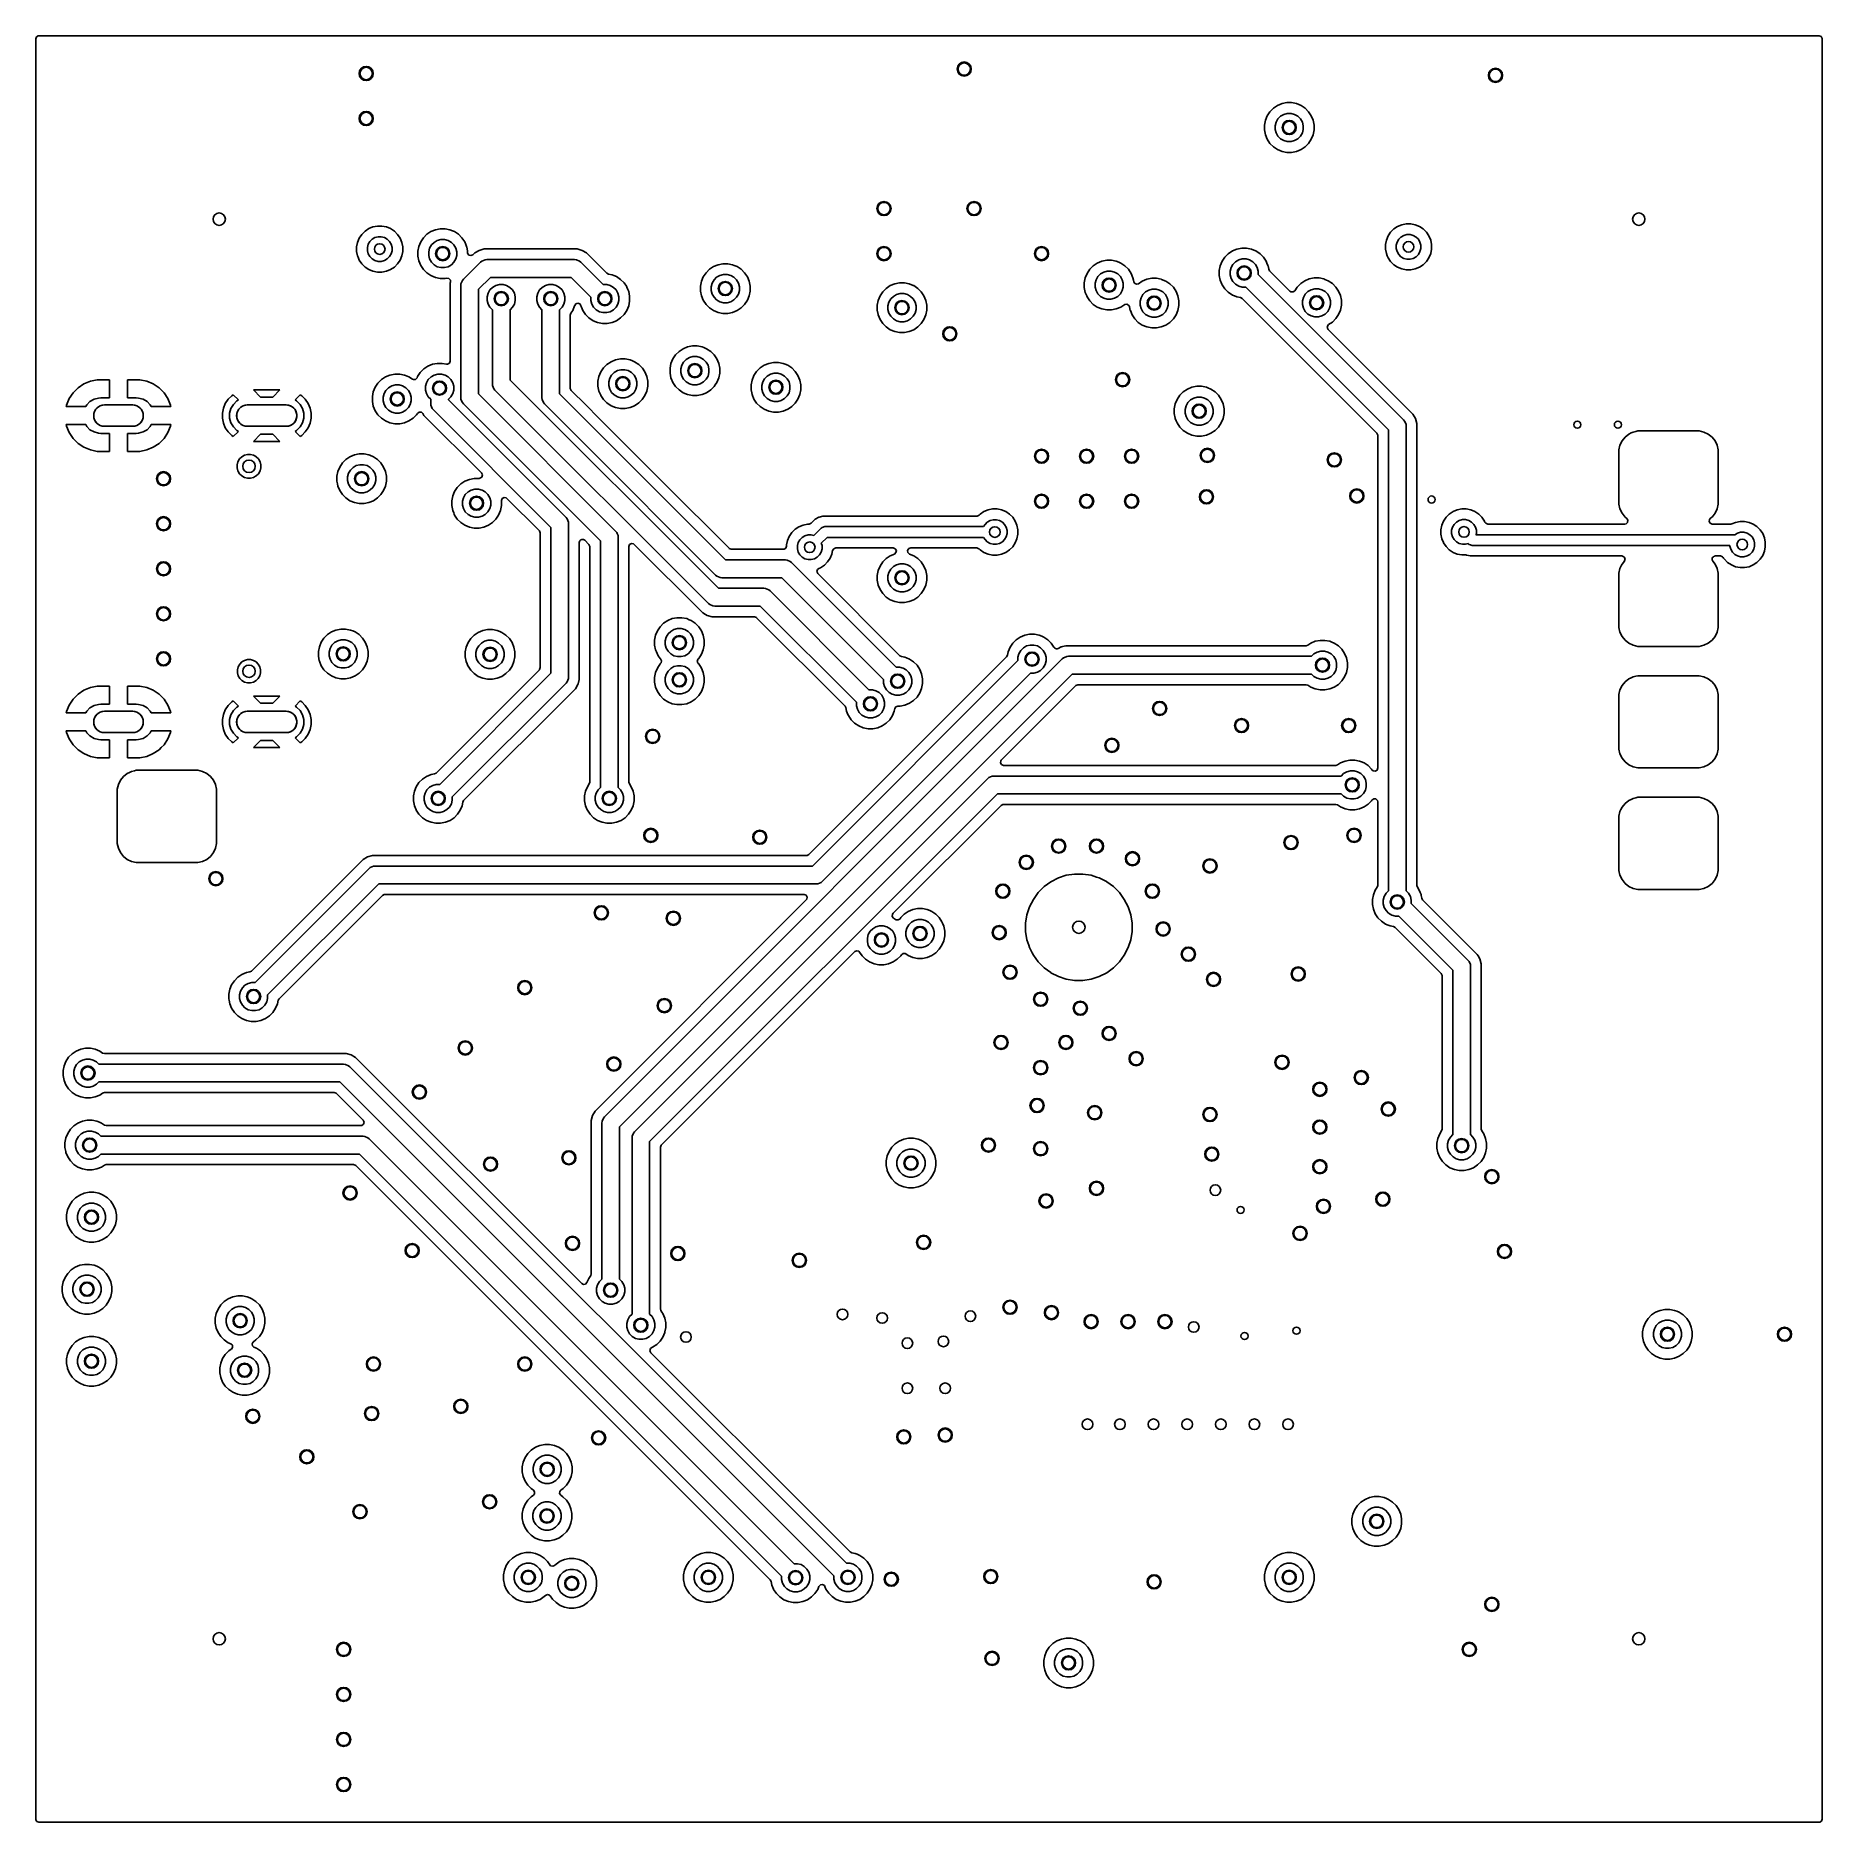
# Model space of a CAD drawing. Extents: x 4.82 to 6.81, y -4.86 to -2.87.
import ezdxf

# ---------------------------------------------------------------- set-up
doc = ezdxf.new("R2010")
doc.units = 0
doc.header["$MEASUREMENT"] = 0
doc.layers.add('BLACK', color=7, linetype='CONTINUOUS')

msp = doc.modelspace()

# ---------------------------------------------------------------- linework, layer by layer
at = {"layer": 'BLACK', "linetype": 'CONTINUOUS'}
for p, q in [((4.823, -2.8765), (4.8238, -2.8742)), ((4.823, -2.9722), (4.823, -2.8765)), ((4.8238, -2.8742), (4.8258, -2.873)), ((4.8258, -2.873), (4.8265, -2.873)), ((4.8265, -2.873), (6.8033, -2.873)), ((6.8033, -2.873), (6.8056, -2.8738)), ((6.8056, -2.8738), (6.8068, -2.8759)), ((6.8068, -2.8759), (6.8069, -2.8765)), ((6.8069, -2.8765), (6.8069, -4.8534)), ((6.1973, -2.9535), (6.1935, -2.9573)), ((6.2018, -2.9505), (6.1973, -2.9535)), ((6.2069, -2.9484), (6.2018, -2.9505)), ((6.2018, -2.9505), (6.2018, -2.9505)), ((6.2122, -2.9473), (6.2069, -2.9484)), ((6.2069, -2.9484), (6.2069, -2.9484)), ((6.2176, -2.9473), (6.2122, -2.9473)), ((6.2122, -2.9473), (6.2122, -2.9473)), ((6.2229, -2.9484), (6.2176, -2.9473)), ((6.2176, -2.9473), (6.2176, -2.9473)), ((6.2257, -2.9495), (6.2229, -2.9484)), ((6.2229, -2.9484), (6.2229, -2.9484)), ((6.2229, -2.9484), (6.2229, -2.9484)), ((6.228, -2.9505), (6.2257, -2.9495)), ((6.2325, -2.9535), (6.228, -2.9505)), ((6.228, -2.9505), (6.228, -2.9505)), ((6.228, -2.9505), (6.228, -2.9505)), ((6.2363, -2.9573), (6.2325, -2.9535)), ((4.823, -3.1074), (4.823, -2.9722)), ((6.1884, -2.9669), (6.1873, -2.9722)), ((6.1873, -2.9722), (6.1873, -2.9776)), ((6.1905, -2.9619), (6.1884, -2.9669)), ((6.1884, -2.9669), (6.1884, -2.9669)), ((6.1935, -2.9573), (6.1905, -2.9619)), ((6.1905, -2.9619), (6.1905, -2.9619)), ((6.1993, -2.9729), (6.2004, -2.9689)), ((6.1993, -2.977), (6.1993, -2.9729)), ((6.2004, -2.9689), (6.2024, -2.9653)), ((6.2024, -2.9653), (6.2053, -2.9624)), ((6.2053, -2.9624), (6.2089, -2.9604)), ((6.2089, -2.9604), (6.2128, -2.9593)), ((6.2128, -2.9593), (6.217, -2.9593)), ((6.217, -2.9593), (6.2209, -2.9604)), ((6.2209, -2.9604), (6.2245, -2.9624)), ((6.2245, -2.9624), (6.2274, -2.9653)), ((6.2274, -2.9653), (6.2295, -2.9689)), ((6.2295, -2.9689), (6.2305, -2.9729)), ((6.2305, -2.9729), (6.2305, -2.977)), ((6.2393, -2.9619), (6.2363, -2.9573)), ((6.2414, -2.9669), (6.2393, -2.9619)), ((6.2425, -2.9722), (6.2414, -2.9669)), ((6.2425, -2.9776), (6.2425, -2.9722)), ((6.1873, -2.9776), (6.1884, -2.983)), ((6.1884, -2.983), (6.1884, -2.983)), ((6.1884, -2.983), (6.1905, -2.988)), ((6.1905, -2.988), (6.1935, -2.9925)), ((6.1935, -2.9925), (6.1973, -2.9963)), ((6.2004, -2.9809), (6.1993, -2.977)), ((6.2024, -2.9845), (6.2004, -2.9809)), ((6.2053, -2.9874), (6.2024, -2.9845)), ((6.2089, -2.9895), (6.2053, -2.9874)), ((6.2128, -2.9905), (6.2089, -2.9895)), ((6.217, -2.9905), (6.2128, -2.9905)), ((6.2209, -2.9895), (6.217, -2.9905)), ((6.2245, -2.9874), (6.2209, -2.9895)), ((6.2274, -2.9845), (6.2245, -2.9874)), ((6.2295, -2.9809), (6.2274, -2.9845)), ((6.2305, -2.977), (6.2295, -2.9809)), ((6.2325, -2.9963), (6.2363, -2.9925)), ((6.2363, -2.9925), (6.2393, -2.988)), ((6.2393, -2.988), (6.2414, -2.983)), ((6.2414, -2.983), (6.2425, -2.9776)), ((6.1973, -2.9963), (6.2018, -2.9994)), ((6.2018, -2.9994), (6.2069, -3.0014)), ((6.2069, -3.0014), (6.2122, -3.0025)), ((6.2122, -3.0025), (6.2122, -3.0025)), ((6.2122, -3.0025), (6.2176, -3.0025)), ((6.2176, -3.0025), (6.2229, -3.0014)), ((6.2176, -3.0025), (6.2176, -3.0025)), ((6.2229, -3.0014), (6.228, -2.9994)), ((6.228, -2.9994), (6.2325, -2.9963)), ((5.185, -3.0936), (5.1822, -3.0978)), ((5.1886, -3.09), (5.185, -3.0936)), ((5.1928, -3.0872), (5.1886, -3.09)), ((5.1974, -3.0853), (5.1928, -3.0872)), ((5.1928, -3.0872), (5.1928, -3.0872)), ((5.2024, -3.0843), (5.1974, -3.0853)), ((5.1974, -3.0853), (5.1974, -3.0853)), ((5.2074, -3.0843), (5.2024, -3.0843)), ((5.2024, -3.0843), (5.2024, -3.0843)), ((5.2124, -3.0853), (5.2074, -3.0843)), ((5.2074, -3.0843), (5.2074, -3.0843)), ((5.217, -3.0872), (5.2124, -3.0853)), ((5.2124, -3.0853), (5.2124, -3.0853)), ((5.2212, -3.09), (5.217, -3.0872)), ((5.217, -3.0872), (5.217, -3.0872)), ((5.217, -3.0872), (5.217, -3.0872)), ((5.2248, -3.0936), (5.2212, -3.09)), ((5.2276, -3.0978), (5.2248, -3.0936)), ((5.2573, -3.0935), (5.2535, -3.0973)), ((5.2618, -3.0905), (5.2573, -3.0935)), ((5.2669, -3.0884), (5.2618, -3.0905)), ((5.2618, -3.0905), (5.2618, -3.0905)), ((5.2722, -3.0873), (5.2669, -3.0884)), ((5.2669, -3.0884), (5.2669, -3.0884)), ((5.2776, -3.0873), (5.2722, -3.0873)), ((5.2722, -3.0873), (5.2722, -3.0873)), ((5.2829, -3.0884), (5.2776, -3.0873)), ((5.2776, -3.0873), (5.2776, -3.0873)), ((5.2857, -3.0895), (5.2829, -3.0884)), ((5.2829, -3.0884), (5.2829, -3.0884)), ((5.2829, -3.0884), (5.2829, -3.0884)), ((5.288, -3.0905), (5.2857, -3.0895)), ((5.2925, -3.0935), (5.288, -3.0905)), ((5.288, -3.0905), (5.288, -3.0905)), ((5.288, -3.0905), (5.288, -3.0905)), ((5.2963, -3.0973), (5.2925, -3.0935)), ((6.3275, -3.0911), (6.3247, -3.0953)), ((6.3311, -3.0875), (6.3275, -3.0911)), ((6.3353, -3.0847), (6.3311, -3.0875)), ((6.3399, -3.0828), (6.3353, -3.0847)), ((6.3353, -3.0847), (6.3353, -3.0847)), ((6.339, -3.0965), (6.3421, -3.0947)), ((6.3449, -3.0818), (6.3399, -3.0828)), ((6.3399, -3.0828), (6.3399, -3.0828)), ((6.3421, -3.0947), (6.3456, -3.0938)), ((6.3499, -3.0818), (6.3449, -3.0818)), ((6.3449, -3.0818), (6.3449, -3.0818)), ((6.3456, -3.0938), (6.3492, -3.0938)), ((6.3492, -3.0938), (6.3527, -3.0947)), ((6.3549, -3.0828), (6.3499, -3.0818)), ((6.3499, -3.0818), (6.3499, -3.0818)), ((6.3527, -3.0947), (6.3558, -3.0965)), ((6.3595, -3.0847), (6.3549, -3.0828)), ((6.3549, -3.0828), (6.3549, -3.0828)), ((6.3637, -3.0875), (6.3595, -3.0847)), ((6.3595, -3.0847), (6.3595, -3.0847)), ((6.3595, -3.0847), (6.3595, -3.0847)), ((6.3673, -3.0911), (6.3637, -3.0875)), ((6.3701, -3.0953), (6.3673, -3.0911)), ((4.823, -3.2848), (4.823, -3.1074)), ((5.1803, -3.1025), (5.1793, -3.1074)), ((5.1793, -3.1074), (5.1793, -3.1124)), ((5.1793, -3.1124), (5.1803, -3.1174)), ((5.1822, -3.0978), (5.1803, -3.1025)), ((5.1803, -3.1025), (5.1803, -3.1025)), ((5.1822, -3.0978), (5.1822, -3.0978)), ((5.1912, -3.1081), (5.1922, -3.1046)), ((5.1912, -3.1117), (5.1912, -3.1081)), ((5.1922, -3.1152), (5.1912, -3.1117)), ((5.1922, -3.1046), (5.194, -3.1015)), ((5.194, -3.1015), (5.1965, -3.099)), ((5.1965, -3.099), (5.1996, -3.0972)), ((5.1996, -3.0972), (5.2031, -3.0963)), ((5.2031, -3.0963), (5.2067, -3.0963)), ((5.2067, -3.0963), (5.2102, -3.0972)), ((5.2102, -3.0972), (5.2133, -3.099)), ((5.2133, -3.099), (5.2158, -3.1015)), ((5.2158, -3.1015), (5.2176, -3.1046)), ((5.2176, -3.1046), (5.2186, -3.1081)), ((5.2186, -3.1117), (5.2176, -3.1152)), ((5.2186, -3.1081), (5.2186, -3.1117)), ((5.2295, -3.1025), (5.2276, -3.0978)), ((5.2305, -3.1074), (5.2295, -3.1025)), ((5.2295, -3.1174), (5.2305, -3.1124)), ((5.2305, -3.1124), (5.2305, -3.1074)), ((5.2484, -3.1069), (5.2473, -3.1122)), ((5.2473, -3.1122), (5.2473, -3.1176)), ((5.2505, -3.1019), (5.2484, -3.1069)), ((5.2484, -3.1069), (5.2484, -3.1069)), ((5.2535, -3.0973), (5.2505, -3.1019)), ((5.2505, -3.1019), (5.2505, -3.1019)), ((5.2593, -3.1129), (5.2604, -3.1089)), ((5.2593, -3.117), (5.2593, -3.1129)), ((5.2604, -3.1089), (5.2624, -3.1053)), ((5.2624, -3.1053), (5.2653, -3.1024)), ((5.2653, -3.1024), (5.2689, -3.1004)), ((5.2689, -3.1004), (5.2728, -3.0993)), ((5.2728, -3.0993), (5.277, -3.0993)), ((5.277, -3.0993), (5.2809, -3.1004)), ((5.2809, -3.1004), (5.2845, -3.1024)), ((5.2845, -3.1024), (5.2874, -3.1053)), ((5.2874, -3.1053), (5.2895, -3.1089)), ((5.2895, -3.1089), (5.2905, -3.1129)), ((5.2905, -3.1129), (5.2905, -3.117)), ((5.2993, -3.1019), (5.2963, -3.0973)), ((5.3006, -3.1049), (5.2993, -3.1019)), ((5.3014, -3.1069), (5.3006, -3.1049)), ((5.3015, -3.1074), (5.3014, -3.1069)), ((5.3025, -3.1122), (5.3015, -3.1074)), ((5.3025, -3.1137), (5.3025, -3.1122)), ((5.3025, -3.1122), (5.3025, -3.1122)), ((5.3026, -3.1146), (5.3025, -3.1137)), ((5.304, -3.1166), (5.3026, -3.1146)), ((5.3105, -3.1141), (5.3085, -3.1162)), ((5.3155, -3.1113), (5.3105, -3.1141)), ((5.321, -3.1098), (5.3155, -3.1113)), ((5.3155, -3.1113), (5.3155, -3.1113)), ((5.4093, -3.1098), (5.321, -3.1098)), ((5.4243, -3.1098), (5.4093, -3.1098)), ((5.4298, -3.1113), (5.4243, -3.1098)), ((5.4347, -3.1141), (5.4298, -3.1113)), ((5.4298, -3.1113), (5.4298, -3.1113)), ((5.4573, -3.1367), (5.4347, -3.1141)), ((6.1518, -3.112), (6.1473, -3.115)), ((6.1569, -3.1099), (6.1518, -3.112)), ((6.1518, -3.112), (6.1518, -3.112)), ((6.1622, -3.1089), (6.1569, -3.1099)), ((6.1569, -3.1099), (6.1569, -3.1099)), ((6.1676, -3.1089), (6.1622, -3.1089)), ((6.1622, -3.1089), (6.1622, -3.1089)), ((6.1729, -3.1099), (6.1676, -3.1089)), ((6.1676, -3.1089), (6.1676, -3.1089)), ((6.1757, -3.1111), (6.1729, -3.1099)), ((6.1729, -3.1099), (6.1729, -3.1099)), ((6.1729, -3.1099), (6.1729, -3.1099)), ((6.178, -3.112), (6.1757, -3.1111)), ((6.1825, -3.115), (6.178, -3.112)), ((6.178, -3.112), (6.178, -3.112)), ((6.178, -3.112), (6.178, -3.112)), ((6.3228, -3.1), (6.3218, -3.1049)), ((6.3218, -3.1049), (6.3218, -3.1099)), ((6.3218, -3.1099), (6.3228, -3.1149)), ((6.3247, -3.0953), (6.3228, -3.1)), ((6.3228, -3.1), (6.3228, -3.1)), ((6.3247, -3.0953), (6.3247, -3.0953)), ((6.3337, -3.1056), (6.3347, -3.1021)), ((6.3337, -3.1092), (6.3337, -3.1056)), ((6.3347, -3.1127), (6.3337, -3.1092)), ((6.3347, -3.1021), (6.3365, -3.099)), ((6.3365, -3.1158), (6.3347, -3.1127)), ((6.3365, -3.099), (6.339, -3.0965)), ((6.3558, -3.0965), (6.3583, -3.099)), ((6.3583, -3.099), (6.3601, -3.1021)), ((6.3601, -3.1127), (6.3583, -3.1158)), ((6.3601, -3.1021), (6.3611, -3.1056)), ((6.3611, -3.1092), (6.3601, -3.1127)), ((6.3611, -3.1056), (6.3611, -3.1092)), ((6.372, -3.1), (6.3701, -3.0953)), ((6.373, -3.1049), (6.372, -3.1)), ((6.372, -3.1149), (6.373, -3.1099)), ((6.373, -3.1099), (6.373, -3.1049)), ((5.1803, -3.1174), (5.1803, -3.1174)), ((5.1803, -3.1174), (5.1809, -3.1189)), ((5.1809, -3.1189), (5.1822, -3.1221)), ((5.1822, -3.1221), (5.185, -3.1262)), ((5.185, -3.1262), (5.1886, -3.1298)), ((5.1886, -3.1298), (5.1928, -3.1326)), ((5.194, -3.1183), (5.1922, -3.1152)), ((5.1928, -3.1326), (5.1974, -3.1345)), ((5.1965, -3.1209), (5.194, -3.1183)), ((5.1996, -3.1227), (5.1965, -3.1209)), ((5.1974, -3.1345), (5.2024, -3.1355)), ((5.2031, -3.1236), (5.1996, -3.1227)), ((5.2067, -3.1236), (5.2031, -3.1236)), ((5.2102, -3.1227), (5.2067, -3.1236)), ((5.2074, -3.1355), (5.2124, -3.1345)), ((5.2133, -3.1209), (5.2102, -3.1227)), ((5.2124, -3.1345), (5.217, -3.1326)), ((5.2158, -3.1183), (5.2133, -3.1209)), ((5.2176, -3.1152), (5.2158, -3.1183)), ((5.217, -3.1326), (5.2212, -3.1298)), ((5.2212, -3.1298), (5.2248, -3.1262)), ((5.2248, -3.1262), (5.2276, -3.1221)), ((5.2276, -3.1221), (5.2295, -3.1174)), ((5.2473, -3.1176), (5.2484, -3.123)), ((5.2484, -3.123), (5.2484, -3.123)), ((5.2484, -3.123), (5.2494, -3.1255)), ((5.2494, -3.1255), (5.2501, -3.1272)), ((5.2501, -3.1272), (5.2505, -3.128)), ((5.2505, -3.128), (5.2535, -3.1325)), ((5.2535, -3.1325), (5.2573, -3.1363)), ((5.2604, -3.1209), (5.2593, -3.117)), ((5.2624, -3.1245), (5.2604, -3.1209)), ((5.2653, -3.1274), (5.2624, -3.1245)), ((5.2689, -3.1295), (5.2653, -3.1274)), ((5.2728, -3.1305), (5.2689, -3.1295)), ((5.277, -3.1305), (5.2728, -3.1305)), ((5.2809, -3.1295), (5.277, -3.1305)), ((5.2845, -3.1274), (5.2809, -3.1295)), ((5.2874, -3.1245), (5.2845, -3.1274)), ((5.2895, -3.1209), (5.2874, -3.1245)), ((5.2905, -3.117), (5.2895, -3.1209)), ((5.2979, -3.1434), (5.3169, -3.1245)), ((5.3063, -3.1172), (5.304, -3.1166)), ((5.3085, -3.1162), (5.3063, -3.1172)), ((5.3169, -3.1245), (5.3184, -3.1233)), ((5.3184, -3.1233), (5.3219, -3.1218)), ((5.3184, -3.1233), (5.3184, -3.1233)), ((5.3219, -3.1218), (5.3238, -3.1216)), ((5.3238, -3.1216), (5.4064, -3.1216)), ((5.4064, -3.1216), (5.4214, -3.1216)), ((5.4214, -3.1216), (5.4234, -3.1218)), ((5.4234, -3.1218), (5.4269, -3.1233)), ((5.4269, -3.1233), (5.4269, -3.1233)), ((5.4269, -3.1233), (5.4284, -3.1245)), ((5.4284, -3.1245), (5.4532, -3.1493)), ((5.5711, -3.1323), (5.5673, -3.1362)), ((5.5757, -3.1293), (5.5711, -3.1323)), ((5.5807, -3.1272), (5.5757, -3.1293)), ((5.5757, -3.1293), (5.5757, -3.1293)), ((5.586, -3.1262), (5.5807, -3.1272)), ((5.5807, -3.1272), (5.5807, -3.1272)), ((5.5914, -3.1262), (5.586, -3.1262)), ((5.586, -3.1262), (5.586, -3.1262)), ((5.5968, -3.1272), (5.5914, -3.1262)), ((5.5914, -3.1262), (5.5914, -3.1262)), ((5.5986, -3.128), (5.5968, -3.1272)), ((5.5968, -3.1272), (5.5968, -3.1272)), ((5.5968, -3.1272), (5.5968, -3.1272)), ((5.6018, -3.1293), (5.5986, -3.128)), ((5.6063, -3.1323), (5.6018, -3.1293)), ((5.6018, -3.1293), (5.6018, -3.1293)), ((5.6018, -3.1293), (5.6018, -3.1293)), ((5.6101, -3.1362), (5.6063, -3.1323)), ((5.9935, -3.1323), (5.9905, -3.1369)), ((5.9973, -3.1285), (5.9935, -3.1323)), ((6.0018, -3.1255), (5.9973, -3.1285)), ((6.0069, -3.1234), (6.0018, -3.1255)), ((6.0018, -3.1255), (6.0018, -3.1255)), ((6.0122, -3.1223), (6.0069, -3.1234)), ((6.0069, -3.1234), (6.0069, -3.1234)), ((6.0089, -3.1354), (6.0128, -3.1343)), ((6.0176, -3.1223), (6.0122, -3.1223)), ((6.0122, -3.1223), (6.0122, -3.1223)), ((6.0128, -3.1343), (6.017, -3.1343)), ((6.017, -3.1343), (6.0209, -3.1354)), ((6.0229, -3.1234), (6.0176, -3.1223)), ((6.0176, -3.1223), (6.0176, -3.1223)), ((6.0257, -3.1245), (6.0229, -3.1234)), ((6.0229, -3.1234), (6.0229, -3.1234)), ((6.0229, -3.1234), (6.0229, -3.1234)), ((6.028, -3.1255), (6.0257, -3.1245)), ((6.0325, -3.1285), (6.028, -3.1255)), ((6.028, -3.1255), (6.028, -3.1255)), ((6.028, -3.1255), (6.028, -3.1255)), ((6.0363, -3.1323), (6.0325, -3.1285)), ((6.0393, -3.1369), (6.0363, -3.1323)), ((6.1384, -3.1284), (6.1373, -3.1337)), ((6.1373, -3.1337), (6.1373, -3.1392)), ((6.1405, -3.1234), (6.1384, -3.1284)), ((6.1384, -3.1284), (6.1384, -3.1284)), ((6.1435, -3.1189), (6.1405, -3.1234)), ((6.1405, -3.1234), (6.1405, -3.1234)), ((6.1473, -3.115), (6.1435, -3.1189)), ((6.1493, -3.1344), (6.1504, -3.1304)), ((6.1493, -3.1385), (6.1493, -3.1344)), ((6.1504, -3.1304), (6.1524, -3.1269)), ((6.1524, -3.1269), (6.1553, -3.124)), ((6.1553, -3.124), (6.1589, -3.1219)), ((6.1589, -3.1219), (6.1628, -3.1208)), ((6.1628, -3.1208), (6.167, -3.1208)), ((6.167, -3.1208), (6.1709, -3.1219)), ((6.1709, -3.1219), (6.1745, -3.124)), ((6.1745, -3.124), (6.1774, -3.1269)), ((6.1774, -3.1269), (6.1795, -3.1304)), ((6.1795, -3.1304), (6.1805, -3.1344)), ((6.1805, -3.1344), (6.1805, -3.1382)), ((6.1863, -3.1189), (6.1825, -3.115)), ((6.1893, -3.1234), (6.1863, -3.1189)), ((6.1902, -3.1255), (6.1893, -3.1234)), ((6.1912, -3.128), (6.1902, -3.1255)), ((6.1914, -3.1284), (6.1912, -3.128)), ((6.1922, -3.1323), (6.1914, -3.1284)), ((6.1931, -3.134), (6.1922, -3.1323)), ((6.2157, -3.1566), (6.1931, -3.134)), ((6.3228, -3.1149), (6.3228, -3.1149)), ((6.3228, -3.1149), (6.3238, -3.1174)), ((6.3238, -3.1174), (6.3247, -3.1196)), ((6.3247, -3.1196), (6.3275, -3.1237)), ((6.3275, -3.1237), (6.3311, -3.1273)), ((6.3311, -3.1273), (6.3353, -3.1301)), ((6.3353, -3.1301), (6.3399, -3.132)), ((6.339, -3.1184), (6.3365, -3.1158)), ((6.3421, -3.1202), (6.339, -3.1184)), ((6.3399, -3.132), (6.3449, -3.133)), ((6.3456, -3.1211), (6.3421, -3.1202)), ((6.3449, -3.133), (6.3449, -3.133)), ((6.3449, -3.133), (6.3499, -3.133)), ((6.3492, -3.1211), (6.3456, -3.1211)), ((6.3527, -3.1202), (6.3492, -3.1211)), ((6.3499, -3.133), (6.3549, -3.132)), ((6.3499, -3.133), (6.3499, -3.133)), ((6.3558, -3.1184), (6.3527, -3.1202)), ((6.3549, -3.132), (6.3595, -3.1301)), ((6.3583, -3.1158), (6.3558, -3.1184)), ((6.3595, -3.1301), (6.3637, -3.1273)), ((6.3637, -3.1273), (6.3673, -3.1237)), ((6.3673, -3.1237), (6.3701, -3.1196)), ((6.3701, -3.1196), (6.372, -3.1149)), ((5.2024, -3.1355), (5.2024, -3.1355)), ((5.2024, -3.1355), (5.2074, -3.1355)), ((5.2074, -3.1355), (5.2074, -3.1355)), ((5.2573, -3.1363), (5.2618, -3.1394)), ((5.2618, -3.1394), (5.2669, -3.1414)), ((5.2669, -3.1414), (5.2722, -3.1425)), ((5.2722, -3.1425), (5.2722, -3.1425)), ((5.2722, -3.1425), (5.2776, -3.1425)), ((5.2776, -3.1425), (5.2794, -3.1421)), ((5.2776, -3.1425), (5.2776, -3.1425)), ((5.2794, -3.1421), (5.2818, -3.1425)), ((5.2818, -3.1425), (5.2834, -3.1443)), ((5.2835, -3.1465), (5.2832, -3.1475)), ((5.2832, -3.1475), (5.2832, -3.2343)), ((5.2834, -3.1443), (5.2835, -3.1465)), ((5.2951, -3.1504), (5.2952, -3.1485)), ((5.2951, -3.2749), (5.2951, -3.1504)), ((5.2952, -3.1485), (5.2967, -3.1449)), ((5.2967, -3.1449), (5.2979, -3.1434)), ((5.2967, -3.1449), (5.2967, -3.1449)), ((5.3279, -3.1413), (5.3147, -3.1545)), ((5.3274, -3.1553), (5.3303, -3.1524)), ((5.4064, -3.1413), (5.3279, -3.1413)), ((5.3303, -3.1524), (5.3339, -3.1504)), ((5.3339, -3.1504), (5.3378, -3.1493)), ((5.3378, -3.1493), (5.342, -3.1493)), ((5.342, -3.1493), (5.3459, -3.1504)), ((5.3459, -3.1504), (5.3495, -3.1524)), ((5.3495, -3.1524), (5.3524, -3.1553)), ((5.3824, -3.1553), (5.3853, -3.1524)), ((5.3853, -3.1524), (5.3889, -3.1504)), ((5.3889, -3.1504), (5.3928, -3.1493)), ((5.3928, -3.1493), (5.397, -3.1493)), ((5.397, -3.1493), (5.4009, -3.1504)), ((5.4009, -3.1504), (5.4045, -3.1524)), ((5.4045, -3.1524), (5.4074, -3.1553)), ((5.4174, -3.1413), (5.4064, -3.1413)), ((5.4393, -3.1632), (5.4174, -3.1413)), ((5.4532, -3.1493), (5.457, -3.1493)), ((5.457, -3.1493), (5.4609, -3.1504)), ((5.4591, -3.1376), (5.4573, -3.1367)), ((5.4629, -3.1384), (5.4591, -3.1376)), ((5.4609, -3.1504), (5.4645, -3.1524)), ((5.4648, -3.1392), (5.4629, -3.1384)), ((5.4629, -3.1384), (5.4629, -3.1384)), ((5.4629, -3.1384), (5.4629, -3.1384)), ((5.4645, -3.1524), (5.4674, -3.1553)), ((5.468, -3.1405), (5.4648, -3.1392)), ((5.4725, -3.1435), (5.468, -3.1405)), ((5.468, -3.1405), (5.468, -3.1405)), ((5.468, -3.1405), (5.468, -3.1405)), ((5.4763, -3.1473), (5.4725, -3.1435)), ((5.4788, -3.151), (5.4763, -3.1473)), ((5.4793, -3.1519), (5.4788, -3.151)), ((5.4794, -3.152), (5.4793, -3.1519)), ((5.4795, -3.1522), (5.4794, -3.152)), ((5.4802, -3.154), (5.4795, -3.1522)), ((5.4814, -3.1569), (5.4802, -3.154)), ((5.5622, -3.1457), (5.5611, -3.151)), ((5.5611, -3.151), (5.5611, -3.1565)), ((5.5643, -3.1407), (5.5622, -3.1457)), ((5.5622, -3.1457), (5.5622, -3.1457)), ((5.5673, -3.1362), (5.5643, -3.1407)), ((5.5643, -3.1407), (5.5643, -3.1407)), ((5.5731, -3.1517), (5.5742, -3.1477)), ((5.5731, -3.1558), (5.5731, -3.1517)), ((5.5742, -3.1477), (5.5762, -3.1442)), ((5.5762, -3.1442), (5.5791, -3.1412)), ((5.5791, -3.1412), (5.5827, -3.1392)), ((5.5827, -3.1392), (5.5867, -3.1381)), ((5.5867, -3.1381), (5.5908, -3.1381)), ((5.5908, -3.1381), (5.5947, -3.1392)), ((5.5947, -3.1392), (5.5983, -3.1412)), ((5.5983, -3.1412), (5.6012, -3.1442)), ((5.6012, -3.1442), (5.6033, -3.1477)), ((5.6033, -3.1477), (5.6043, -3.1517)), ((5.6043, -3.1517), (5.6043, -3.1558)), ((5.6132, -3.1407), (5.6101, -3.1362)), ((5.6152, -3.1457), (5.6132, -3.1407)), ((5.6155, -3.1472), (5.6152, -3.1457)), ((5.6163, -3.151), (5.6155, -3.1472)), ((5.6163, -3.1565), (5.6163, -3.151)), ((5.7673, -3.1535), (5.7635, -3.1573)), ((5.7718, -3.1505), (5.7673, -3.1535)), ((5.7769, -3.1484), (5.7718, -3.1505)), ((5.7718, -3.1505), (5.7718, -3.1505)), ((5.7822, -3.1473), (5.7769, -3.1484)), ((5.7769, -3.1484), (5.7769, -3.1484)), ((5.7876, -3.1473), (5.7822, -3.1473)), ((5.7822, -3.1473), (5.7822, -3.1473)), ((5.7929, -3.1484), (5.7876, -3.1473)), ((5.7876, -3.1473), (5.7876, -3.1473)), ((5.7975, -3.1503), (5.7929, -3.1484)), ((5.7929, -3.1484), (5.7929, -3.1484)), ((5.798, -3.1505), (5.7975, -3.1503)), ((5.7975, -3.1503), (5.7975, -3.1503)), ((5.8025, -3.1535), (5.798, -3.1505)), ((5.8063, -3.1573), (5.8025, -3.1535)), ((5.9884, -3.1419), (5.9873, -3.1472)), ((5.9873, -3.1472), (5.9873, -3.1526)), ((5.9873, -3.1526), (5.9884, -3.158)), ((5.9905, -3.1369), (5.9884, -3.1419)), ((5.9884, -3.1419), (5.9884, -3.1419)), ((5.9905, -3.1369), (5.9905, -3.1369)), ((5.9993, -3.1479), (6.0004, -3.1439)), ((5.9993, -3.152), (5.9993, -3.1479)), ((6.0004, -3.1559), (5.9993, -3.152)), ((6.0004, -3.1439), (6.0024, -3.1403)), ((6.0024, -3.1403), (6.0053, -3.1374)), ((6.0053, -3.1374), (6.0089, -3.1354)), ((6.0209, -3.1354), (6.0245, -3.1374)), ((6.0245, -3.1374), (6.0274, -3.1403)), ((6.0274, -3.1403), (6.0295, -3.1439)), ((6.0295, -3.1439), (6.0305, -3.1479)), ((6.0305, -3.152), (6.0295, -3.1559)), ((6.0305, -3.1479), (6.0305, -3.152)), ((6.0414, -3.1419), (6.0393, -3.1369)), ((6.0419, -3.1445), (6.0414, -3.1419)), ((6.0423, -3.1461), (6.0419, -3.1445)), ((6.0432, -3.1478), (6.0423, -3.1461)), ((6.0453, -3.1489), (6.0432, -3.1478)), ((6.0476, -3.1483), (6.0453, -3.1489)), ((6.0518, -3.1455), (6.0476, -3.1483)), ((6.0569, -3.1434), (6.0518, -3.1455)), ((6.0518, -3.1455), (6.0518, -3.1455)), ((6.0622, -3.1423), (6.0569, -3.1434)), ((6.0569, -3.1434), (6.0569, -3.1434)), ((6.0589, -3.1554), (6.0628, -3.1543)), ((6.0676, -3.1423), (6.0622, -3.1423)), ((6.0622, -3.1423), (6.0622, -3.1423)), ((6.0628, -3.1543), (6.067, -3.1543)), ((6.067, -3.1543), (6.0709, -3.1554)), ((6.0729, -3.1434), (6.0676, -3.1423)), ((6.0676, -3.1423), (6.0676, -3.1423)), ((6.0732, -3.1435), (6.0729, -3.1434)), ((6.0729, -3.1434), (6.0729, -3.1434)), ((6.0729, -3.1434), (6.0729, -3.1434)), ((6.078, -3.1455), (6.0732, -3.1435)), ((6.0825, -3.1485), (6.078, -3.1455)), ((6.078, -3.1455), (6.078, -3.1455)), ((6.078, -3.1455), (6.078, -3.1455)), ((6.0863, -3.1523), (6.0825, -3.1485)), ((6.0893, -3.1569), (6.0863, -3.1523)), ((6.1373, -3.1392), (6.1384, -3.1445)), ((6.1384, -3.1445), (6.1384, -3.1445)), ((6.1384, -3.1445), (6.1402, -3.1489)), ((6.1402, -3.1489), (6.1405, -3.1495)), ((6.1405, -3.1495), (6.1435, -3.154)), ((6.1435, -3.154), (6.1473, -3.1579)), ((6.1504, -3.1425), (6.1493, -3.1385)), ((6.1524, -3.146), (6.1504, -3.1425)), ((6.1553, -3.149), (6.1524, -3.146)), ((6.1589, -3.151), (6.1553, -3.149)), ((6.1628, -3.1521), (6.1589, -3.151)), ((6.1666, -3.1521), (6.1628, -3.1521)), ((6.2579, -3.2434), (6.1666, -3.1521)), ((6.1805, -3.1382), (6.2719, -3.2295)), ((6.2239, -3.152), (6.2211, -3.1561)), ((6.2277, -3.1481), (6.2239, -3.152)), ((6.2322, -3.1451), (6.2277, -3.1481)), ((6.2372, -3.143), (6.2322, -3.1451)), ((6.2322, -3.1451), (6.2322, -3.1451)), ((6.2426, -3.142), (6.2372, -3.143)), ((6.2372, -3.143), (6.2372, -3.143)), ((6.2393, -3.155), (6.2432, -3.1539)), ((6.248, -3.142), (6.2426, -3.142)), ((6.2426, -3.142), (6.2426, -3.142)), ((6.2432, -3.1539), (6.2473, -3.1539)), ((6.2473, -3.1539), (6.2513, -3.155)), ((6.2533, -3.143), (6.248, -3.142)), ((6.248, -3.142), (6.248, -3.142)), ((6.2545, -3.1435), (6.2533, -3.143)), ((6.2533, -3.143), (6.2533, -3.143)), ((6.2533, -3.143), (6.2533, -3.143)), ((6.2583, -3.1451), (6.2545, -3.1435)), ((6.2629, -3.1481), (6.2583, -3.1451)), ((6.2583, -3.1451), (6.2583, -3.1451)), ((6.2583, -3.1451), (6.2583, -3.1451)), ((6.2667, -3.152), (6.2629, -3.1481)), ((6.2697, -3.1565), (6.2667, -3.152)), ((5.3147, -3.1545), (5.3147, -3.2708)), ((5.3243, -3.1629), (5.3254, -3.1589)), ((5.3243, -3.167), (5.3243, -3.1629)), ((5.3254, -3.1709), (5.3243, -3.167)), ((5.3254, -3.1589), (5.3274, -3.1553)), ((5.3274, -3.1745), (5.3254, -3.1709)), ((5.3524, -3.1553), (5.3545, -3.1589)), ((5.3545, -3.1709), (5.3524, -3.1745)), ((5.3545, -3.1589), (5.3555, -3.1629)), ((5.3555, -3.167), (5.3545, -3.1709)), ((5.3555, -3.1629), (5.3555, -3.167)), ((5.3793, -3.1629), (5.3804, -3.1589)), ((5.3793, -3.167), (5.3793, -3.1629)), ((5.3804, -3.1709), (5.3793, -3.167)), ((5.3804, -3.1589), (5.3824, -3.1553)), ((5.3824, -3.1745), (5.3804, -3.1709)), ((5.4074, -3.1553), (5.4095, -3.1589)), ((5.4095, -3.1709), (5.4074, -3.1745)), ((5.4095, -3.1589), (5.4105, -3.1629)), ((5.4105, -3.167), (5.4095, -3.1709)), ((5.4105, -3.1629), (5.4105, -3.167)), ((5.4193, -3.178), (5.4214, -3.173)), ((5.4214, -3.173), (5.4215, -3.1727)), ((5.4215, -3.1727), (5.4227, -3.1707)), ((5.4227, -3.1707), (5.425, -3.1699)), ((5.425, -3.1699), (5.4272, -3.1708)), ((5.4272, -3.1708), (5.4283, -3.1727)), ((5.4283, -3.1727), (5.4284, -3.173)), ((5.4284, -3.173), (5.4284, -3.173)), ((5.4284, -3.173), (5.4284, -3.173)), ((5.4284, -3.173), (5.429, -3.1744)), ((5.4393, -3.167), (5.4393, -3.1632)), ((5.4404, -3.1709), (5.4393, -3.167)), ((5.4424, -3.1745), (5.4404, -3.1709)), ((5.4674, -3.1553), (5.4695, -3.1589)), ((5.4695, -3.1709), (5.4674, -3.1745)), ((5.4695, -3.1589), (5.4705, -3.1629)), ((5.4705, -3.167), (5.4695, -3.1709)), ((5.4705, -3.1629), (5.4705, -3.167)), ((5.4793, -3.178), (5.4814, -3.173)), ((5.4825, -3.1622), (5.4814, -3.1569)), ((5.4814, -3.173), (5.4825, -3.1676)), ((5.4825, -3.1676), (5.4825, -3.1622)), ((5.5611, -3.1565), (5.5622, -3.1618)), ((5.5622, -3.1618), (5.5622, -3.1618)), ((5.5622, -3.1618), (5.5643, -3.1668)), ((5.5643, -3.1668), (5.5673, -3.1713)), ((5.5673, -3.1713), (5.5711, -3.1752)), ((5.5742, -3.1598), (5.5731, -3.1558)), ((5.5762, -3.1633), (5.5742, -3.1598)), ((5.5791, -3.1662), (5.5762, -3.1633)), ((5.5827, -3.1683), (5.5791, -3.1662)), ((5.5867, -3.1694), (5.5827, -3.1683)), ((5.5908, -3.1694), (5.5867, -3.1694)), ((5.5947, -3.1683), (5.5908, -3.1694)), ((5.5983, -3.1662), (5.5947, -3.1683)), ((5.6012, -3.1633), (5.5983, -3.1662)), ((5.6033, -3.1598), (5.6012, -3.1633)), ((5.6043, -3.1558), (5.6033, -3.1598)), ((5.6063, -3.1752), (5.6093, -3.1722)), ((5.6093, -3.1722), (5.6101, -3.1713)), ((5.6101, -3.1713), (5.6132, -3.1668)), ((5.6132, -3.1668), (5.6152, -3.1618)), ((5.6152, -3.1618), (5.6163, -3.1565)), ((5.7584, -3.1669), (5.7573, -3.1722)), ((5.7573, -3.1722), (5.7573, -3.1776)), ((5.7605, -3.1619), (5.7584, -3.1669)), ((5.7584, -3.1669), (5.7584, -3.1669)), ((5.7635, -3.1573), (5.7605, -3.1619)), ((5.7605, -3.1619), (5.7605, -3.1619)), ((5.7693, -3.1729), (5.7704, -3.1689)), ((5.7693, -3.177), (5.7693, -3.1729)), ((5.7704, -3.1689), (5.7724, -3.1653)), ((5.7724, -3.1653), (5.7753, -3.1624)), ((5.7753, -3.1624), (5.7789, -3.1604)), ((5.7789, -3.1604), (5.7828, -3.1593)), ((5.7828, -3.1593), (5.787, -3.1593)), ((5.787, -3.1593), (5.7909, -3.1604)), ((5.7909, -3.1604), (5.7945, -3.1624)), ((5.7945, -3.1624), (5.7974, -3.1653)), ((5.7974, -3.1653), (5.7995, -3.1689)), ((5.7995, -3.1689), (5.8005, -3.1729)), ((5.8005, -3.1729), (5.8005, -3.177)), ((5.8093, -3.1619), (5.8063, -3.1573)), ((5.8114, -3.1669), (5.8093, -3.1619)), ((5.8125, -3.1722), (5.8114, -3.1669)), ((5.8125, -3.1776), (5.8125, -3.1722)), ((5.9884, -3.158), (5.9884, -3.158)), ((5.9884, -3.158), (5.99, -3.1619)), ((5.99, -3.1619), (5.9905, -3.163)), ((5.9905, -3.163), (5.9935, -3.1675)), ((5.9935, -3.1675), (5.9973, -3.1713)), ((5.9973, -3.1713), (6.0018, -3.1744)), ((6.0024, -3.1595), (6.0004, -3.1559)), ((6.0053, -3.1624), (6.0024, -3.1595)), ((6.0089, -3.1645), (6.0053, -3.1624)), ((6.0128, -3.1655), (6.0089, -3.1645)), ((6.017, -3.1655), (6.0128, -3.1655)), ((6.0209, -3.1645), (6.017, -3.1655)), ((6.0245, -3.1624), (6.0209, -3.1645)), ((6.0274, -3.1595), (6.0245, -3.1624)), ((6.0295, -3.1559), (6.0274, -3.1595)), ((6.028, -3.1744), (6.0322, -3.1716)), ((6.0322, -3.1716), (6.0345, -3.171)), ((6.0345, -3.171), (6.0366, -3.172)), ((6.0366, -3.172), (6.0376, -3.1738)), ((6.0376, -3.1738), (6.0381, -3.1764)), ((6.0493, -3.1679), (6.0504, -3.1639)), ((6.0493, -3.172), (6.0493, -3.1679)), ((6.0504, -3.1759), (6.0493, -3.172)), ((6.0504, -3.1639), (6.0524, -3.1603)), ((6.0524, -3.1603), (6.0553, -3.1574)), ((6.0553, -3.1574), (6.0589, -3.1554)), ((6.0709, -3.1554), (6.0745, -3.1574)), ((6.0745, -3.1574), (6.0774, -3.1603)), ((6.0774, -3.1603), (6.0795, -3.1639)), ((6.0795, -3.1639), (6.0805, -3.1679)), ((6.0805, -3.172), (6.0795, -3.1759)), ((6.0805, -3.1679), (6.0805, -3.172)), ((6.0914, -3.1619), (6.0893, -3.1569)), ((6.0925, -3.1672), (6.0914, -3.1619)), ((6.0914, -3.178), (6.0925, -3.1726)), ((6.0925, -3.1726), (6.0925, -3.1672)), ((6.1473, -3.1579), (6.1518, -3.1609)), ((6.1518, -3.1609), (6.1542, -3.1619)), ((6.1542, -3.1619), (6.1569, -3.163)), ((6.1569, -3.163), (6.1569, -3.163)), ((6.1569, -3.163), (6.1569, -3.163)), ((6.1569, -3.163), (6.1607, -3.1637)), ((6.1607, -3.1637), (6.1625, -3.1647)), ((6.1625, -3.1647), (6.3122, -3.3144)), ((6.2168, -3.1573), (6.2157, -3.1566)), ((6.2192, -3.1575), (6.2168, -3.1573)), ((6.2211, -3.1561), (6.2192, -3.1575)), ((6.2297, -3.1675), (6.2307, -3.1635)), ((6.2297, -3.1716), (6.2297, -3.1675)), ((6.2307, -3.1756), (6.2297, -3.1716)), ((6.2307, -3.1635), (6.2328, -3.16)), ((6.2328, -3.16), (6.2357, -3.157)), ((6.2357, -3.157), (6.2393, -3.155)), ((6.2513, -3.155), (6.2549, -3.157)), ((6.2549, -3.157), (6.2578, -3.16)), ((6.2578, -3.16), (6.2598, -3.1635)), ((6.2598, -3.1635), (6.2609, -3.1675)), ((6.2609, -3.1716), (6.2598, -3.1756)), ((6.2609, -3.1675), (6.2609, -3.1716)), ((6.2718, -3.1615), (6.2697, -3.1565)), ((6.2729, -3.1668), (6.2718, -3.1615)), ((6.2718, -3.1776), (6.2729, -3.1723)), ((6.2729, -3.1723), (6.2729, -3.1668)), ((5.3301, -3.1772), (5.3274, -3.1745)), ((5.3301, -3.2594), (5.3301, -3.1772)), ((5.3524, -3.1745), (5.3497, -3.1772)), ((5.3497, -3.1772), (5.3497, -3.2554)), ((5.3851, -3.1772), (5.3824, -3.1745)), ((5.3851, -3.2149), (5.3851, -3.1772)), ((5.4074, -3.1745), (5.4047, -3.1772)), ((5.4047, -3.1772), (5.4047, -3.2149)), ((5.4166, -3.1832), (5.4172, -3.1812)), ((5.4166, -3.2567), (5.4166, -3.1832)), ((5.4172, -3.1812), (5.4193, -3.178)), ((5.4193, -3.178), (5.4193, -3.178)), ((5.4193, -3.178), (5.4193, -3.178)), ((5.429, -3.1744), (5.4305, -3.178)), ((5.4305, -3.178), (5.4305, -3.178)), ((5.4305, -3.178), (5.4335, -3.1825)), ((5.4335, -3.1825), (5.4373, -3.1863)), ((5.4373, -3.1863), (5.4418, -3.1894)), ((5.4418, -3.1894), (5.4469, -3.1914)), ((5.4453, -3.1774), (5.4424, -3.1745)), ((5.4489, -3.1795), (5.4453, -3.1774)), ((5.4469, -3.1914), (5.4522, -3.1925)), ((5.4528, -3.1805), (5.4489, -3.1795)), ((5.4522, -3.1925), (5.4522, -3.1925)), ((5.4522, -3.1925), (5.4576, -3.1925)), ((5.457, -3.1805), (5.4528, -3.1805)), ((5.4609, -3.1795), (5.457, -3.1805)), ((5.4576, -3.1925), (5.4629, -3.1914)), ((5.4576, -3.1925), (5.4576, -3.1925)), ((5.4645, -3.1774), (5.4609, -3.1795)), ((5.4629, -3.1914), (5.468, -3.1894)), ((5.4674, -3.1745), (5.4645, -3.1774)), ((5.468, -3.1894), (5.4725, -3.1863)), ((5.4725, -3.1863), (5.4763, -3.1825)), ((5.4763, -3.1825), (5.4793, -3.178)), ((5.5711, -3.1752), (5.5757, -3.1782)), ((5.5757, -3.1782), (5.5807, -3.1803)), ((5.5807, -3.1803), (5.586, -3.1813)), ((5.586, -3.1813), (5.586, -3.1813)), ((5.586, -3.1813), (5.5914, -3.1813)), ((5.5914, -3.1813), (5.5968, -3.1803)), ((5.5914, -3.1813), (5.5914, -3.1813)), ((5.5968, -3.1803), (5.6018, -3.1782)), ((5.6018, -3.1782), (5.6063, -3.1752)), ((5.7573, -3.1776), (5.7583, -3.1826)), ((5.7583, -3.1826), (5.7584, -3.183)), ((5.7584, -3.183), (5.7605, -3.188)), ((5.7605, -3.188), (5.7635, -3.1925)), ((5.7635, -3.1925), (5.7673, -3.1963)), ((5.7704, -3.1809), (5.7693, -3.177)), ((5.7724, -3.1845), (5.7704, -3.1809)), ((5.7753, -3.1874), (5.7724, -3.1845)), ((5.7789, -3.1895), (5.7753, -3.1874)), ((5.7828, -3.1905), (5.7789, -3.1895)), ((5.787, -3.1905), (5.7828, -3.1905)), ((5.7909, -3.1895), (5.787, -3.1905)), ((5.7945, -3.1874), (5.7909, -3.1895)), ((5.7974, -3.1845), (5.7945, -3.1874)), ((5.7995, -3.1809), (5.7974, -3.1845)), ((5.8005, -3.177), (5.7995, -3.1809)), ((5.8025, -3.1963), (5.8063, -3.1925)), ((5.8063, -3.1925), (5.8093, -3.188)), ((5.8093, -3.188), (5.8114, -3.183)), ((5.8114, -3.183), (5.8125, -3.1776)), ((6.0018, -3.1744), (6.0069, -3.1764)), ((6.0069, -3.1764), (6.0122, -3.1775)), ((6.0122, -3.1775), (6.0122, -3.1775)), ((6.0122, -3.1775), (6.0176, -3.1775)), ((6.0176, -3.1775), (6.0229, -3.1764)), ((6.0176, -3.1775), (6.0176, -3.1775)), ((6.0229, -3.1764), (6.028, -3.1744)), ((6.0381, -3.1764), (6.0384, -3.178)), ((6.0384, -3.178), (6.0385, -3.1782)), ((6.0385, -3.1782), (6.0405, -3.183)), ((6.0405, -3.183), (6.0405, -3.183)), ((6.0405, -3.183), (6.0435, -3.1875)), ((6.0435, -3.1875), (6.0473, -3.1913)), ((6.0473, -3.1913), (6.0518, -3.1944)), ((6.0524, -3.1795), (6.0504, -3.1759)), ((6.0553, -3.1824), (6.0524, -3.1795)), ((6.0589, -3.1845), (6.0553, -3.1824)), ((6.0628, -3.1855), (6.0589, -3.1845)), ((6.067, -3.1855), (6.0628, -3.1855)), ((6.0709, -3.1845), (6.067, -3.1855)), ((6.0745, -3.1824), (6.0709, -3.1845)), ((6.0774, -3.1795), (6.0745, -3.1824)), ((6.0795, -3.1759), (6.0774, -3.1795)), ((6.078, -3.1944), (6.0825, -3.1913)), ((6.0825, -3.1913), (6.0863, -3.1875)), ((6.0863, -3.1875), (6.0893, -3.183)), ((6.0893, -3.183), (6.0914, -3.178)), ((6.2328, -3.1791), (6.2307, -3.1756)), ((6.2357, -3.182), (6.2328, -3.1791)), ((6.2393, -3.1841), (6.2357, -3.182)), ((6.2432, -3.1852), (6.2393, -3.1841)), ((6.2473, -3.1852), (6.2432, -3.1852)), ((6.2513, -3.1841), (6.2473, -3.1852)), ((6.2549, -3.182), (6.2513, -3.1841)), ((6.2578, -3.1791), (6.2549, -3.182)), ((6.2598, -3.1756), (6.2578, -3.1791)), ((6.2578, -3.1946), (6.2587, -3.1937)), ((6.2587, -3.1937), (6.2629, -3.191)), ((6.2629, -3.191), (6.2667, -3.1871)), ((6.2667, -3.1871), (6.2697, -3.1826)), ((6.2697, -3.1826), (6.2718, -3.1776)), ((5.7673, -3.1963), (5.7718, -3.1994)), ((5.7718, -3.1994), (5.7769, -3.2014)), ((5.7769, -3.2014), (5.7822, -3.2025)), ((5.7822, -3.2025), (5.7822, -3.2025)), ((5.7822, -3.2025), (5.7876, -3.2025)), ((5.7876, -3.2025), (5.7929, -3.2014)), ((5.7876, -3.2025), (5.7876, -3.2025)), ((5.7929, -3.2014), (5.798, -3.1994)), ((5.798, -3.1994), (5.8025, -3.1963)), ((6.0518, -3.1944), (6.0569, -3.1964)), ((6.0569, -3.1964), (6.0622, -3.1975)), ((6.0622, -3.1975), (6.0622, -3.1975)), ((6.0622, -3.1975), (6.0676, -3.1975)), ((6.0676, -3.1975), (6.0729, -3.1964)), ((6.0676, -3.1975), (6.0676, -3.1975)), ((6.0729, -3.1964), (6.078, -3.1944)), ((6.2572, -3.1969), (6.2578, -3.1946)), ((6.2582, -3.1991), (6.2572, -3.1969)), ((6.2782, -3.2191), (6.2582, -3.1991)), ((5.3851, -3.2749), (5.3851, -3.2149)), ((5.4047, -3.2149), (5.4047, -3.2708)), ((5.4669, -3.2329), (5.4618, -3.235)), ((5.4722, -3.2318), (5.4669, -3.2329)), ((5.4669, -3.2329), (5.4669, -3.2329)), ((5.4776, -3.2318), (5.4722, -3.2318)), ((5.4722, -3.2318), (5.4722, -3.2318)), ((5.4829, -3.2329), (5.4776, -3.2318)), ((5.4776, -3.2318), (5.4776, -3.2318)), ((5.4857, -3.234), (5.4829, -3.2329)), ((5.4829, -3.2329), (5.4829, -3.2329)), ((5.4829, -3.2329), (5.4829, -3.2329)), ((5.5305, -3.2319), (5.5284, -3.2369)), ((5.5335, -3.2273), (5.5305, -3.2319)), ((5.5305, -3.2319), (5.5305, -3.2319)), ((5.5373, -3.2235), (5.5335, -3.2273)), ((5.5418, -3.2205), (5.5373, -3.2235)), ((5.5469, -3.2184), (5.5418, -3.2205)), ((5.5418, -3.2205), (5.5418, -3.2205)), ((5.5424, -3.2353), (5.5453, -3.2324)), ((5.5453, -3.2324), (5.5489, -3.2304)), ((5.5522, -3.2173), (5.5469, -3.2184)), ((5.5469, -3.2184), (5.5469, -3.2184)), ((5.5489, -3.2304), (5.5528, -3.2293)), ((5.5576, -3.2173), (5.5522, -3.2173)), ((5.5522, -3.2173), (5.5522, -3.2173)), ((5.5528, -3.2293), (5.557, -3.2293)), ((5.557, -3.2293), (5.5609, -3.2304)), ((5.5629, -3.2184), (5.5576, -3.2173)), ((5.5576, -3.2173), (5.5576, -3.2173)), ((5.5609, -3.2304), (5.5645, -3.2324)), ((5.5647, -3.2191), (5.5629, -3.2184)), ((5.5629, -3.2184), (5.5629, -3.2184)), ((5.5629, -3.2184), (5.5629, -3.2184)), ((5.5645, -3.2324), (5.5674, -3.2353)), ((5.568, -3.2205), (5.5647, -3.2191)), ((5.5725, -3.2235), (5.568, -3.2205)), ((5.568, -3.2205), (5.568, -3.2205)), ((5.568, -3.2205), (5.568, -3.2205)), ((5.5763, -3.2273), (5.5725, -3.2235)), ((5.5793, -3.2319), (5.5763, -3.2273)), ((5.5814, -3.2369), (5.5793, -3.2319)), ((6.2719, -3.2295), (6.2719, -3.2295)), ((6.2719, -3.2295), (6.3419, -3.2995)), ((6.3152, -3.2561), (6.2782, -3.2191)), ((6.2782, -3.2191), (6.2782, -3.2191)), ((5.2113, -3.2519), (5.2068, -3.2549)), ((5.2163, -3.2498), (5.2113, -3.2519)), ((5.2113, -3.2519), (5.2113, -3.2519)), ((5.2216, -3.2488), (5.2163, -3.2498)), ((5.2163, -3.2498), (5.2163, -3.2498)), ((5.2271, -3.2488), (5.2216, -3.2488)), ((5.2216, -3.2488), (5.2216, -3.2488)), ((5.2324, -3.2498), (5.2271, -3.2488)), ((5.2271, -3.2488), (5.2271, -3.2488)), ((5.2335, -3.2503), (5.2324, -3.2498)), ((5.2324, -3.2498), (5.2324, -3.2498)), ((5.2324, -3.2498), (5.2324, -3.2498)), ((5.2374, -3.2519), (5.2335, -3.2503)), ((5.2412, -3.2544), (5.2374, -3.2519)), ((5.2374, -3.2519), (5.2374, -3.2519)), ((5.2374, -3.2519), (5.2374, -3.2519)), ((5.2464, -3.2528), (5.2447, -3.2546)), ((5.247, -3.2513), (5.2464, -3.2528)), ((5.25, -3.2468), (5.247, -3.2513)), ((5.247, -3.2513), (5.247, -3.2513)), ((5.2539, -3.2429), (5.25, -3.2468)), ((5.2584, -3.2399), (5.2539, -3.2429)), ((5.2634, -3.2378), (5.2584, -3.2399)), ((5.2584, -3.2399), (5.2584, -3.2399)), ((5.2589, -3.2548), (5.2619, -3.2518)), ((5.2619, -3.2518), (5.2654, -3.2498)), ((5.2687, -3.2368), (5.2634, -3.2378)), ((5.2634, -3.2378), (5.2634, -3.2378)), ((5.2654, -3.2498), (5.2694, -3.2487)), ((5.2742, -3.2368), (5.2687, -3.2368)), ((5.2687, -3.2368), (5.2687, -3.2368)), ((5.2694, -3.2487), (5.2735, -3.2487)), ((5.2735, -3.2487), (5.2775, -3.2498)), ((5.279, -3.2377), (5.2742, -3.2368)), ((5.2742, -3.2368), (5.2742, -3.2368)), ((5.2775, -3.2498), (5.281, -3.2518)), ((5.2803, -3.2377), (5.279, -3.2377)), ((5.2824, -3.2365), (5.2803, -3.2377)), ((5.281, -3.2518), (5.2839, -3.2548)), ((5.2832, -3.2343), (5.2824, -3.2365)), ((5.4484, -3.2514), (5.4473, -3.2567)), ((5.4505, -3.2463), (5.4484, -3.2514)), ((5.4484, -3.2514), (5.4484, -3.2514)), ((5.4535, -3.2418), (5.4505, -3.2463)), ((5.4505, -3.2463), (5.4505, -3.2463)), ((5.4573, -3.238), (5.4535, -3.2418)), ((5.4618, -3.235), (5.4573, -3.238)), ((5.4593, -3.2574), (5.4604, -3.2534)), ((5.4604, -3.2534), (5.4624, -3.2498)), ((5.4618, -3.235), (5.4618, -3.235)), ((5.4624, -3.2498), (5.4653, -3.2469)), ((5.4653, -3.2469), (5.4689, -3.2449)), ((5.4689, -3.2449), (5.4728, -3.2438)), ((5.4728, -3.2438), (5.477, -3.2438)), ((5.477, -3.2438), (5.4809, -3.2449)), ((5.4809, -3.2449), (5.4845, -3.2469)), ((5.4845, -3.2469), (5.4874, -3.2498)), ((5.488, -3.235), (5.4857, -3.234)), ((5.4874, -3.2498), (5.4895, -3.2534)), ((5.4925, -3.238), (5.488, -3.235)), ((5.488, -3.235), (5.488, -3.235)), ((5.488, -3.235), (5.488, -3.235)), ((5.4895, -3.2534), (5.4905, -3.2574)), ((5.4963, -3.2418), (5.4925, -3.238)), ((5.4966, -3.2422), (5.4963, -3.2418)), ((5.4993, -3.2463), (5.4966, -3.2422)), ((5.5014, -3.2514), (5.4993, -3.2463)), ((5.5025, -3.2567), (5.5014, -3.2514)), ((5.5284, -3.2369), (5.5273, -3.2422)), ((5.5273, -3.2422), (5.5273, -3.2476)), ((5.5273, -3.2476), (5.5284, -3.2528)), ((5.5284, -3.2369), (5.5284, -3.2369)), ((5.5284, -3.2528), (5.5284, -3.253)), ((5.5284, -3.253), (5.5294, -3.2553)), ((5.5393, -3.2429), (5.5404, -3.2389)), ((5.5393, -3.247), (5.5393, -3.2429)), ((5.5404, -3.2509), (5.5393, -3.247)), ((5.5404, -3.2389), (5.5424, -3.2353)), ((5.5424, -3.2545), (5.5404, -3.2509)), ((5.5674, -3.2353), (5.5695, -3.2389)), ((5.5695, -3.2509), (5.5674, -3.2545)), ((5.5695, -3.2389), (5.5705, -3.2429)), ((5.5705, -3.247), (5.5695, -3.2509)), ((5.5705, -3.2429), (5.5705, -3.247)), ((5.5793, -3.258), (5.5814, -3.253)), ((5.5825, -3.2422), (5.5814, -3.2369)), ((5.5814, -3.253), (5.5825, -3.2476)), ((5.5825, -3.2476), (5.5825, -3.2422)), ((5.6205, -3.2503), (5.6184, -3.2553)), ((5.6235, -3.2458), (5.6205, -3.2503)), ((5.6205, -3.2503), (5.6205, -3.2503)), ((5.6273, -3.2419), (5.6235, -3.2458)), ((5.6318, -3.2389), (5.6273, -3.2419)), ((5.6369, -3.2368), (5.6318, -3.2389)), ((5.6318, -3.2389), (5.6318, -3.2389)), ((5.6324, -3.2538), (5.6353, -3.2509)), ((5.6353, -3.2509), (5.6389, -3.2488)), ((5.6422, -3.2358), (5.6369, -3.2368)), ((5.6369, -3.2368), (5.6369, -3.2368)), ((5.6389, -3.2488), (5.6428, -3.2477)), ((5.6476, -3.2358), (5.6422, -3.2358)), ((5.6422, -3.2358), (5.6422, -3.2358)), ((5.6428, -3.2477), (5.647, -3.2477)), ((5.647, -3.2477), (5.6509, -3.2488)), ((5.6529, -3.2368), (5.6476, -3.2358)), ((5.6476, -3.2358), (5.6476, -3.2358)), ((5.6509, -3.2488), (5.6545, -3.2509)), ((5.6551, -3.2377), (5.6529, -3.2368)), ((5.6529, -3.2368), (5.6529, -3.2368)), ((5.6529, -3.2368), (5.6529, -3.2368)), ((5.6545, -3.2509), (5.6574, -3.2538)), ((5.658, -3.2389), (5.6551, -3.2377)), ((5.6625, -3.2419), (5.658, -3.2389)), ((5.658, -3.2389), (5.658, -3.2389)), ((5.658, -3.2389), (5.658, -3.2389)), ((5.6663, -3.2458), (5.6625, -3.2419)), ((5.6693, -3.2503), (5.6663, -3.2458)), ((5.6714, -3.2553), (5.6693, -3.2503)), ((6.3251, -3.3105), (6.2579, -3.2434)), ((6.2579, -3.2434), (6.2579, -3.2434)), ((4.8644, -3.2695), (4.86, -3.276)), ((4.8699, -3.264), (4.8644, -3.2695)), ((4.8764, -3.2597), (4.8699, -3.264)), ((4.8836, -3.2567), (4.8764, -3.2597)), ((4.8764, -3.2597), (4.8764, -3.2597)), ((4.8913, -3.2552), (4.8836, -3.2567)), ((4.8836, -3.2567), (4.8836, -3.2567)), ((4.9049, -3.2552), (4.8913, -3.2552)), ((4.9049, -3.2752), (4.9049, -3.2552)), ((4.9049, -3.2552), (4.9049, -3.2552)), ((4.9249, -3.2552), (4.9249, -3.2752)), ((4.9385, -3.2552), (4.9249, -3.2552)), ((4.9249, -3.2552), (4.9249, -3.2552)), ((4.9462, -3.2567), (4.9385, -3.2552)), ((4.9534, -3.2597), (4.9462, -3.2567)), ((4.9462, -3.2567), (4.9462, -3.2567)), ((4.9599, -3.264), (4.9534, -3.2597)), ((4.9534, -3.2597), (4.9534, -3.2597)), ((4.9622, -3.2663), (4.9599, -3.264)), ((4.9654, -3.2695), (4.9622, -3.2663)), ((4.9698, -3.276), (4.9654, -3.2695)), ((5.0406, -3.2727), (5.0366, -3.2766)), ((5.0423, -3.2716), (5.0406, -3.2727)), ((5.0481, -3.2774), (5.0423, -3.2716)), ((5.0941, -3.2663), (5.0648, -3.2663)), ((5.0648, -3.2663), (5.0727, -3.2742)), ((5.0862, -3.2742), (5.0941, -3.2663)), ((5.1167, -3.2716), (5.1109, -3.2774)), ((5.1183, -3.2727), (5.1167, -3.2716)), ((5.1193, -3.2736), (5.1183, -3.2727)), ((5.1978, -3.2683), (5.1968, -3.2736)), ((5.1999, -3.2633), (5.1978, -3.2683)), ((5.1978, -3.2683), (5.1978, -3.2683)), ((5.2029, -3.2588), (5.1999, -3.2633)), ((5.1999, -3.2633), (5.1999, -3.2633)), ((5.2068, -3.2549), (5.2029, -3.2588)), ((5.2087, -3.2743), (5.2098, -3.2703)), ((5.2098, -3.2703), (5.2119, -3.2668)), ((5.2119, -3.2668), (5.2148, -3.2638)), ((5.2148, -3.2638), (5.2183, -3.2618)), ((5.2183, -3.2618), (5.2223, -3.2607)), ((5.2223, -3.2607), (5.2264, -3.2607)), ((5.2264, -3.2607), (5.2304, -3.2618)), ((5.2304, -3.2618), (5.2339, -3.2638)), ((5.2339, -3.2638), (5.2368, -3.2668)), ((5.2368, -3.2668), (5.2389, -3.2703)), ((5.2389, -3.2703), (5.24, -3.2743)), ((5.2424, -3.2549), (5.2412, -3.2544)), ((5.2447, -3.2546), (5.2424, -3.2549)), ((5.2558, -3.2623), (5.2569, -3.2583)), ((5.2558, -3.2664), (5.2558, -3.2623)), ((5.2569, -3.2704), (5.2558, -3.2664)), ((5.2569, -3.2583), (5.2589, -3.2548)), ((5.2589, -3.2739), (5.2569, -3.2704)), ((5.2839, -3.2548), (5.286, -3.2583)), ((5.286, -3.2704), (5.2839, -3.2739)), ((5.286, -3.2583), (5.2871, -3.2623)), ((5.2871, -3.2664), (5.286, -3.2704)), ((5.2871, -3.2623), (5.2871, -3.2664)), ((5.3147, -3.2708), (5.4669, -3.423)), ((5.3302, -3.2614), (5.3301, -3.2594)), ((5.3317, -3.2649), (5.3302, -3.2614)), ((5.3329, -3.2664), (5.3317, -3.2649)), ((5.3317, -3.2649), (5.3317, -3.2649)), ((5.5699, -3.5034), (5.3329, -3.2664)), ((5.3497, -3.2554), (5.581, -3.4866)), ((5.4047, -3.2708), (5.4419, -3.308)), ((5.4166, -3.2645), (5.4166, -3.2567)), ((5.4166, -3.2648), (5.4166, -3.2645)), ((5.4176, -3.267), (5.4166, -3.2648)), ((5.4337, -3.283), (5.4176, -3.267)), ((5.4473, -3.2567), (5.4473, -3.2621)), ((5.4473, -3.2621), (5.4484, -3.2675)), ((5.4484, -3.2675), (5.4484, -3.2675)), ((5.4484, -3.2675), (5.4488, -3.2685)), ((5.4488, -3.2685), (5.4504, -3.2723)), ((5.4504, -3.2723), (5.4505, -3.2725)), ((5.4505, -3.2725), (5.4535, -3.277)), ((5.4593, -3.2615), (5.4593, -3.2574)), ((5.4604, -3.2654), (5.4593, -3.2615)), ((5.4624, -3.269), (5.4604, -3.2654)), ((5.4653, -3.2719), (5.4624, -3.269)), ((5.4689, -3.274), (5.4653, -3.2719)), ((5.4845, -3.2719), (5.4809, -3.274)), ((5.4874, -3.269), (5.4845, -3.2719)), ((5.4895, -3.2654), (5.4874, -3.269)), ((5.4905, -3.2615), (5.4895, -3.2654)), ((5.4905, -3.2574), (5.4905, -3.2615)), ((5.4963, -3.277), (5.4993, -3.2725)), ((5.4993, -3.2725), (5.5014, -3.2675)), ((5.5014, -3.2675), (5.5025, -3.2621)), ((5.5025, -3.2621), (5.5025, -3.2567)), ((5.5294, -3.2553), (5.5297, -3.2561)), ((5.5297, -3.2561), (5.5305, -3.258)), ((5.5305, -3.258), (5.5335, -3.2625)), ((5.5335, -3.2625), (5.5373, -3.2663)), ((5.5373, -3.2663), (5.5418, -3.2694)), ((5.5418, -3.2694), (5.5469, -3.2714)), ((5.5453, -3.2574), (5.5424, -3.2545)), ((5.5489, -3.2595), (5.5453, -3.2574)), ((5.5469, -3.2714), (5.5522, -3.2725)), ((5.5528, -3.2605), (5.5489, -3.2595)), ((5.5522, -3.2725), (5.5522, -3.2725)), ((5.5522, -3.2725), (5.5576, -3.2725)), ((5.557, -3.2605), (5.5528, -3.2605)), ((5.5609, -3.2595), (5.557, -3.2605)), ((5.5576, -3.2725), (5.5629, -3.2714)), ((5.5576, -3.2725), (5.5576, -3.2725)), ((5.5645, -3.2574), (5.5609, -3.2595)), ((5.5629, -3.2714), (5.568, -3.2694)), ((5.5674, -3.2545), (5.5645, -3.2574)), ((5.568, -3.2694), (5.5725, -3.2663)), ((5.5725, -3.2663), (5.5763, -3.2625)), ((5.5763, -3.2625), (5.5776, -3.2606)), ((5.5776, -3.2606), (5.5793, -3.258)), ((5.6184, -3.2553), (5.6173, -3.2606)), ((5.6173, -3.2606), (5.6173, -3.2661)), ((5.6173, -3.2661), (5.618, -3.2695)), ((5.618, -3.2695), (5.6184, -3.2714)), ((5.6184, -3.2553), (5.6184, -3.2553)), ((5.6184, -3.2714), (5.6205, -3.2764)), ((5.6293, -3.2613), (5.6304, -3.2573)), ((5.6293, -3.2654), (5.6293, -3.2613)), ((5.6304, -3.2694), (5.6293, -3.2654)), ((5.6304, -3.2573), (5.6324, -3.2538)), ((5.6324, -3.2729), (5.6304, -3.2694)), ((5.6353, -3.2758), (5.6324, -3.2729)), ((5.6574, -3.2729), (5.6545, -3.2758)), ((5.6574, -3.2538), (5.6595, -3.2573)), ((5.6595, -3.2694), (5.6574, -3.2729)), ((5.6595, -3.2573), (5.6605, -3.2613)), ((5.6605, -3.2654), (5.6595, -3.2694)), ((5.6605, -3.2613), (5.6605, -3.2654)), ((5.6693, -3.2764), (5.6714, -3.2714)), ((5.6725, -3.2606), (5.6714, -3.2553)), ((5.6714, -3.2714), (5.6725, -3.2661)), ((5.6725, -3.2661), (5.6725, -3.2606)), ((6.0935, -3.2723), (6.0905, -3.2769)), ((6.0973, -3.2685), (6.0935, -3.2723)), ((6.1018, -3.2655), (6.0973, -3.2685)), ((6.1069, -3.2634), (6.1018, -3.2655)), ((6.1018, -3.2655), (6.1018, -3.2655)), ((6.1122, -3.2623), (6.1069, -3.2634)), ((6.1069, -3.2634), (6.1069, -3.2634)), ((6.1176, -3.2623), (6.1122, -3.2623)), ((6.1122, -3.2623), (6.1122, -3.2623)), ((6.1229, -3.2634), (6.1176, -3.2623)), ((6.1176, -3.2623), (6.1176, -3.2623)), ((6.1244, -3.264), (6.1229, -3.2634)), ((6.1229, -3.2634), (6.1229, -3.2634)), ((6.1229, -3.2634), (6.1229, -3.2634)), ((6.128, -3.2655), (6.1244, -3.264)), ((6.1325, -3.2685), (6.128, -3.2655)), ((6.128, -3.2655), (6.128, -3.2655)), ((6.128, -3.2655), (6.128, -3.2655)), ((6.1363, -3.2723), (6.1325, -3.2685)), ((6.1393, -3.2769), (6.1363, -3.2723)), ((6.3522, -3.2931), (6.3152, -3.2561)), ((4.823, -3.3494), (4.823, -3.2848)), ((4.8571, -3.2833), (4.8567, -3.2848)), ((4.8567, -3.2848), (4.8785, -3.2848)), ((4.86, -3.276), (4.8571, -3.2833)), ((4.8571, -3.2833), (4.8571, -3.2833)), ((4.86, -3.276), (4.86, -3.276)), ((4.8785, -3.2848), (4.8796, -3.2829)), ((4.8796, -3.2829), (4.8832, -3.2792)), ((4.8832, -3.2792), (4.8877, -3.2767)), ((4.8874, -3.2933), (4.8882, -3.2903)), ((4.8877, -3.2767), (4.8926, -3.2753)), ((4.8882, -3.2903), (4.8898, -3.2877)), ((4.8898, -3.2877), (4.892, -3.2855)), ((4.892, -3.2855), (4.8946, -3.2839)), ((4.8926, -3.2753), (4.8952, -3.2752)), ((4.8946, -3.2839), (4.8976, -3.2831)), ((4.8952, -3.2752), (4.9049, -3.2752)), ((4.8976, -3.2831), (4.8992, -3.283)), ((4.8992, -3.283), (4.9306, -3.283)), ((4.9249, -3.2752), (4.9346, -3.2752)), ((4.9306, -3.283), (4.9322, -3.2831)), ((4.9322, -3.2831), (4.9352, -3.2839)), ((4.9346, -3.2752), (4.9372, -3.2753)), ((4.9352, -3.2839), (4.9378, -3.2855)), ((4.9372, -3.2753), (4.9421, -3.2767)), ((4.9378, -3.2855), (4.94, -3.2877)), ((4.94, -3.2877), (4.9416, -3.2903)), ((4.9416, -3.2903), (4.9424, -3.2933)), ((4.9421, -3.2767), (4.9466, -3.2792)), ((4.9466, -3.2792), (4.9502, -3.2829)), ((4.9502, -3.2829), (4.9513, -3.2848)), ((4.9513, -3.2848), (4.9731, -3.2848)), ((4.9727, -3.2833), (4.9698, -3.276)), ((4.9698, -3.276), (4.9698, -3.276)), ((4.9731, -3.2848), (4.9727, -3.2833)), ((4.9727, -3.2833), (4.9727, -3.2833)), ((5.0314, -3.2865), (5.0303, -3.292)), ((5.0303, -3.292), (5.0303, -3.2977)), ((5.0335, -3.2813), (5.0314, -3.2865)), ((5.0314, -3.2865), (5.0314, -3.2865)), ((5.0366, -3.2766), (5.0335, -3.2813)), ((5.0335, -3.2813), (5.0335, -3.2813)), ((5.0383, -3.2921), (5.0397, -3.2869)), ((5.0383, -3.2975), (5.0383, -3.2921)), ((5.0397, -3.2869), (5.0424, -3.2823)), ((5.0424, -3.2823), (5.0462, -3.2784)), ((5.0461, -3.2933), (5.0469, -3.2903)), ((5.0462, -3.2784), (5.0481, -3.2774)), ((5.0469, -3.2903), (5.0484, -3.2877)), ((5.0484, -3.2877), (5.0506, -3.2855)), ((5.0506, -3.2855), (5.0533, -3.2839)), ((5.0533, -3.2839), (5.0563, -3.2831)), ((5.0563, -3.2831), (5.0578, -3.283)), ((5.0578, -3.283), (5.1011, -3.283)), ((5.0727, -3.2742), (5.0862, -3.2742)), ((5.1011, -3.283), (5.1027, -3.2831)), ((5.1027, -3.2831), (5.1056, -3.2839)), ((5.1056, -3.2839), (5.1083, -3.2855)), ((5.1083, -3.2855), (5.1105, -3.2877)), ((5.1105, -3.2877), (5.112, -3.2903)), ((5.1109, -3.2774), (5.1127, -3.2784)), ((5.112, -3.2903), (5.1128, -3.2933)), ((5.1127, -3.2784), (5.1165, -3.2823)), ((5.1165, -3.2823), (5.1192, -3.2869)), ((5.1192, -3.2869), (5.1206, -3.2921)), ((5.1223, -3.2766), (5.1193, -3.2736)), ((5.1206, -3.2921), (5.1206, -3.2975)), ((5.1254, -3.2813), (5.1223, -3.2766)), ((5.1276, -3.2865), (5.1254, -3.2813)), ((5.1254, -3.2813), (5.1254, -3.2813)), ((5.1287, -3.292), (5.1276, -3.2865)), ((5.1276, -3.2865), (5.1276, -3.2865)), ((5.1287, -3.2977), (5.1287, -3.292)), ((5.1287, -3.292), (5.1287, -3.292)), ((5.1968, -3.2736), (5.1968, -3.2791)), ((5.1968, -3.2791), (5.1978, -3.2844)), ((5.1978, -3.2844), (5.1978, -3.2844)), ((5.1978, -3.2844), (5.1999, -3.2894)), ((5.1999, -3.2894), (5.2029, -3.2939)), ((5.2087, -3.2784), (5.2087, -3.2743)), ((5.2098, -3.2824), (5.2087, -3.2784)), ((5.2119, -3.2859), (5.2098, -3.2824)), ((5.2148, -3.2888), (5.2119, -3.2859)), ((5.2183, -3.2909), (5.2148, -3.2888)), ((5.2223, -3.292), (5.2183, -3.2909)), ((5.2264, -3.292), (5.2223, -3.292)), ((5.2304, -3.2909), (5.2264, -3.292)), ((5.2339, -3.2888), (5.2304, -3.2909)), ((5.2368, -3.2859), (5.2339, -3.2888)), ((5.2389, -3.2824), (5.2368, -3.2859)), ((5.24, -3.2784), (5.2389, -3.2824)), ((5.24, -3.2743), (5.24, -3.2784)), ((5.2458, -3.2939), (5.2468, -3.2923)), ((5.2468, -3.2923), (5.2488, -3.2909)), ((5.2488, -3.2909), (5.2512, -3.2911)), ((5.2512, -3.2911), (5.2528, -3.2925)), ((5.2528, -3.2925), (5.2541, -3.2948)), ((5.2616, -3.2766), (5.2589, -3.2739)), ((5.2616, -3.2815), (5.2616, -3.2766)), ((5.2618, -3.2834), (5.2616, -3.2815)), ((5.2633, -3.2869), (5.2618, -3.2834)), ((5.2645, -3.2884), (5.2633, -3.2869)), ((5.2633, -3.2869), (5.2633, -3.2869)), ((5.3951, -3.419), (5.2645, -3.2884)), ((5.2839, -3.2739), (5.2813, -3.2766)), ((5.2813, -3.2766), (5.2813, -3.2774)), ((5.2813, -3.2774), (5.4119, -3.408)), ((5.2952, -3.2768), (5.2951, -3.2749)), ((5.2967, -3.2804), (5.2952, -3.2768)), ((5.2979, -3.2819), (5.2967, -3.2804)), ((5.2967, -3.2804), (5.2967, -3.2804)), ((5.4501, -3.434), (5.2979, -3.2819)), ((5.3852, -3.2768), (5.3851, -3.2749)), ((5.3867, -3.2804), (5.3852, -3.2768)), ((5.3879, -3.2819), (5.3867, -3.2804)), ((5.3867, -3.2804), (5.3867, -3.2804)), ((5.4279, -3.3219), (5.3879, -3.2819)), ((5.4482, -3.2976), (5.4337, -3.283)), ((5.4535, -3.277), (5.4573, -3.2808)), ((5.4573, -3.2808), (5.4618, -3.2838)), ((5.4618, -3.2838), (5.4669, -3.2859)), ((5.4669, -3.2859), (5.4722, -3.287)), ((5.4728, -3.275), (5.4689, -3.274)), ((5.4722, -3.287), (5.4722, -3.287)), ((5.4722, -3.287), (5.4776, -3.287)), ((5.477, -3.275), (5.4728, -3.275)), ((5.4809, -3.274), (5.477, -3.275)), ((5.4776, -3.287), (5.4829, -3.2859)), ((5.4776, -3.287), (5.4776, -3.287)), ((5.4829, -3.2859), (5.488, -3.2838)), ((5.488, -3.2838), (5.4925, -3.2808)), ((5.4925, -3.2808), (5.4963, -3.277)), ((5.6205, -3.2764), (5.6235, -3.2809)), ((5.6235, -3.2809), (5.6273, -3.2848)), ((5.6273, -3.2848), (5.6318, -3.2878)), ((5.6318, -3.2878), (5.6369, -3.2899)), ((5.6389, -3.2779), (5.6353, -3.2758)), ((5.6369, -3.2899), (5.6422, -3.2909)), ((5.6428, -3.279), (5.6389, -3.2779)), ((5.6422, -3.2909), (5.6422, -3.2909)), ((5.6422, -3.2909), (5.6476, -3.2909)), ((5.647, -3.279), (5.6428, -3.279)), ((5.6509, -3.2779), (5.647, -3.279)), ((5.6476, -3.2909), (5.6529, -3.2899)), ((5.6476, -3.2909), (5.6476, -3.2909)), ((5.6545, -3.2758), (5.6509, -3.2779)), ((5.6529, -3.2899), (5.658, -3.2878)), ((5.658, -3.2878), (5.6588, -3.2872)), ((5.6588, -3.2872), (5.6625, -3.2848)), ((5.6625, -3.2848), (5.6663, -3.2809)), ((5.6663, -3.2809), (5.6693, -3.2764)), ((6.0884, -3.2819), (6.0873, -3.2872)), ((6.0873, -3.2872), (6.0873, -3.2926)), ((6.0873, -3.2926), (6.0883, -3.2978)), ((6.0905, -3.2769), (6.0884, -3.2819)), ((6.0884, -3.2819), (6.0884, -3.2819)), ((6.0905, -3.2769), (6.0905, -3.2769)), ((6.0993, -3.2879), (6.1004, -3.2839)), ((6.0993, -3.292), (6.0993, -3.2879)), ((6.1004, -3.2959), (6.0993, -3.292)), ((6.1004, -3.2839), (6.1024, -3.2803)), ((6.1024, -3.2803), (6.1053, -3.2774)), ((6.1053, -3.2774), (6.1089, -3.2754)), ((6.1089, -3.2754), (6.1128, -3.2743)), ((6.1128, -3.2743), (6.117, -3.2743)), ((6.117, -3.2743), (6.1209, -3.2754)), ((6.1209, -3.2754), (6.1245, -3.2774)), ((6.1245, -3.2774), (6.1274, -3.2803)), ((6.1274, -3.2803), (6.1295, -3.2839)), ((6.1295, -3.2839), (6.1305, -3.2879)), ((6.1305, -3.292), (6.1295, -3.2959)), ((6.1305, -3.2879), (6.1305, -3.292)), ((6.1414, -3.2819), (6.1393, -3.2769)), ((6.1425, -3.2872), (6.1414, -3.2819)), ((6.1414, -3.298), (6.1425, -3.2926)), ((6.1425, -3.2926), (6.1425, -3.2872)), ((6.3539, -3.296), (6.3522, -3.2931)), ((4.8567, -3.3048), (4.8571, -3.3064)), ((4.8785, -3.3048), (4.8567, -3.3048)), ((4.8571, -3.3064), (4.8571, -3.3064)), ((4.8571, -3.3064), (4.86, -3.3136)), ((4.8796, -3.3068), (4.8785, -3.3048)), ((4.8832, -3.3105), (4.8796, -3.3068)), ((4.8877, -3.313), (4.8832, -3.3105)), ((4.8874, -3.2964), (4.8874, -3.2933)), ((4.8882, -3.2994), (4.8874, -3.2964)), ((4.8926, -3.3144), (4.8877, -3.313)), ((4.8898, -3.302), (4.8882, -3.2994)), ((4.892, -3.3042), (4.8898, -3.302)), ((4.8946, -3.3058), (4.892, -3.3042)), ((4.8976, -3.3066), (4.8946, -3.3058)), ((4.8992, -3.3067), (4.8976, -3.3066)), ((4.9306, -3.3067), (4.8992, -3.3067)), ((4.9322, -3.3066), (4.9306, -3.3067)), ((4.9352, -3.3058), (4.9322, -3.3066)), ((4.9378, -3.3042), (4.9352, -3.3058)), ((4.9421, -3.313), (4.9372, -3.3144)), ((4.94, -3.302), (4.9378, -3.3042)), ((4.9416, -3.2994), (4.94, -3.302)), ((4.9424, -3.2964), (4.9416, -3.2994)), ((4.9466, -3.3105), (4.9421, -3.313)), ((4.9424, -3.2933), (4.9424, -3.2964)), ((4.9502, -3.3068), (4.9466, -3.3105)), ((4.9513, -3.3048), (4.9502, -3.3068)), ((4.9731, -3.3048), (4.9513, -3.3048)), ((4.9698, -3.3136), (4.9727, -3.3064)), ((4.9727, -3.3064), (4.9731, -3.3048)), ((4.9727, -3.3064), (4.9727, -3.3064)), ((5.0303, -3.2977), (5.0314, -3.3032)), ((5.0314, -3.3032), (5.0314, -3.3032)), ((5.0314, -3.3032), (5.0335, -3.3084)), ((5.0335, -3.3084), (5.0335, -3.3084)), ((5.0335, -3.3084), (5.0366, -3.313)), ((5.0366, -3.313), (5.0406, -3.317)), ((5.0397, -3.3028), (5.0383, -3.2975)), ((5.0424, -3.3074), (5.0397, -3.3028)), ((5.0423, -3.3181), (5.0481, -3.3123)), ((5.0462, -3.3112), (5.0424, -3.3074)), ((5.0461, -3.2964), (5.0461, -3.2933)), ((5.0469, -3.2994), (5.0461, -3.2964)), ((5.0481, -3.3123), (5.0462, -3.3112)), ((5.0484, -3.302), (5.0469, -3.2994)), ((5.0506, -3.3042), (5.0484, -3.302)), ((5.0533, -3.3058), (5.0506, -3.3042)), ((5.0563, -3.3066), (5.0533, -3.3058)), ((5.0578, -3.3067), (5.0563, -3.3066)), ((5.1011, -3.3067), (5.0578, -3.3067)), ((5.1027, -3.3066), (5.1011, -3.3067)), ((5.1056, -3.3058), (5.1027, -3.3066)), ((5.1083, -3.3042), (5.1056, -3.3058)), ((5.1105, -3.302), (5.1083, -3.3042)), ((5.112, -3.2994), (5.1105, -3.302)), ((5.1127, -3.3112), (5.1109, -3.3123)), ((5.1109, -3.3123), (5.1167, -3.3181)), ((5.1128, -3.2964), (5.112, -3.2994)), ((5.1165, -3.3074), (5.1127, -3.3112)), ((5.1128, -3.2933), (5.1128, -3.2964)), ((5.1192, -3.3028), (5.1165, -3.3074)), ((5.1183, -3.317), (5.1223, -3.313)), ((5.1206, -3.2975), (5.1192, -3.3028)), ((5.1223, -3.313), (5.1254, -3.3084)), ((5.1254, -3.3084), (5.1276, -3.3032)), ((5.1254, -3.3084), (5.1254, -3.3084)), ((5.1276, -3.3032), (5.1287, -3.2977)), ((5.1276, -3.3032), (5.1276, -3.3032)), ((5.1287, -3.2977), (5.1287, -3.2977)), ((5.2029, -3.2939), (5.2068, -3.2978)), ((5.2068, -3.2978), (5.2113, -3.3008)), ((5.2113, -3.3008), (5.2163, -3.3029)), ((5.2163, -3.3029), (5.2216, -3.3039)), ((5.2216, -3.3039), (5.2216, -3.3039)), ((5.2216, -3.3039), (5.2271, -3.3039)), ((5.2271, -3.3039), (5.2324, -3.3029)), ((5.2271, -3.3039), (5.2271, -3.3039)), ((5.2324, -3.3029), (5.2374, -3.3008)), ((5.2374, -3.3008), (5.2419, -3.2978)), ((5.2419, -3.2978), (5.2458, -3.2939)), ((5.2541, -3.2948), (5.3179, -3.3585)), ((5.4419, -3.308), (5.589, -3.4551)), ((5.521, -3.3704), (5.4482, -3.2976)), ((6.0883, -3.2978), (6.0884, -3.298)), ((6.0884, -3.298), (6.0895, -3.3007)), ((6.0895, -3.3007), (6.0904, -3.3029)), ((6.0904, -3.3029), (6.0905, -3.303)), ((6.0905, -3.303), (6.0935, -3.3075)), ((6.0935, -3.3075), (6.0973, -3.3113)), ((6.0973, -3.3113), (6.1018, -3.3144)), ((6.1024, -3.2995), (6.1004, -3.2959)), ((6.1053, -3.3024), (6.1024, -3.2995)), ((6.1089, -3.3045), (6.1053, -3.3024)), ((6.1128, -3.3055), (6.1089, -3.3045)), ((6.117, -3.3055), (6.1128, -3.3055)), ((6.1209, -3.3045), (6.117, -3.3055)), ((6.1245, -3.3024), (6.1209, -3.3045)), ((6.1274, -3.2995), (6.1245, -3.3024)), ((6.1295, -3.2959), (6.1274, -3.2995)), ((6.128, -3.3144), (6.1325, -3.3113)), ((6.1325, -3.3113), (6.1363, -3.3075)), ((6.1363, -3.3075), (6.1393, -3.303)), ((6.1393, -3.303), (6.1414, -3.298)), ((6.3251, -3.8227), (6.3251, -3.3105)), ((6.3419, -3.2995), (6.3431, -3.301)), ((6.3431, -3.301), (6.3446, -3.3045)), ((6.3446, -3.3045), (6.3446, -3.3045)), ((6.3446, -3.3045), (6.3447, -3.3065)), ((6.3447, -3.3065), (6.3447, -3.8227)), ((6.3551, -3.2981), (6.3539, -3.296)), ((6.3566, -3.3036), (6.3551, -3.2981)), ((6.3551, -3.2981), (6.3551, -3.2981)), ((6.3551, -3.2981), (6.3551, -3.2981)), ((6.3566, -3.4215), (6.3566, -3.3036)), ((6.5968, -3.3131), (6.5946, -3.3141)), ((6.5998, -3.3124), (6.5968, -3.3131)), ((6.5968, -3.3131), (6.5968, -3.3131)), ((6.5968, -3.3131), (6.5968, -3.3131)), ((6.602, -3.3119), (6.5998, -3.3124)), ((6.6047, -3.3119), (6.602, -3.3119)), ((6.602, -3.3119), (6.602, -3.3119)), ((6.6065, -3.3119), (6.6047, -3.3119)), ((6.6692, -3.3119), (6.6065, -3.3119)), ((6.6703, -3.3119), (6.6692, -3.3119)), ((6.6755, -3.3131), (6.6703, -3.3119)), ((6.6803, -3.3154), (6.6755, -3.3131)), ((4.86, -3.3136), (4.86, -3.3136)), ((4.86, -3.3136), (4.8644, -3.3201)), ((4.8644, -3.3201), (4.8699, -3.3257)), ((4.8699, -3.3257), (4.8764, -3.33)), ((4.8764, -3.33), (4.8764, -3.33)), ((4.8764, -3.33), (4.8836, -3.333)), ((4.8952, -3.3145), (4.8926, -3.3144)), ((4.9049, -3.3145), (4.8952, -3.3145)), ((4.9049, -3.3345), (4.9049, -3.3145)), ((4.9346, -3.3145), (4.9249, -3.3145)), ((4.9249, -3.3145), (4.9249, -3.3345)), ((4.9372, -3.3144), (4.9346, -3.3145)), ((4.9462, -3.333), (4.9534, -3.33)), ((4.9534, -3.33), (4.9599, -3.3257)), ((4.9534, -3.33), (4.9534, -3.33)), ((4.9599, -3.3257), (4.9622, -3.3234)), ((4.9622, -3.3234), (4.9654, -3.3201)), ((4.9654, -3.3201), (4.9698, -3.3136)), ((4.9698, -3.3136), (4.9698, -3.3136)), ((5.0406, -3.317), (5.0423, -3.3181)), ((5.0727, -3.3155), (5.0648, -3.3234)), ((5.0648, -3.3234), (5.0941, -3.3234)), ((5.0862, -3.3155), (5.0727, -3.3155)), ((5.0941, -3.3234), (5.0862, -3.3155)), ((5.1167, -3.3181), (5.1183, -3.317)), ((5.5779, -3.4719), (5.4279, -3.3219)), ((6.1018, -3.3144), (6.1069, -3.3164)), ((6.1069, -3.3164), (6.1122, -3.3175)), ((6.1122, -3.3175), (6.1122, -3.3175)), ((6.1122, -3.3175), (6.1176, -3.3175)), ((6.1176, -3.3175), (6.1229, -3.3164)), ((6.1176, -3.3175), (6.1176, -3.3175)), ((6.1229, -3.3164), (6.128, -3.3144)), ((6.3122, -3.3144), (6.3132, -3.3166)), ((6.3132, -3.3166), (6.3132, -3.3169)), ((6.3132, -3.3169), (6.3132, -3.6861)), ((6.5822, -3.3277), (6.581, -3.3328)), ((6.581, -3.3328), (6.581, -3.334)), ((6.5845, -3.3229), (6.5822, -3.3277)), ((6.5878, -3.3187), (6.5845, -3.3229)), ((6.5845, -3.3229), (6.5845, -3.3229)), ((6.5845, -3.3229), (6.5845, -3.3229)), ((6.592, -3.3154), (6.5878, -3.3187)), ((6.5878, -3.3187), (6.5878, -3.3187)), ((6.5946, -3.3141), (6.592, -3.3154)), ((6.592, -3.3154), (6.592, -3.3154)), ((6.592, -3.3154), (6.592, -3.3154)), ((6.6845, -3.3187), (6.6803, -3.3154)), ((6.6803, -3.3154), (6.6803, -3.3154)), ((6.6803, -3.3154), (6.6803, -3.3154)), ((6.6878, -3.3229), (6.6845, -3.3187)), ((6.6845, -3.3187), (6.6845, -3.3187)), ((6.6845, -3.3187), (6.6845, -3.3187)), ((6.6845, -3.3187), (6.6845, -3.3187)), ((6.6845, -3.3187), (6.6845, -3.3187)), ((6.6901, -3.3277), (6.6878, -3.3229)), ((6.6878, -3.3229), (6.6878, -3.3229)), ((6.6878, -3.3229), (6.6878, -3.3229)), ((6.6913, -3.3328), (6.6901, -3.3277)), ((6.6913, -3.334), (6.6913, -3.3328)), ((4.823, -3.5567), (4.823, -3.3494)), ((4.8836, -3.333), (4.8836, -3.333)), ((4.8836, -3.333), (4.8913, -3.3345)), ((4.8913, -3.3345), (4.8913, -3.3345)), ((4.8913, -3.3345), (4.9049, -3.3345)), ((4.9049, -3.3345), (4.9049, -3.3345)), ((4.9249, -3.3345), (4.9249, -3.3345)), ((4.9249, -3.3345), (4.9385, -3.3345)), ((4.9385, -3.3345), (4.9462, -3.333)), ((4.9385, -3.3345), (4.9385, -3.3345)), ((4.9462, -3.333), (4.9462, -3.333)), ((5.0475, -3.346), (5.0466, -3.3494)), ((5.0466, -3.3494), (5.0466, -3.3529)), ((5.0492, -3.343), (5.0475, -3.346)), ((5.0475, -3.346), (5.0475, -3.346)), ((5.0517, -3.3406), (5.0492, -3.343)), ((5.0547, -3.3388), (5.0517, -3.3406)), ((5.058, -3.3379), (5.0547, -3.3388)), ((5.0547, -3.3388), (5.0547, -3.3388)), ((5.0615, -3.3379), (5.058, -3.3379)), ((5.0649, -3.3388), (5.0615, -3.3379)), ((5.0663, -3.3396), (5.0649, -3.3388)), ((5.0649, -3.3388), (5.0649, -3.3388)), ((5.0649, -3.3388), (5.0649, -3.3388)), ((5.0679, -3.3406), (5.0663, -3.3396)), ((5.0704, -3.343), (5.0679, -3.3406)), ((5.0679, -3.3406), (5.0679, -3.3406)), ((5.0679, -3.3406), (5.0679, -3.3406)), ((5.0707, -3.3437), (5.0704, -3.343)), ((5.0704, -3.343), (5.0704, -3.343)), ((5.0704, -3.343), (5.0704, -3.343)), ((5.0721, -3.346), (5.0707, -3.3437)), ((5.073, -3.3494), (5.0721, -3.346)), ((5.073, -3.3529), (5.073, -3.3494)), ((5.1605, -3.3519), (5.1584, -3.3569)), ((5.1635, -3.3473), (5.1605, -3.3519)), ((5.1605, -3.3519), (5.1605, -3.3519)), ((5.1673, -3.3435), (5.1635, -3.3473)), ((5.1718, -3.3405), (5.1673, -3.3435)), ((5.1769, -3.3384), (5.1718, -3.3405)), ((5.1718, -3.3405), (5.1718, -3.3405)), ((5.1724, -3.3553), (5.1753, -3.3524)), ((5.1753, -3.3524), (5.1789, -3.3504)), ((5.1822, -3.3373), (5.1769, -3.3384)), ((5.1769, -3.3384), (5.1769, -3.3384)), ((5.1789, -3.3504), (5.1828, -3.3493)), ((5.1876, -3.3373), (5.1822, -3.3373)), ((5.1822, -3.3373), (5.1822, -3.3373)), ((5.1828, -3.3493), (5.187, -3.3493)), ((5.187, -3.3493), (5.1909, -3.3504)), ((5.1929, -3.3384), (5.1876, -3.3373)), ((5.1876, -3.3373), (5.1876, -3.3373)), ((5.1909, -3.3504), (5.1945, -3.3524)), ((5.194, -3.3388), (5.1929, -3.3384)), ((5.1929, -3.3384), (5.1929, -3.3384)), ((5.1929, -3.3384), (5.1929, -3.3384)), ((5.198, -3.3405), (5.194, -3.3388)), ((5.1945, -3.3524), (5.1974, -3.3553)), ((5.2025, -3.3435), (5.198, -3.3405)), ((5.198, -3.3405), (5.198, -3.3405)), ((5.198, -3.3405), (5.198, -3.3405)), ((5.2063, -3.3473), (5.2025, -3.3435)), ((5.2093, -3.3519), (5.2063, -3.3473)), ((5.2114, -3.3569), (5.2093, -3.3519)), ((6.581, -3.334), (6.581, -3.3888)), ((6.6913, -3.3888), (6.6913, -3.334)), ((5.0466, -3.3529), (5.0475, -3.3562)), ((5.0475, -3.3562), (5.0475, -3.3562)), ((5.0475, -3.3562), (5.0475, -3.3562)), ((5.0475, -3.3562), (5.0478, -3.3569)), ((5.0478, -3.3569), (5.0492, -3.3593)), ((5.0492, -3.3593), (5.0492, -3.3593)), ((5.0492, -3.3593), (5.0492, -3.3593)), ((5.0492, -3.3593), (5.0517, -3.3617)), ((5.0517, -3.3617), (5.0547, -3.3635)), ((5.0547, -3.3635), (5.058, -3.3644)), ((5.058, -3.3644), (5.0615, -3.3644)), ((5.0615, -3.3644), (5.0649, -3.3635)), ((5.0649, -3.3635), (5.067, -3.3622)), ((5.067, -3.3622), (5.0679, -3.3617)), ((5.0679, -3.3617), (5.0704, -3.3593)), ((5.0704, -3.3593), (5.0721, -3.3562)), ((5.0721, -3.3562), (5.073, -3.3529)), ((5.1584, -3.3569), (5.1573, -3.3622)), ((5.1573, -3.3622), (5.1573, -3.3676)), ((5.1573, -3.3676), (5.1579, -3.3707)), ((5.1579, -3.3707), (5.1584, -3.373)), ((5.1584, -3.3569), (5.1584, -3.3569)), ((5.1693, -3.3629), (5.1704, -3.3589)), ((5.1693, -3.367), (5.1693, -3.3629)), ((5.1704, -3.3709), (5.1693, -3.367)), ((5.1704, -3.3589), (5.1724, -3.3553)), ((5.1724, -3.3745), (5.1704, -3.3709)), ((5.1974, -3.3553), (5.1995, -3.3589)), ((5.1995, -3.3709), (5.1974, -3.3745)), ((5.1995, -3.3589), (5.2005, -3.3629)), ((5.2005, -3.367), (5.1995, -3.3709)), ((5.2005, -3.3629), (5.2005, -3.367)), ((5.2125, -3.3622), (5.2114, -3.3569)), ((5.2114, -3.373), (5.2125, -3.3676)), ((5.2125, -3.3676), (5.2125, -3.3622)), ((5.295, -3.3707), (5.2911, -3.3745)), ((5.2995, -3.3676), (5.295, -3.3707)), ((5.3045, -3.3656), (5.2995, -3.3676)), ((5.2995, -3.3676), (5.2995, -3.3676)), ((5.3098, -3.3645), (5.3045, -3.3656)), ((5.3045, -3.3656), (5.3045, -3.3656)), ((5.3154, -3.3645), (5.3098, -3.3645)), ((5.3163, -3.3644), (5.3154, -3.3645)), ((5.3182, -3.363), (5.3163, -3.3644)), ((5.3179, -3.3585), (5.3189, -3.3607)), ((5.3189, -3.3607), (5.3182, -3.363)), ((5.5929, -3.4422), (5.521, -3.3704)), ((5.1584, -3.373), (5.1605, -3.378)), ((5.1605, -3.378), (5.1635, -3.3825)), ((5.1635, -3.3825), (5.1673, -3.3863)), ((5.1673, -3.3863), (5.1718, -3.3894)), ((5.1718, -3.3894), (5.1769, -3.3914)), ((5.1753, -3.3774), (5.1724, -3.3745)), ((5.1789, -3.3795), (5.1753, -3.3774)), ((5.1769, -3.3914), (5.1822, -3.3925)), ((5.1828, -3.3805), (5.1789, -3.3795)), ((5.187, -3.3805), (5.1828, -3.3805)), ((5.1909, -3.3795), (5.187, -3.3805)), ((5.1876, -3.3925), (5.1929, -3.3914)), ((5.1945, -3.3774), (5.1909, -3.3795)), ((5.1929, -3.3914), (5.198, -3.3894)), ((5.1974, -3.3745), (5.1945, -3.3774)), ((5.198, -3.3894), (5.2025, -3.3863)), ((5.2025, -3.3863), (5.2063, -3.3825)), ((5.2063, -3.3825), (5.2093, -3.378)), ((5.2093, -3.378), (5.2114, -3.373)), ((5.286, -3.384), (5.285, -3.3894)), ((5.285, -3.3894), (5.285, -3.3948)), ((5.2881, -3.379), (5.286, -3.384)), ((5.286, -3.384), (5.286, -3.384)), ((5.2911, -3.3745), (5.2881, -3.379)), ((5.2881, -3.379), (5.2881, -3.379)), ((5.2969, -3.39), (5.298, -3.3861)), ((5.2969, -3.3941), (5.2969, -3.39)), ((5.298, -3.3861), (5.3, -3.3825)), ((5.3, -3.3825), (5.303, -3.3796)), ((5.303, -3.3796), (5.3065, -3.3775)), ((5.3065, -3.3775), (5.3105, -3.3765)), ((5.3105, -3.3765), (5.3146, -3.3765)), ((5.3146, -3.3765), (5.3186, -3.3775)), ((5.3186, -3.3775), (5.3221, -3.3796)), ((5.3221, -3.3796), (5.325, -3.3825)), ((5.325, -3.3825), (5.3271, -3.3861)), ((5.3271, -3.3861), (5.3282, -3.39)), ((5.3282, -3.39), (5.3282, -3.3941)), ((5.3401, -3.3892), (5.3409, -3.387)), ((5.3401, -3.3894), (5.3401, -3.3892)), ((5.3401, -3.3948), (5.3401, -3.3894)), ((5.3409, -3.387), (5.343, -3.3858)), ((5.343, -3.3858), (5.3454, -3.3862)), ((5.3454, -3.3862), (5.3461, -3.3868)), ((5.3461, -3.3868), (5.3822, -3.4229)), ((6.581, -3.3888), (6.581, -3.3906)), ((6.581, -3.3906), (6.581, -3.3933)), ((6.6913, -3.3906), (6.6913, -3.3888)), ((6.6913, -3.3933), (6.6913, -3.3906)), ((5.1822, -3.3925), (5.1822, -3.3925)), ((5.1822, -3.3925), (5.1876, -3.3925)), ((5.1876, -3.3925), (5.1876, -3.3925)), ((5.285, -3.3948), (5.286, -3.4001)), ((5.286, -3.4001), (5.286, -3.4001)), ((5.286, -3.4001), (5.2872, -3.4029)), ((5.2872, -3.4029), (5.2877, -3.4042)), ((5.2877, -3.4042), (5.2881, -3.4052)), ((5.2881, -3.4052), (5.2911, -3.4097)), ((5.2911, -3.4097), (5.295, -3.4135)), ((5.298, -3.3981), (5.2969, -3.3941)), ((5.3, -3.4017), (5.298, -3.3981)), ((5.303, -3.4046), (5.3, -3.4017)), ((5.3065, -3.4066), (5.303, -3.4046)), ((5.3105, -3.4077), (5.3065, -3.4066)), ((5.3146, -3.4077), (5.3105, -3.4077)), ((5.3186, -3.4066), (5.3146, -3.4077)), ((5.3221, -3.4046), (5.3186, -3.4066)), ((5.325, -3.4017), (5.3221, -3.4046)), ((5.3271, -3.3981), (5.325, -3.4017)), ((5.3282, -3.3941), (5.3271, -3.3981)), ((5.3301, -3.4135), (5.334, -3.4097)), ((5.334, -3.4097), (5.337, -3.4052)), ((5.337, -3.4052), (5.3391, -3.4001)), ((5.3391, -3.4001), (5.3401, -3.3948)), ((5.4119, -3.408), (5.4131, -3.4095)), ((5.4131, -3.4095), (5.4131, -3.4095)), ((5.4131, -3.4095), (5.4146, -3.413)), ((5.6885, -3.4099), (5.684, -3.4144)), ((5.6925, -3.4075), (5.6885, -3.4099)), ((5.6928, -3.4075), (5.6925, -3.4075)), ((5.6925, -3.4075), (5.6925, -3.4075)), ((5.697, -3.4063), (5.6928, -3.4075)), ((5.6928, -3.4075), (5.6928, -3.4075)), ((5.8681, -3.4063), (5.697, -3.4063)), ((5.8684, -3.4063), (5.8681, -3.4063)), ((5.8705, -3.4053), (5.8684, -3.4063)), ((5.8717, -3.4042), (5.8705, -3.4053)), ((5.8759, -3.4014), (5.8717, -3.4042)), ((5.8805, -3.3994), (5.8759, -3.4014)), ((5.8759, -3.4014), (5.8759, -3.4014)), ((5.8796, -3.4131), (5.8827, -3.4113)), ((5.8855, -3.3984), (5.8805, -3.3994)), ((5.8805, -3.3994), (5.8805, -3.3994)), ((5.8827, -3.4113), (5.8862, -3.4104)), ((5.8905, -3.3984), (5.8855, -3.3984)), ((5.8855, -3.3984), (5.8855, -3.3984)), ((5.8862, -3.4104), (5.8898, -3.4104)), ((5.8898, -3.4104), (5.8933, -3.4113)), ((5.8955, -3.3994), (5.8905, -3.3984)), ((5.8905, -3.3984), (5.8905, -3.3984)), ((5.8933, -3.4113), (5.8964, -3.4131)), ((5.9001, -3.4014), (5.8955, -3.3994)), ((5.8955, -3.3994), (5.8955, -3.3994)), ((5.9043, -3.4042), (5.9001, -3.4014)), ((5.9001, -3.4014), (5.9001, -3.4014)), ((5.9001, -3.4014), (5.9001, -3.4014)), ((5.9079, -3.4077), (5.9043, -3.4042)), ((5.9107, -3.4119), (5.9079, -3.4077)), ((5.9126, -3.4166), (5.9107, -3.4119)), ((6.3863, -3.4119), (6.3844, -3.4165)), ((6.3891, -3.4077), (6.3863, -3.4119)), ((6.3863, -3.4119), (6.3863, -3.4119)), ((6.3927, -3.4041), (6.3891, -3.4077)), ((6.3969, -3.4013), (6.3927, -3.4041)), ((6.4015, -3.3994), (6.3969, -3.4013)), ((6.3969, -3.4013), (6.3969, -3.4013)), ((6.4006, -3.4131), (6.4037, -3.4113)), ((6.4065, -3.3984), (6.4015, -3.3994)), ((6.4015, -3.3994), (6.4015, -3.3994)), ((6.4037, -3.4113), (6.4072, -3.4103)), ((6.4115, -3.3984), (6.4065, -3.3984)), ((6.4065, -3.3984), (6.4065, -3.3984)), ((6.4072, -3.4103), (6.4108, -3.4103)), ((6.4108, -3.4103), (6.4143, -3.4113)), ((6.4165, -3.3994), (6.4115, -3.3984)), ((6.4115, -3.3984), (6.4115, -3.3984)), ((6.4143, -3.4113), (6.4174, -3.4131)), ((6.4211, -3.4013), (6.4165, -3.3994)), ((6.4165, -3.3994), (6.4165, -3.3994)), ((6.4253, -3.4041), (6.4211, -3.4013)), ((6.4211, -3.4013), (6.4211, -3.4013)), ((6.4211, -3.4013), (6.4211, -3.4013)), ((6.4289, -3.4077), (6.4253, -3.4041)), ((6.4317, -3.4119), (6.4289, -3.4077)), ((6.4319, -3.4124), (6.4317, -3.4119)), ((6.581, -3.3933), (6.5822, -3.3985)), ((6.5822, -3.3985), (6.5845, -3.4033)), ((6.5845, -3.4033), (6.5845, -3.4033)), ((6.5845, -3.4033), (6.5845, -3.4033)), ((6.5845, -3.4033), (6.5878, -3.4075)), ((6.5878, -3.4075), (6.5878, -3.4075)), ((6.5878, -3.4075), (6.5878, -3.4075)), ((6.5878, -3.4075), (6.5878, -3.4075)), ((6.5878, -3.4075), (6.5878, -3.4075)), ((6.5878, -3.4075), (6.5898, -3.409)), ((6.5898, -3.409), (6.5911, -3.4111)), ((6.5911, -3.4111), (6.5907, -3.4134)), ((6.6812, -3.4124), (6.6817, -3.41)), ((6.6817, -3.41), (6.6825, -3.409)), ((6.6825, -3.409), (6.6841, -3.4077)), ((6.6841, -3.4077), (6.6845, -3.4075)), ((6.6845, -3.4075), (6.6878, -3.4033)), ((6.6878, -3.4033), (6.6901, -3.3985)), ((6.6901, -3.3985), (6.6913, -3.3933)), ((5.295, -3.4135), (5.2995, -3.4165)), ((5.2995, -3.4165), (5.3045, -3.4186)), ((5.3045, -3.4186), (5.3098, -3.4197)), ((5.3098, -3.4197), (5.3098, -3.4197)), ((5.3098, -3.4197), (5.3153, -3.4197)), ((5.3153, -3.4197), (5.3206, -3.4186)), ((5.3153, -3.4197), (5.3153, -3.4197)), ((5.3206, -3.4186), (5.3256, -3.4165)), ((5.3256, -3.4165), (5.3301, -3.4135)), ((5.3822, -3.4229), (5.3832, -3.425)), ((5.3832, -3.425), (5.3832, -3.4254)), ((5.3832, -3.4254), (5.3832, -3.5745)), ((5.3951, -3.5808), (5.3951, -3.419)), ((5.4146, -3.413), (5.4147, -3.4149)), ((5.4147, -3.4149), (5.4147, -3.5849)), ((5.4669, -3.423), (5.4681, -3.4245)), ((5.4681, -3.4245), (5.4686, -3.4258)), ((5.4686, -3.4258), (5.4696, -3.428)), ((5.4696, -3.428), (5.4697, -3.4299)), ((5.4697, -3.4299), (5.4697, -3.7077)), ((5.6597, -3.4289), (5.6578, -3.4335)), ((5.6625, -3.4247), (5.6597, -3.4289)), ((5.6597, -3.4289), (5.6597, -3.4289)), ((5.6661, -3.4211), (5.6625, -3.4247)), ((5.6703, -3.4183), (5.6661, -3.4211)), ((5.675, -3.4164), (5.6703, -3.4183)), ((5.6703, -3.4183), (5.6703, -3.4183)), ((5.6715, -3.4326), (5.674, -3.4301)), ((5.674, -3.4301), (5.6771, -3.4283)), ((5.6799, -3.4154), (5.675, -3.4164)), ((5.675, -3.4164), (5.675, -3.4164)), ((5.6771, -3.4283), (5.6806, -3.4273)), ((5.6815, -3.4154), (5.6799, -3.4154)), ((5.6806, -3.4273), (5.6842, -3.4273)), ((5.6818, -3.4154), (5.6815, -3.4154)), ((5.684, -3.4144), (5.6818, -3.4154)), ((5.6842, -3.4273), (5.687, -3.4281)), ((5.687, -3.4281), (5.6952, -3.4199)), ((5.6952, -3.4199), (5.6961, -3.4191)), ((5.7018, -3.43), (5.6953, -3.4364)), ((5.6961, -3.4191), (5.6974, -3.4186)), ((5.6974, -3.4186), (5.6982, -3.4183)), ((5.6982, -3.4183), (5.6994, -3.4181)), ((5.6994, -3.4181), (5.8756, -3.4181)), ((5.8756, -3.43), (5.7018, -3.43)), ((5.8756, -3.4181), (5.8771, -3.4157)), ((5.8771, -3.4324), (5.8756, -3.43)), ((5.8771, -3.4157), (5.8796, -3.4131)), ((5.8964, -3.4131), (5.8989, -3.4157)), ((5.8989, -3.4157), (5.9007, -3.4188)), ((5.9007, -3.4293), (5.8989, -3.4324)), ((5.9007, -3.4188), (5.9017, -3.4223)), ((5.9017, -3.4259), (5.9007, -3.4293)), ((5.9017, -3.4223), (5.9017, -3.4259)), ((5.9107, -3.4362), (5.9126, -3.4315)), ((5.9136, -3.4215), (5.9126, -3.4166)), ((5.9126, -3.4315), (5.9136, -3.4266)), ((5.9136, -3.4266), (5.9136, -3.4215)), ((6.3566, -3.6047), (6.3566, -3.4215)), ((6.3844, -3.4165), (6.3834, -3.4215)), ((6.3834, -3.4215), (6.3834, -3.4265)), ((6.3834, -3.4265), (6.3844, -3.4315)), ((6.3844, -3.4165), (6.3844, -3.4165)), ((6.3844, -3.4315), (6.3844, -3.4315)), ((6.3844, -3.4315), (6.3861, -3.4357)), ((6.3953, -3.4222), (6.3963, -3.4187)), ((6.3953, -3.4258), (6.3953, -3.4222)), ((6.3963, -3.4293), (6.3953, -3.4258)), ((6.3963, -3.4187), (6.3981, -3.4156)), ((6.3981, -3.4324), (6.3963, -3.4293)), ((6.3981, -3.4156), (6.4006, -3.4131)), ((6.4174, -3.4131), (6.4199, -3.4156)), ((6.4199, -3.4156), (6.4217, -3.4187)), ((6.4217, -3.4187), (6.4227, -3.4222)), ((6.4227, -3.4258), (6.4223, -3.4271)), ((6.4223, -3.4271), (6.7096, -3.4271)), ((6.4227, -3.4222), (6.4227, -3.4258)), ((6.4322, -3.4131), (6.4319, -3.4124)), ((6.4332, -3.4144), (6.4322, -3.4131)), ((6.4354, -3.4153), (6.4332, -3.4144)), ((6.5876, -3.4153), (6.4354, -3.4153)), ((6.5889, -3.415), (6.5876, -3.4153)), ((6.5907, -3.4134), (6.5889, -3.415)), ((6.6824, -3.4144), (6.6812, -3.4124)), ((6.6847, -3.4153), (6.6824, -3.4144)), ((6.7053, -3.4153), (6.6847, -3.4153)), ((6.7066, -3.415), (6.7053, -3.4153)), ((6.7105, -3.4134), (6.7066, -3.415)), ((6.7096, -3.4271), (6.7127, -3.4253)), ((6.7096, -3.4271), (6.7096, -3.4271)), ((6.7155, -3.4124), (6.7105, -3.4134)), ((6.7105, -3.4134), (6.7105, -3.4134)), ((6.7127, -3.4253), (6.7162, -3.4243)), ((6.7205, -3.4124), (6.7155, -3.4124)), ((6.7155, -3.4124), (6.7155, -3.4124)), ((6.7162, -3.4243), (6.7198, -3.4243)), ((6.7198, -3.4243), (6.7233, -3.4253)), ((6.7255, -3.4134), (6.7205, -3.4124)), ((6.7205, -3.4124), (6.7205, -3.4124)), ((6.7233, -3.4253), (6.7264, -3.4271)), ((6.7301, -3.4153), (6.7255, -3.4134)), ((6.7255, -3.4134), (6.7255, -3.4134)), ((6.7264, -3.4271), (6.7289, -3.4296)), ((6.7289, -3.4296), (6.7307, -3.4327)), ((6.7343, -3.4181), (6.7301, -3.4153)), ((6.7301, -3.4153), (6.7301, -3.4153)), ((6.7301, -3.4153), (6.7301, -3.4153)), ((6.7379, -3.4217), (6.7343, -3.4181)), ((6.7407, -3.4259), (6.7379, -3.4217)), ((6.7426, -3.4305), (6.7407, -3.4259)), ((6.7436, -3.4355), (6.7426, -3.4305)), ((5.4266, -3.4357), (5.4269, -3.4347)), ((5.4266, -3.5878), (5.4266, -3.4357)), ((5.4269, -3.4347), (5.4272, -3.4337)), ((5.4272, -3.4337), (5.4273, -3.4336)), ((5.4273, -3.4336), (5.4274, -3.4335)), ((5.4274, -3.4335), (5.4283, -3.4329)), ((5.4283, -3.4329), (5.4292, -3.4323)), ((5.4292, -3.4323), (5.4293, -3.4323)), ((5.4293, -3.4323), (5.4295, -3.4323)), ((5.4295, -3.4323), (5.4305, -3.4324)), ((5.4305, -3.4324), (5.4316, -3.4325)), ((5.4316, -3.4325), (5.4317, -3.4327)), ((5.4317, -3.4327), (5.4318, -3.4327)), ((5.4318, -3.4327), (5.4326, -3.4332)), ((5.4326, -3.4332), (5.4372, -3.4379)), ((5.4372, -3.4379), (5.4382, -3.44)), ((5.4382, -3.44), (5.4382, -3.4404)), ((5.4382, -3.4404), (5.4382, -3.7017)), ((5.4501, -3.7077), (5.4501, -3.434)), ((5.4816, -3.4402), (5.4824, -3.438)), ((5.4816, -3.5441), (5.4816, -3.4402)), ((5.4824, -3.438), (5.4845, -3.4368)), ((5.4845, -3.4368), (5.4868, -3.4372)), ((5.4868, -3.4372), (5.4876, -3.4378)), ((5.4876, -3.4378), (5.5636, -3.5138)), ((5.5931, -3.4424), (5.5929, -3.4422)), ((5.5953, -3.4432), (5.5931, -3.4424)), ((5.6533, -3.4432), (5.5953, -3.4432)), ((5.6539, -3.4432), (5.6533, -3.4432)), ((5.656, -3.442), (5.6539, -3.4432)), ((5.6568, -3.4397), (5.656, -3.442)), ((5.6578, -3.4335), (5.6568, -3.4385)), ((5.6568, -3.4385), (5.6568, -3.4397)), ((5.6578, -3.4335), (5.6578, -3.4335)), ((5.6688, -3.4392), (5.6697, -3.4357)), ((5.6688, -3.4428), (5.6688, -3.4392)), ((5.6697, -3.4463), (5.6688, -3.4428)), ((5.6697, -3.4357), (5.6715, -3.4326)), ((5.6715, -3.4494), (5.6697, -3.4463)), ((5.674, -3.4519), (5.6715, -3.4494)), ((5.6771, -3.4537), (5.674, -3.4519)), ((5.6908, -3.4519), (5.6877, -3.4537)), ((5.6934, -3.4494), (5.6908, -3.4519)), ((5.6952, -3.4463), (5.6934, -3.4494)), ((5.6961, -3.4428), (5.6952, -3.4463)), ((5.6953, -3.4364), (5.6961, -3.4392)), ((5.6961, -3.4392), (5.6961, -3.4428)), ((5.7051, -3.4531), (5.707, -3.4485)), ((5.707, -3.4485), (5.7078, -3.4446)), ((5.7078, -3.4446), (5.7091, -3.4426)), ((5.7091, -3.4426), (5.7113, -3.4418)), ((5.7113, -3.4418), (5.7752, -3.4418)), ((5.7718, -3.4505), (5.7673, -3.4535)), ((5.7765, -3.4485), (5.7718, -3.4505)), ((5.7718, -3.4505), (5.7718, -3.4505)), ((5.7752, -3.4418), (5.7775, -3.4426)), ((5.7782, -3.447), (5.7765, -3.4485)), ((5.7775, -3.4426), (5.7787, -3.4447)), ((5.7787, -3.4447), (5.7782, -3.447)), ((5.7912, -3.4445), (5.7925, -3.4425)), ((5.7915, -3.4469), (5.7912, -3.4445)), ((5.7933, -3.4485), (5.7915, -3.4469)), ((5.7925, -3.4425), (5.7946, -3.4418)), ((5.798, -3.4505), (5.7933, -3.4485)), ((5.7946, -3.4418), (5.8681, -3.4418)), ((5.8025, -3.4535), (5.798, -3.4505)), ((5.798, -3.4505), (5.798, -3.4505)), ((5.798, -3.4505), (5.798, -3.4505)), ((5.8681, -3.4418), (5.8703, -3.4426)), ((5.8703, -3.4426), (5.8705, -3.4428)), ((5.8705, -3.4428), (5.8712, -3.4435)), ((5.8712, -3.4435), (5.8717, -3.4439)), ((5.8717, -3.4439), (5.8759, -3.4468)), ((5.8759, -3.4468), (5.8805, -3.4487)), ((5.8796, -3.435), (5.8771, -3.4324)), ((5.8827, -3.4368), (5.8796, -3.435)), ((5.8805, -3.4487), (5.8855, -3.4497)), ((5.8862, -3.4377), (5.8827, -3.4368)), ((5.8855, -3.4497), (5.8855, -3.4497)), ((5.8855, -3.4497), (5.8905, -3.4497)), ((5.8898, -3.4377), (5.8862, -3.4377)), ((5.8933, -3.4368), (5.8898, -3.4377)), ((5.8905, -3.4497), (5.8955, -3.4487)), ((5.8905, -3.4497), (5.8905, -3.4497)), ((5.8964, -3.435), (5.8933, -3.4368)), ((5.8955, -3.4487), (5.9001, -3.4468)), ((5.8989, -3.4324), (5.8964, -3.435)), ((5.9001, -3.4468), (5.9043, -3.4439)), ((5.9043, -3.4439), (5.9079, -3.4404)), ((5.9079, -3.4404), (5.9107, -3.4362)), ((6.3861, -3.4357), (6.3863, -3.4361)), ((6.3863, -3.4361), (6.3891, -3.4403)), ((6.3891, -3.4403), (6.3927, -3.4439)), ((6.3927, -3.4439), (6.3969, -3.4467)), ((6.3969, -3.4467), (6.4015, -3.4486)), ((6.4006, -3.4349), (6.3981, -3.4324)), ((6.4037, -3.4367), (6.4006, -3.4349)), ((6.4015, -3.4486), (6.4065, -3.4496)), ((6.4072, -3.4377), (6.4037, -3.4367)), ((6.4065, -3.4496), (6.411, -3.4496)), ((6.4108, -3.4377), (6.4072, -3.4377)), ((6.4136, -3.4369), (6.4108, -3.4377)), ((6.411, -3.4496), (6.4119, -3.4497)), ((6.4119, -3.4497), (6.4119, -3.4497)), ((6.4119, -3.4497), (6.4119, -3.4497)), ((6.4119, -3.4497), (6.4119, -3.4497)), ((6.4119, -3.4497), (6.4119, -3.4497)), ((6.4119, -3.4497), (6.4121, -3.4498)), ((6.4121, -3.4498), (6.4121, -3.4498)), ((6.4121, -3.4498), (6.4121, -3.4498)), ((6.4121, -3.4498), (6.4121, -3.4498)), ((6.4121, -3.4498), (6.4157, -3.4507)), ((6.4138, -3.4372), (6.4136, -3.4369)), ((6.4147, -3.4379), (6.4138, -3.4372)), ((6.4162, -3.4385), (6.4147, -3.4379)), ((6.4157, -3.4507), (6.5844, -3.4507)), ((6.4168, -3.4388), (6.4162, -3.4385)), ((6.418, -3.4389), (6.4168, -3.4388)), ((6.7043, -3.4389), (6.418, -3.4389)), ((6.5844, -3.4507), (6.5866, -3.4516)), ((6.5866, -3.4516), (6.5878, -3.4536)), ((6.6852, -3.4523), (6.6853, -3.4519)), ((6.6853, -3.4519), (6.6861, -3.4515)), ((6.6861, -3.4515), (6.6867, -3.4509)), ((6.6867, -3.4509), (6.6873, -3.4509)), ((6.6873, -3.4509), (6.6874, -3.4508)), ((6.6874, -3.4508), (6.6879, -3.4507)), ((6.6879, -3.4507), (6.6938, -3.4507)), ((6.6938, -3.4507), (6.6961, -3.4516)), ((6.6961, -3.4516), (6.6967, -3.4523)), ((6.7043, -3.4398), (6.7043, -3.4389)), ((6.7053, -3.4433), (6.7043, -3.4398)), ((6.7071, -3.4464), (6.7053, -3.4433)), ((6.7096, -3.4489), (6.7071, -3.4464)), ((6.7127, -3.4507), (6.7096, -3.4489)), ((6.7162, -3.4517), (6.7127, -3.4507)), ((6.7198, -3.4517), (6.7162, -3.4517)), ((6.7233, -3.4507), (6.7198, -3.4517)), ((6.7264, -3.4489), (6.7233, -3.4507)), ((6.7289, -3.4464), (6.7264, -3.4489)), ((6.7307, -3.4433), (6.7289, -3.4464)), ((6.7307, -3.4327), (6.7317, -3.4362)), ((6.7317, -3.4398), (6.7307, -3.4433)), ((6.7317, -3.4362), (6.7317, -3.4398)), ((6.7379, -3.4543), (6.7407, -3.4501)), ((6.7407, -3.4501), (6.7426, -3.4455)), ((6.7426, -3.4455), (6.7436, -3.4405)), ((6.7436, -3.4405), (6.7436, -3.4355)), ((5.589, -3.4551), (5.6554, -3.4551)), ((5.6554, -3.4551), (5.6573, -3.4553)), ((5.6573, -3.4553), (5.6608, -3.4567)), ((5.6608, -3.4567), (5.6608, -3.4567)), ((5.6608, -3.4567), (5.6623, -3.458)), ((5.6623, -3.458), (5.7785, -3.5741)), ((5.6806, -3.4547), (5.6771, -3.4537)), ((5.6842, -3.4547), (5.6806, -3.4547)), ((5.6877, -3.4537), (5.6842, -3.4547)), ((5.6903, -3.4681), (5.691, -3.4658)), ((5.6913, -3.4703), (5.6903, -3.4681)), ((5.691, -3.4658), (5.6925, -3.4646)), ((5.7826, -3.5615), (5.6913, -3.4703)), ((5.6925, -3.4646), (5.6946, -3.4637)), ((5.6946, -3.4637), (5.6987, -3.4609)), ((5.6987, -3.4609), (5.7023, -3.4573)), ((5.7023, -3.4573), (5.7051, -3.4531)), ((5.7584, -3.4669), (5.7573, -3.4722)), ((5.7605, -3.4619), (5.7584, -3.4669)), ((5.7584, -3.4669), (5.7584, -3.4669)), ((5.7635, -3.4573), (5.7605, -3.4619)), ((5.7605, -3.4619), (5.7605, -3.4619)), ((5.7673, -3.4535), (5.7635, -3.4573)), ((5.7693, -3.4729), (5.7704, -3.4689)), ((5.7704, -3.4689), (5.7724, -3.4653)), ((5.7724, -3.4653), (5.7753, -3.4624)), ((5.7753, -3.4624), (5.7789, -3.4604)), ((5.7789, -3.4604), (5.7828, -3.4593)), ((5.7828, -3.4593), (5.787, -3.4593)), ((5.787, -3.4593), (5.7909, -3.4604)), ((5.7909, -3.4604), (5.7945, -3.4624)), ((5.7945, -3.4624), (5.7974, -3.4653)), ((5.7974, -3.4653), (5.7995, -3.4689)), ((5.7995, -3.4689), (5.8005, -3.4729)), ((5.8063, -3.4573), (5.8025, -3.4535)), ((5.8093, -3.4619), (5.8063, -3.4573)), ((5.8114, -3.4669), (5.8093, -3.4619)), ((5.8125, -3.4722), (5.8114, -3.4669)), ((6.5822, -3.4645), (6.581, -3.4697)), ((6.581, -3.4697), (6.581, -3.4708)), ((6.581, -3.4708), (6.581, -3.5256)), ((6.5826, -3.4637), (6.5822, -3.4645)), ((6.5839, -3.4609), (6.5826, -3.4637)), ((6.5845, -3.4597), (6.5839, -3.4609)), ((6.5871, -3.4564), (6.5845, -3.4597)), ((6.5845, -3.4597), (6.5845, -3.4597)), ((6.5845, -3.4597), (6.5845, -3.4597)), ((6.5874, -3.456), (6.5871, -3.4564)), ((6.5878, -3.4536), (6.5874, -3.456)), ((6.6844, -3.4542), (6.6847, -3.4533)), ((6.6845, -3.4545), (6.6844, -3.4542)), ((6.6845, -3.4548), (6.6845, -3.4545)), ((6.6849, -3.4556), (6.6845, -3.4548)), ((6.6847, -3.4533), (6.6849, -3.4525)), ((6.6849, -3.4525), (6.6852, -3.4523)), ((6.6852, -3.4564), (6.6849, -3.4556)), ((6.6878, -3.4597), (6.6852, -3.4564)), ((6.6901, -3.4645), (6.6878, -3.4597)), ((6.6878, -3.4597), (6.6878, -3.4597)), ((6.6878, -3.4597), (6.6878, -3.4597)), ((6.6913, -3.4697), (6.6901, -3.4645)), ((6.6913, -3.4708), (6.6913, -3.4697)), ((6.6913, -3.5256), (6.6913, -3.4708)), ((6.6967, -3.4523), (6.6973, -3.4531)), ((6.6973, -3.4531), (6.6981, -3.4543)), ((6.6981, -3.4543), (6.7017, -3.4579)), ((6.7017, -3.4579), (6.7059, -3.4607)), ((6.7059, -3.4607), (6.7105, -3.4626)), ((6.7105, -3.4626), (6.7155, -3.4636)), ((6.7155, -3.4636), (6.7155, -3.4636)), ((6.7155, -3.4636), (6.7205, -3.4636)), ((6.7205, -3.4636), (6.7255, -3.4626)), ((6.7205, -3.4636), (6.7205, -3.4636)), ((6.7255, -3.4626), (6.7301, -3.4607)), ((6.7301, -3.4607), (6.7343, -3.4579)), ((6.7343, -3.4579), (6.7379, -3.4543)), ((5.5794, -3.4731), (5.5779, -3.4719)), ((5.583, -3.4746), (5.5794, -3.4731)), ((5.581, -3.4866), (5.6314, -3.4866)), ((5.5849, -3.4748), (5.583, -3.4746)), ((5.583, -3.4746), (5.583, -3.4746)), ((5.6513, -3.4748), (5.5849, -3.4748)), ((5.6314, -3.4866), (5.6334, -3.4868)), ((5.6334, -3.4868), (5.6369, -3.4883)), ((5.6369, -3.4883), (5.6369, -3.4883)), ((5.6369, -3.4883), (5.6384, -3.4895)), ((5.6384, -3.4895), (5.7482, -3.5993)), ((5.7645, -3.588), (5.6513, -3.4748)), ((5.7573, -3.4722), (5.7573, -3.4776)), ((5.7573, -3.4776), (5.7584, -3.483)), ((5.7584, -3.483), (5.7584, -3.483)), ((5.7584, -3.483), (5.7605, -3.488)), ((5.7605, -3.488), (5.7635, -3.4925)), ((5.7693, -3.477), (5.7693, -3.4729)), ((5.7704, -3.4809), (5.7693, -3.477)), ((5.7724, -3.4845), (5.7704, -3.4809)), ((5.7753, -3.4874), (5.7724, -3.4845)), ((5.7789, -3.4895), (5.7753, -3.4874)), ((5.7828, -3.4905), (5.7789, -3.4895)), ((5.787, -3.4905), (5.7828, -3.4905)), ((5.7909, -3.4895), (5.787, -3.4905)), ((5.7945, -3.4874), (5.7909, -3.4895)), ((5.7974, -3.4845), (5.7945, -3.4874)), ((5.7995, -3.4809), (5.7974, -3.4845)), ((5.8005, -3.477), (5.7995, -3.4809)), ((5.8005, -3.4729), (5.8005, -3.477)), ((5.8063, -3.4925), (5.8093, -3.488)), ((5.8093, -3.488), (5.8114, -3.483)), ((5.8114, -3.483), (5.8125, -3.4776)), ((5.8125, -3.4776), (5.8125, -3.4722)), ((5.5714, -3.5046), (5.5699, -3.5034)), ((5.575, -3.5061), (5.5714, -3.5046)), ((5.5714, -3.5046), (5.5714, -3.5046)), ((5.5769, -3.5063), (5.575, -3.5061)), ((5.6274, -3.5063), (5.5769, -3.5063)), ((5.7343, -3.6132), (5.6274, -3.5063)), ((5.7635, -3.4925), (5.7673, -3.4963)), ((5.7673, -3.4963), (5.7718, -3.4994)), ((5.7718, -3.4994), (5.7769, -3.5014)), ((5.7769, -3.5014), (5.7822, -3.5025)), ((5.7822, -3.5025), (5.7822, -3.5025)), ((5.7822, -3.5025), (5.7876, -3.5025)), ((5.7876, -3.5025), (5.7929, -3.5014)), ((5.7876, -3.5025), (5.7876, -3.5025)), ((5.7929, -3.5014), (5.798, -3.4994)), ((5.798, -3.4994), (5.8025, -3.4963)), ((5.8025, -3.4963), (5.8063, -3.4925)), ((5.5163, -3.5293), (5.5133, -3.5338)), ((5.5202, -3.5254), (5.5163, -3.5293)), ((5.5247, -3.5224), (5.5202, -3.5254)), ((5.5297, -3.5203), (5.5247, -3.5224)), ((5.5247, -3.5224), (5.5247, -3.5224)), ((5.535, -3.5193), (5.5297, -3.5203)), ((5.5297, -3.5203), (5.5297, -3.5203)), ((5.5317, -3.5323), (5.5357, -3.5312)), ((5.5405, -3.5193), (5.535, -3.5193)), ((5.535, -3.5193), (5.535, -3.5193)), ((5.5357, -3.5312), (5.5398, -3.5312)), ((5.5398, -3.5312), (5.5438, -3.5323)), ((5.5458, -3.5203), (5.5405, -3.5193)), ((5.5405, -3.5193), (5.5405, -3.5193)), ((5.5485, -3.5215), (5.5458, -3.5203)), ((5.5458, -3.5203), (5.5458, -3.5203)), ((5.5458, -3.5203), (5.5458, -3.5203)), ((5.5508, -3.5224), (5.5485, -3.5215)), ((5.5553, -3.5254), (5.5508, -3.5224)), ((5.5508, -3.5224), (5.5508, -3.5224)), ((5.5508, -3.5224), (5.5508, -3.5224)), ((5.5592, -3.5293), (5.5553, -3.5254)), ((5.5622, -3.5338), (5.5592, -3.5293)), ((5.5636, -3.5138), (5.5636, -3.5138)), ((5.5636, -3.5138), (5.5668, -3.5156)), ((5.5668, -3.5156), (5.5668, -3.5156)), ((5.5668, -3.5156), (5.5685, -3.5167)), ((5.5685, -3.5167), (5.5741, -3.5181)), ((5.5741, -3.5181), (5.621, -3.5181)), ((5.621, -3.5181), (5.6233, -3.5189)), ((5.6233, -3.5189), (5.6235, -3.5192)), ((5.6235, -3.5192), (5.7217, -3.6173)), ((6.581, -3.5256), (6.581, -3.5275)), ((6.581, -3.5275), (6.581, -3.5301)), ((6.581, -3.5301), (6.5822, -3.5353)), ((6.6901, -3.5353), (6.6913, -3.5301)), ((6.6913, -3.5275), (6.6913, -3.5256)), ((6.6913, -3.5301), (6.6913, -3.5275)), ((5.1399, -3.5463), (5.1379, -3.5514)), ((5.143, -3.5418), (5.1399, -3.5463)), ((5.1399, -3.5463), (5.1399, -3.5463)), ((5.1468, -3.538), (5.143, -3.5418)), ((5.1513, -3.535), (5.1468, -3.538)), ((5.1498, -3.5534), (5.1519, -3.5498)), ((5.1563, -3.5329), (5.1513, -3.535)), ((5.1513, -3.535), (5.1513, -3.535)), ((5.1519, -3.5498), (5.1548, -3.5469)), ((5.1548, -3.5469), (5.1584, -3.5449)), ((5.1617, -3.5318), (5.1563, -3.5329)), ((5.1563, -3.5329), (5.1563, -3.5329)), ((5.1584, -3.5449), (5.1623, -3.5438)), ((5.1671, -3.5318), (5.1617, -3.5318)), ((5.1617, -3.5318), (5.1617, -3.5318)), ((5.1623, -3.5438), (5.1664, -3.5438)), ((5.1664, -3.5438), (5.1704, -3.5449)), ((5.1724, -3.5329), (5.1671, -3.5318)), ((5.1671, -3.5318), (5.1671, -3.5318)), ((5.1704, -3.5449), (5.174, -3.5469)), ((5.1752, -3.534), (5.1724, -3.5329)), ((5.1724, -3.5329), (5.1724, -3.5329)), ((5.1724, -3.5329), (5.1724, -3.5329)), ((5.174, -3.5469), (5.1769, -3.5498)), ((5.1775, -3.535), (5.1752, -3.534)), ((5.1769, -3.5498), (5.1789, -3.5534)), ((5.182, -3.538), (5.1775, -3.535)), ((5.1775, -3.535), (5.1775, -3.535)), ((5.1775, -3.535), (5.1775, -3.535)), ((5.1858, -3.5418), (5.182, -3.538)), ((5.1888, -3.5463), (5.1858, -3.5418)), ((5.1909, -3.5514), (5.1888, -3.5463)), ((5.303, -3.5469), (5.3009, -3.5519)), ((5.306, -3.5423), (5.303, -3.5469)), ((5.303, -3.5469), (5.303, -3.5469)), ((5.3099, -3.5385), (5.306, -3.5423)), ((5.3144, -3.5355), (5.3099, -3.5385)), ((5.3129, -3.5539), (5.315, -3.5503)), ((5.3194, -3.5334), (5.3144, -3.5355)), ((5.3144, -3.5355), (5.3144, -3.5355)), ((5.315, -3.5503), (5.3179, -3.5474)), ((5.3179, -3.5474), (5.3214, -3.5454)), ((5.3247, -3.5323), (5.3194, -3.5334)), ((5.3194, -3.5334), (5.3194, -3.5334)), ((5.3214, -3.5454), (5.3254, -3.5443)), ((5.3302, -3.5323), (5.3247, -3.5323)), ((5.3247, -3.5323), (5.3247, -3.5323)), ((5.3254, -3.5443), (5.3295, -3.5443)), ((5.3295, -3.5443), (5.3335, -3.5454)), ((5.3355, -3.5334), (5.3302, -3.5323)), ((5.3302, -3.5323), (5.3302, -3.5323)), ((5.3335, -3.5454), (5.337, -3.5474)), ((5.3382, -3.5345), (5.3355, -3.5334)), ((5.3355, -3.5334), (5.3355, -3.5334)), ((5.3355, -3.5334), (5.3355, -3.5334)), ((5.337, -3.5474), (5.34, -3.5503)), ((5.3405, -3.5355), (5.3382, -3.5345)), ((5.34, -3.5503), (5.342, -3.5539)), ((5.345, -3.5385), (5.3405, -3.5355)), ((5.3405, -3.5355), (5.3405, -3.5355)), ((5.3405, -3.5355), (5.3405, -3.5355)), ((5.3489, -3.5423), (5.345, -3.5385)), ((5.3519, -3.5469), (5.3489, -3.5423)), ((5.354, -3.5519), (5.3519, -3.5469)), ((5.4816, -3.7017), (5.4816, -3.5441)), ((5.5112, -3.5388), (5.5102, -3.5441)), ((5.5102, -3.5441), (5.5102, -3.5496)), ((5.5102, -3.5496), (5.5112, -3.5549)), ((5.5133, -3.5338), (5.5112, -3.5388)), ((5.5112, -3.5388), (5.5112, -3.5388)), ((5.5133, -3.5338), (5.5133, -3.5338)), ((5.5221, -3.5448), (5.5232, -3.5408)), ((5.5221, -3.5489), (5.5221, -3.5448)), ((5.5232, -3.5529), (5.5221, -3.5489)), ((5.5232, -3.5408), (5.5252, -3.5373)), ((5.5252, -3.5373), (5.5281, -3.5344)), ((5.5281, -3.5344), (5.5317, -3.5323)), ((5.5438, -3.5323), (5.5473, -3.5344)), ((5.5473, -3.5344), (5.5502, -3.5373)), ((5.5502, -3.5373), (5.5523, -3.5408)), ((5.5523, -3.5408), (5.5533, -3.5448)), ((5.5533, -3.5489), (5.5523, -3.5529)), ((5.5533, -3.5448), (5.5533, -3.5489)), ((5.5643, -3.5388), (5.5622, -3.5338)), ((5.5653, -3.5441), (5.5643, -3.5388)), ((5.5643, -3.5549), (5.5653, -3.5496)), ((5.5653, -3.5496), (5.5653, -3.5441)), ((5.9079, -3.5476), (5.9049, -3.5521)), ((5.9117, -3.5438), (5.9079, -3.5476)), ((5.9162, -3.5408), (5.9117, -3.5438)), ((5.9213, -3.5387), (5.9162, -3.5408)), ((5.9162, -3.5408), (5.9162, -3.5408)), ((5.9197, -3.5527), (5.9233, -3.5506)), ((5.9266, -3.5376), (5.9213, -3.5387)), ((5.9213, -3.5387), (5.9213, -3.5387)), ((5.9233, -3.5506), (5.9272, -3.5496)), ((5.932, -3.5376), (5.9266, -3.5376)), ((5.9266, -3.5376), (5.9266, -3.5376)), ((5.9272, -3.5496), (5.9314, -3.5496)), ((5.9314, -3.5496), (5.9353, -3.5506)), ((5.9373, -3.5387), (5.932, -3.5376)), ((5.932, -3.5376), (5.932, -3.5376)), ((5.9353, -3.5506), (5.9389, -3.5527)), ((5.9401, -3.5398), (5.9373, -3.5387)), ((5.9373, -3.5387), (5.9373, -3.5387)), ((5.9373, -3.5387), (5.9373, -3.5387)), ((5.9424, -3.5408), (5.9401, -3.5398)), ((5.9469, -3.5438), (5.9424, -3.5408)), ((5.9424, -3.5408), (5.9424, -3.5408)), ((5.9424, -3.5408), (5.9424, -3.5408)), ((5.9507, -3.5476), (5.9469, -3.5438)), ((5.9536, -3.5519), (5.9507, -3.5476)), ((5.967, -3.5503), (5.9632, -3.5513)), ((6.2336, -3.5503), (5.967, -3.5503)), ((6.2356, -3.5497), (6.2336, -3.5503)), ((6.2388, -3.5475), (6.2356, -3.5497)), ((6.2439, -3.5454), (6.2388, -3.5475)), ((6.2388, -3.5475), (6.2388, -3.5475)), ((6.2492, -3.5444), (6.2439, -3.5454)), ((6.2439, -3.5454), (6.2439, -3.5454)), ((6.2546, -3.5444), (6.2492, -3.5444)), ((6.2492, -3.5444), (6.2492, -3.5444)), ((6.26, -3.5454), (6.2546, -3.5444)), ((6.2546, -3.5444), (6.2546, -3.5444)), ((6.2622, -3.5463), (6.26, -3.5454)), ((6.26, -3.5454), (6.26, -3.5454)), ((6.26, -3.5454), (6.26, -3.5454)), ((6.265, -3.5475), (6.2622, -3.5463)), ((6.2695, -3.5505), (6.265, -3.5475)), ((6.265, -3.5475), (6.265, -3.5475)), ((6.265, -3.5475), (6.265, -3.5475)), ((6.2733, -3.5543), (6.2695, -3.5505)), ((6.5822, -3.5353), (6.5845, -3.5401)), ((6.5845, -3.5401), (6.5845, -3.5401)), ((6.5845, -3.5401), (6.5845, -3.5401)), ((6.5845, -3.5401), (6.5878, -3.5443)), ((6.5878, -3.5443), (6.5878, -3.5443)), ((6.5878, -3.5443), (6.5878, -3.5443)), ((6.5878, -3.5443), (6.5878, -3.5443)), ((6.5878, -3.5443), (6.5878, -3.5443)), ((6.5878, -3.5443), (6.592, -3.5476)), ((6.592, -3.5476), (6.592, -3.5476)), ((6.592, -3.5476), (6.592, -3.5476)), ((6.592, -3.5476), (6.5968, -3.5499)), ((6.5968, -3.5499), (6.602, -3.5511)), ((6.602, -3.5511), (6.602, -3.5511)), ((6.602, -3.5511), (6.6703, -3.5511)), ((6.6703, -3.5511), (6.6755, -3.5499)), ((6.6703, -3.5511), (6.6703, -3.5511)), ((6.6755, -3.5499), (6.6803, -3.5476)), ((6.6803, -3.5476), (6.6845, -3.5443)), ((6.6845, -3.5443), (6.6878, -3.5401)), ((6.6878, -3.5401), (6.6901, -3.5353)), ((4.823, -3.577), (4.823, -3.5567)), ((5.0495, -3.5708), (5.0478, -3.5737)), ((5.0519, -3.5684), (5.0495, -3.5708)), ((5.0548, -3.5667), (5.0519, -3.5684)), ((5.0581, -3.5658), (5.0548, -3.5667)), ((5.0548, -3.5667), (5.0548, -3.5667)), ((5.0615, -3.5658), (5.0581, -3.5658)), ((5.0581, -3.5658), (5.0581, -3.5658)), ((5.0581, -3.5658), (5.0581, -3.5658)), ((5.0647, -3.5667), (5.0615, -3.5658)), ((5.0615, -3.5658), (5.0615, -3.5658)), ((5.0615, -3.5658), (5.0615, -3.5658)), ((5.0677, -3.5684), (5.0647, -3.5667)), ((5.0647, -3.5667), (5.0647, -3.5667)), ((5.0701, -3.5708), (5.0677, -3.5684)), ((5.0677, -3.5684), (5.0677, -3.5684)), ((5.0677, -3.5684), (5.0677, -3.5684)), ((5.0718, -3.5737), (5.0701, -3.5708)), ((5.1379, -3.5514), (5.1368, -3.5567)), ((5.1368, -3.5567), (5.1368, -3.5621)), ((5.1368, -3.5621), (5.1378, -3.5672)), ((5.1378, -3.5672), (5.1379, -3.5675)), ((5.1379, -3.5675), (5.1399, -3.5725)), ((5.1488, -3.5574), (5.1498, -3.5534)), ((5.1488, -3.5615), (5.1488, -3.5574)), ((5.1498, -3.5654), (5.1488, -3.5615)), ((5.1519, -3.569), (5.1498, -3.5654)), ((5.1548, -3.5719), (5.1519, -3.569)), ((5.1769, -3.569), (5.174, -3.5719)), ((5.1789, -3.5654), (5.1769, -3.569)), ((5.1789, -3.5534), (5.18, -3.5574)), ((5.18, -3.5615), (5.1789, -3.5654)), ((5.18, -3.5574), (5.18, -3.5615)), ((5.1888, -3.5725), (5.1909, -3.5675)), ((5.192, -3.5567), (5.1909, -3.5514)), ((5.1909, -3.5675), (5.192, -3.5621)), ((5.192, -3.5572), (5.192, -3.5567)), ((5.192, -3.5621), (5.192, -3.5572)), ((5.3009, -3.5519), (5.2999, -3.5572)), ((5.2999, -3.5572), (5.2999, -3.5626)), ((5.2999, -3.5626), (5.3009, -3.568)), ((5.3009, -3.5519), (5.3009, -3.5519)), ((5.3009, -3.568), (5.3009, -3.568)), ((5.3009, -3.568), (5.302, -3.5706)), ((5.302, -3.5706), (5.3028, -3.5725)), ((5.3118, -3.5579), (5.3129, -3.5539)), ((5.3118, -3.562), (5.3118, -3.5579)), ((5.3129, -3.5659), (5.3118, -3.562)), ((5.315, -3.5695), (5.3129, -3.5659)), ((5.3179, -3.5724), (5.315, -3.5695)), ((5.34, -3.5695), (5.337, -3.5724)), ((5.342, -3.5659), (5.34, -3.5695)), ((5.342, -3.5539), (5.3431, -3.5579)), ((5.3431, -3.562), (5.342, -3.5659)), ((5.3431, -3.5579), (5.3431, -3.562)), ((5.3519, -3.573), (5.354, -3.568)), ((5.355, -3.5572), (5.354, -3.5519)), ((5.354, -3.568), (5.355, -3.5626)), ((5.355, -3.5626), (5.355, -3.5572)), ((5.4545, -4.0734), (5.9629, -3.565)), ((5.5112, -3.5549), (5.5112, -3.5549)), ((5.5112, -3.5549), (5.5122, -3.5572)), ((5.5122, -3.5572), (5.5129, -3.5589)), ((5.5129, -3.5589), (5.5133, -3.5599)), ((5.5133, -3.5599), (5.5143, -3.5615)), ((5.5163, -3.5706), (5.5133, -3.5751)), ((5.5143, -3.5615), (5.5163, -3.5644)), ((5.5163, -3.5644), (5.5169, -3.565)), ((5.5169, -3.57), (5.5163, -3.5706)), ((5.5169, -3.565), (5.5179, -3.5672)), ((5.5173, -3.5695), (5.5169, -3.57)), ((5.5179, -3.5672), (5.5173, -3.5695)), ((5.5252, -3.5564), (5.5232, -3.5529)), ((5.5281, -3.5593), (5.5252, -3.5564)), ((5.5317, -3.5614), (5.5281, -3.5593)), ((5.5357, -3.5625), (5.5317, -3.5614)), ((5.5398, -3.5625), (5.5357, -3.5625)), ((5.5438, -3.5614), (5.5398, -3.5625)), ((5.5473, -3.5593), (5.5438, -3.5614)), ((5.5502, -3.5564), (5.5473, -3.5593)), ((5.5523, -3.5529), (5.5502, -3.5564)), ((5.5575, -3.5678), (5.5582, -3.5655)), ((5.5585, -3.57), (5.5575, -3.5678)), ((5.5582, -3.5655), (5.5585, -3.565)), ((5.5585, -3.565), (5.5592, -3.5644)), ((5.5592, -3.5706), (5.5585, -3.57)), ((5.5592, -3.5644), (5.5622, -3.5599)), ((5.5622, -3.5751), (5.5592, -3.5706)), ((5.5622, -3.5599), (5.5643, -3.5549)), ((5.9011, -3.5628), (5.6816, -3.7822)), ((5.6855, -3.7951), (5.9137, -3.5669)), ((5.7843, -3.5624), (5.7826, -3.5615)), ((5.7882, -3.5632), (5.7843, -3.5624)), ((5.7898, -3.5639), (5.7882, -3.5632)), ((5.7882, -3.5632), (5.7882, -3.5632)), ((5.7882, -3.5632), (5.7882, -3.5632)), ((5.7932, -3.5653), (5.7898, -3.5639)), ((5.7977, -3.5683), (5.7932, -3.5653)), ((5.7932, -3.5653), (5.7932, -3.5653)), ((5.7932, -3.5653), (5.7932, -3.5653)), ((5.8016, -3.5721), (5.7977, -3.5683)), ((5.902, -3.561), (5.9011, -3.5628)), ((5.9028, -3.5572), (5.902, -3.561)), ((5.9049, -3.5521), (5.9028, -3.5572)), ((5.9049, -3.5521), (5.9049, -3.5521)), ((5.9137, -3.5631), (5.9148, -3.5592)), ((5.9137, -3.5669), (5.9137, -3.5631)), ((5.9148, -3.5592), (5.9168, -3.5556)), ((5.9168, -3.5556), (5.9197, -3.5527)), ((5.9389, -3.5527), (5.9418, -3.5556)), ((5.9418, -3.5556), (5.9438, -3.5592)), ((5.9438, -3.5592), (5.9449, -3.5631)), ((5.9449, -3.5673), (5.9438, -3.5712)), ((5.9449, -3.5631), (5.9449, -3.5673)), ((5.9538, -3.5523), (5.9536, -3.5519)), ((5.9539, -3.5524), (5.9538, -3.5523)), ((5.9538, -3.5523), (5.9538, -3.5523)), ((5.954, -3.5525), (5.9539, -3.5524)), ((5.9539, -3.5524), (5.9539, -3.5524)), ((5.9541, -3.5527), (5.954, -3.5525)), ((5.955, -3.5532), (5.9541, -3.5527)), ((5.9559, -3.5538), (5.955, -3.5532)), ((5.9561, -3.5538), (5.9559, -3.5538)), ((5.9562, -3.5539), (5.9561, -3.5538)), ((5.9572, -3.5537), (5.9562, -3.5539)), ((5.9583, -3.5536), (5.9572, -3.5537)), ((5.9584, -3.5535), (5.9583, -3.5536)), ((5.9615, -3.5517), (5.9584, -3.5535)), ((5.9629, -3.5514), (5.9615, -3.5517)), ((5.9632, -3.5513), (5.9629, -3.5514)), ((5.9629, -3.565), (5.9644, -3.5637)), ((5.9632, -3.5513), (5.9632, -3.5513)), ((5.9644, -3.5637), (5.9671, -3.5626)), ((5.9671, -3.5626), (5.968, -3.5623)), ((5.968, -3.5623), (5.9699, -3.5621)), ((5.9699, -3.5621), (6.2397, -3.5621)), ((6.2397, -3.5621), (6.2423, -3.5594)), ((6.2423, -3.5594), (6.2459, -3.5574)), ((6.2459, -3.5574), (6.2499, -3.5563)), ((6.2499, -3.5563), (6.254, -3.5563)), ((6.254, -3.5563), (6.2579, -3.5574)), ((6.2579, -3.5574), (6.2615, -3.5594)), ((6.2615, -3.5594), (6.2644, -3.5623)), ((6.2644, -3.5623), (6.2665, -3.5659)), ((6.2665, -3.5659), (6.2675, -3.5699)), ((6.2675, -3.5699), (6.2675, -3.574)), ((6.2763, -3.5589), (6.2733, -3.5543)), ((6.2784, -3.5639), (6.2763, -3.5589)), ((6.2795, -3.5692), (6.2784, -3.5639)), ((6.2795, -3.5746), (6.2795, -3.5692)), ((4.823, -3.625), (4.823, -3.577)), ((5.0478, -3.5737), (5.0469, -3.577)), ((5.0469, -3.577), (5.0469, -3.577)), ((5.0469, -3.577), (5.0469, -3.5804)), ((5.0469, -3.5804), (5.0469, -3.5804)), ((5.0469, -3.5804), (5.0478, -3.5837)), ((5.0478, -3.5737), (5.0478, -3.5737)), ((5.0478, -3.5837), (5.0478, -3.5837)), ((5.0478, -3.5837), (5.0495, -3.5866)), ((5.0495, -3.5866), (5.0495, -3.5866)), ((5.0495, -3.5866), (5.0495, -3.5866)), ((5.0495, -3.5866), (5.0519, -3.589)), ((5.0519, -3.589), (5.0548, -3.5907)), ((5.0548, -3.5907), (5.0581, -3.5916)), ((5.0615, -3.5916), (5.0647, -3.5907)), ((5.0647, -3.5907), (5.0677, -3.589)), ((5.0677, -3.589), (5.0701, -3.5866)), ((5.0701, -3.5866), (5.0718, -3.5837)), ((5.0726, -3.577), (5.0718, -3.5737)), ((5.0718, -3.5837), (5.0726, -3.5804)), ((5.0726, -3.5804), (5.0726, -3.577)), ((5.1399, -3.5725), (5.143, -3.577)), ((5.143, -3.577), (5.1468, -3.5808)), ((5.1468, -3.5808), (5.1513, -3.5838)), ((5.1513, -3.5838), (5.1563, -3.5859)), ((5.1584, -3.574), (5.1548, -3.5719)), ((5.1563, -3.5859), (5.1617, -3.587)), ((5.1623, -3.575), (5.1584, -3.574)), ((5.1617, -3.587), (5.1617, -3.587)), ((5.1617, -3.587), (5.1671, -3.587)), ((5.1664, -3.575), (5.1623, -3.575)), ((5.1704, -3.574), (5.1664, -3.575)), ((5.1671, -3.587), (5.1724, -3.5859)), ((5.1671, -3.587), (5.1671, -3.587)), ((5.174, -3.5719), (5.1704, -3.574)), ((5.1724, -3.5859), (5.1775, -3.5838)), ((5.1775, -3.5838), (5.182, -3.5808)), ((5.182, -3.5808), (5.1858, -3.577)), ((5.1858, -3.577), (5.1888, -3.5725)), ((5.3822, -3.577), (5.2675, -3.6917)), ((5.2716, -3.7043), (5.3951, -3.5808)), ((5.3028, -3.5725), (5.303, -3.573)), ((5.303, -3.573), (5.306, -3.5775)), ((5.306, -3.5775), (5.3099, -3.5813)), ((5.3099, -3.5813), (5.3144, -3.5844)), ((5.3144, -3.5844), (5.3194, -3.5864)), ((5.3214, -3.5745), (5.3179, -3.5724)), ((5.3194, -3.5864), (5.3247, -3.5875)), ((5.3254, -3.5755), (5.3214, -3.5745)), ((5.3247, -3.5875), (5.3247, -3.5875)), ((5.3247, -3.5875), (5.3302, -3.5875)), ((5.3295, -3.5755), (5.3254, -3.5755)), ((5.3335, -3.5745), (5.3295, -3.5755)), ((5.3302, -3.5875), (5.3355, -3.5864)), ((5.3302, -3.5875), (5.3302, -3.5875)), ((5.337, -3.5724), (5.3335, -3.5745)), ((5.3355, -3.5864), (5.3405, -3.5844)), ((5.3405, -3.5844), (5.345, -3.5813)), ((5.345, -3.5813), (5.3489, -3.5775)), ((5.3489, -3.5775), (5.3519, -3.573)), ((5.3824, -3.5767), (5.3822, -3.577)), ((5.3832, -3.5745), (5.3824, -3.5767)), ((5.4131, -3.5904), (5.4119, -3.5919)), ((5.4146, -3.5868), (5.4131, -3.5904)), ((5.4131, -3.5904), (5.4131, -3.5904)), ((5.4147, -3.5849), (5.4146, -3.5868)), ((5.4253, -3.5926), (5.4266, -3.5878)), ((5.974, -3.5818), (5.4713, -4.0845)), ((5.5112, -3.5801), (5.5102, -3.5855)), ((5.5102, -3.5855), (5.5102, -3.5909)), ((5.5133, -3.5751), (5.5112, -3.5801)), ((5.5112, -3.5801), (5.5112, -3.5801)), ((5.5133, -3.5751), (5.5133, -3.5751)), ((5.5221, -3.5861), (5.5232, -3.5822)), ((5.5221, -3.5902), (5.5221, -3.5861)), ((5.5232, -3.5942), (5.5221, -3.5902)), ((5.5232, -3.5822), (5.5252, -3.5786)), ((5.5252, -3.5786), (5.5281, -3.5757)), ((5.5281, -3.5757), (5.5317, -3.5736)), ((5.5317, -3.5736), (5.5357, -3.5726)), ((5.5357, -3.5726), (5.5398, -3.5726)), ((5.5398, -3.5726), (5.5438, -3.5736)), ((5.5438, -3.5736), (5.5473, -3.5757)), ((5.5473, -3.5757), (5.5502, -3.5786)), ((5.5502, -3.5786), (5.5523, -3.5822)), ((5.5523, -3.5822), (5.5533, -3.5861)), ((5.5533, -3.5902), (5.5523, -3.5942)), ((5.5533, -3.5861), (5.5533, -3.5902)), ((5.5643, -3.5801), (5.5622, -3.5751)), ((5.5653, -3.5855), (5.5643, -3.5801)), ((5.5653, -3.5909), (5.5653, -3.5855)), ((5.9276, -3.5808), (5.6965, -3.8119)), ((5.7645, -3.5918), (5.7645, -3.588)), ((5.7785, -3.5741), (5.7822, -3.5741)), ((5.7822, -3.5741), (5.7862, -3.5752)), ((5.7862, -3.5752), (5.7897, -3.5772)), ((5.7897, -3.5772), (5.7926, -3.5801)), ((5.7926, -3.5801), (5.7947, -3.5837)), ((5.7947, -3.5837), (5.7958, -3.5877)), ((5.7958, -3.5877), (5.7958, -3.5918)), ((5.8046, -3.5767), (5.8016, -3.5721)), ((5.8067, -3.5817), (5.8046, -3.5767)), ((5.8077, -3.587), (5.8067, -3.5817)), ((5.8077, -3.5924), (5.8077, -3.587)), ((5.9314, -3.5808), (5.9276, -3.5808)), ((5.9353, -3.5797), (5.9314, -3.5808)), ((5.9389, -3.5777), (5.9353, -3.5797)), ((5.9418, -3.5748), (5.9389, -3.5777)), ((5.9438, -3.5712), (5.9418, -3.5748)), ((6.2397, -3.5818), (5.974, -3.5818)), ((6.2423, -3.5844), (6.2397, -3.5818)), ((6.2459, -3.5865), (6.2423, -3.5844)), ((6.2499, -3.5875), (6.2459, -3.5865)), ((6.254, -3.5875), (6.2499, -3.5875)), ((6.2579, -3.5865), (6.254, -3.5875)), ((6.2615, -3.5844), (6.2579, -3.5865)), ((6.2644, -3.5815), (6.2615, -3.5844)), ((6.2665, -3.578), (6.2644, -3.5815)), ((6.2675, -3.574), (6.2665, -3.578)), ((6.2695, -3.5934), (6.2733, -3.5895)), ((6.2733, -3.5895), (6.2763, -3.585)), ((6.2763, -3.585), (6.2784, -3.58)), ((6.2784, -3.58), (6.2795, -3.5746)), ((6.5878, -3.5905), (6.5845, -3.5947)), ((6.592, -3.5872), (6.5878, -3.5905)), ((6.5878, -3.5905), (6.5878, -3.5905)), ((6.5947, -3.5859), (6.592, -3.5872)), ((6.592, -3.5872), (6.592, -3.5872)), ((6.592, -3.5872), (6.592, -3.5872)), ((6.5968, -3.5849), (6.5947, -3.5859)), ((6.5998, -3.5842), (6.5968, -3.5849)), ((6.5968, -3.5849), (6.5968, -3.5849)), ((6.5968, -3.5849), (6.5968, -3.5849)), ((6.602, -3.5837), (6.5998, -3.5842)), ((6.6047, -3.5837), (6.602, -3.5837)), ((6.602, -3.5837), (6.602, -3.5837)), ((6.6065, -3.5837), (6.6047, -3.5837)), ((6.6692, -3.5837), (6.6065, -3.5837)), ((6.6703, -3.5837), (6.6692, -3.5837)), ((6.6755, -3.5849), (6.6703, -3.5837)), ((6.6803, -3.5872), (6.6755, -3.5849)), ((6.6845, -3.5905), (6.6803, -3.5872)), ((6.6803, -3.5872), (6.6803, -3.5872)), ((6.6803, -3.5872), (6.6803, -3.5872)), ((6.6878, -3.5947), (6.6845, -3.5905)), ((6.6845, -3.5905), (6.6845, -3.5905)), ((6.6845, -3.5905), (6.6845, -3.5905)), ((6.6845, -3.5905), (6.6845, -3.5905)), ((6.6845, -3.5905), (6.6845, -3.5905)), ((4.8644, -3.6097), (4.86, -3.6162)), ((4.8699, -3.6042), (4.8644, -3.6097)), ((4.8764, -3.5998), (4.8699, -3.6042)), ((4.8836, -3.5968), (4.8764, -3.5998)), ((4.8764, -3.5998), (4.8764, -3.5998)), ((4.8913, -3.5953), (4.8836, -3.5968)), ((4.8836, -3.5968), (4.8836, -3.5968)), ((4.9049, -3.5953), (4.8913, -3.5953)), ((4.9049, -3.6153), (4.9049, -3.5953)), ((4.9049, -3.5953), (4.9049, -3.5953)), ((4.9249, -3.5953), (4.9249, -3.6153)), ((4.9385, -3.5953), (4.9249, -3.5953)), ((4.9249, -3.5953), (4.9249, -3.5953)), ((4.9462, -3.5968), (4.9385, -3.5953)), ((4.9534, -3.5998), (4.9462, -3.5968)), ((4.9462, -3.5968), (4.9462, -3.5968)), ((4.9599, -3.6042), (4.9534, -3.5998)), ((4.9534, -3.5998), (4.9534, -3.5998)), ((4.9622, -3.6065), (4.9599, -3.6042)), ((4.9654, -3.6097), (4.9622, -3.6065)), ((4.9698, -3.6162), (4.9654, -3.6097)), ((5.0581, -3.5916), (5.0581, -3.5916)), ((5.0581, -3.5916), (5.0615, -3.5916)), ((5.0615, -3.5916), (5.0615, -3.5916)), ((5.0941, -3.6065), (5.0648, -3.6065)), ((5.0648, -3.6065), (5.0727, -3.6143)), ((5.0862, -3.6143), (5.0941, -3.6065)), ((5.4119, -3.5919), (5.2855, -3.7182)), ((5.2981, -3.7223), (5.4222, -3.5982)), ((5.4222, -3.5982), (5.4251, -3.5933)), ((5.4251, -3.5933), (5.4253, -3.5926)), ((5.5102, -3.5909), (5.5112, -3.5962)), ((5.5112, -3.5962), (5.5112, -3.5962)), ((5.5112, -3.5962), (5.5133, -3.6013)), ((5.5133, -3.6013), (5.5163, -3.6058)), ((5.5163, -3.6058), (5.5202, -3.6096)), ((5.5202, -3.6096), (5.5247, -3.6126)), ((5.5252, -3.5978), (5.5232, -3.5942)), ((5.5281, -3.6007), (5.5252, -3.5978)), ((5.5317, -3.6027), (5.5281, -3.6007)), ((5.5357, -3.6038), (5.5317, -3.6027)), ((5.5398, -3.6038), (5.5357, -3.6038)), ((5.5438, -3.6027), (5.5398, -3.6038)), ((5.5473, -3.6007), (5.5438, -3.6027)), ((5.5502, -3.5978), (5.5473, -3.6007)), ((5.5523, -3.5942), (5.5502, -3.5978)), ((5.5508, -3.6126), (5.5553, -3.6096)), ((5.5553, -3.6096), (5.5592, -3.6058)), ((5.5592, -3.6058), (5.5622, -3.6013)), ((5.5622, -3.6013), (5.5643, -3.5962)), ((5.5643, -3.5962), (5.5653, -3.5909)), ((5.7482, -3.5993), (5.752, -3.5993)), ((5.752, -3.5993), (5.7559, -3.6004)), ((5.7559, -3.6004), (5.7595, -3.6024)), ((5.7595, -3.6024), (5.7624, -3.6053)), ((5.7624, -3.6053), (5.7645, -3.6089)), ((5.7656, -3.5957), (5.7645, -3.5918)), ((5.7645, -3.6089), (5.7655, -3.6129)), ((5.7677, -3.5993), (5.7656, -3.5957)), ((5.7706, -3.6022), (5.7677, -3.5993)), ((5.7741, -3.6043), (5.7706, -3.6022)), ((5.7781, -3.6053), (5.7741, -3.6043)), ((5.7822, -3.6053), (5.7781, -3.6053)), ((5.7862, -3.6043), (5.7822, -3.6053)), ((5.7897, -3.6022), (5.7862, -3.6043)), ((5.7926, -3.5993), (5.7897, -3.6022)), ((5.7947, -3.5957), (5.7926, -3.5993)), ((5.7958, -3.5918), (5.7947, -3.5957)), ((5.7977, -3.6111), (5.8016, -3.6073)), ((5.8016, -3.6073), (5.8046, -3.6028)), ((5.8046, -3.6028), (5.8067, -3.5978)), ((5.8067, -3.5978), (5.8077, -3.5924)), ((5.8952, -3.6773), (5.9778, -3.5946)), ((5.9778, -3.5946), (5.98, -3.5936)), ((5.98, -3.5936), (5.9803, -3.5936)), ((5.9803, -3.5936), (6.2336, -3.5936)), ((6.2336, -3.5936), (6.2356, -3.5942)), ((6.2356, -3.5942), (6.2388, -3.5964)), ((6.2388, -3.5964), (6.2439, -3.5984)), ((6.2439, -3.5984), (6.2492, -3.5995)), ((6.2492, -3.5995), (6.2492, -3.5995)), ((6.2492, -3.5995), (6.2546, -3.5995)), ((6.2546, -3.5995), (6.26, -3.5984)), ((6.2546, -3.5995), (6.2546, -3.5995)), ((6.26, -3.5984), (6.265, -3.5964)), ((6.265, -3.5964), (6.2695, -3.5934)), ((6.3566, -3.7397), (6.3566, -3.6047)), ((6.5822, -3.5995), (6.581, -3.6047)), ((6.581, -3.6047), (6.581, -3.6058)), ((6.581, -3.6058), (6.581, -3.6606)), ((6.5845, -3.5947), (6.5822, -3.5995)), ((6.5845, -3.5947), (6.5845, -3.5947)), ((6.5845, -3.5947), (6.5845, -3.5947)), ((6.6901, -3.5995), (6.6878, -3.5947)), ((6.6878, -3.5947), (6.6878, -3.5947)), ((6.6878, -3.5947), (6.6878, -3.5947)), ((6.6913, -3.6047), (6.6901, -3.5995)), ((6.6913, -3.6058), (6.6913, -3.6047)), ((6.6913, -3.6606), (6.6913, -3.6058)), ((4.823, -3.7097), (4.823, -3.625)), ((4.8571, -3.6234), (4.8567, -3.625)), ((4.8567, -3.625), (4.8785, -3.625)), ((4.86, -3.6162), (4.8571, -3.6234)), ((4.8571, -3.6234), (4.8571, -3.6234)), ((4.86, -3.6162), (4.86, -3.6162)), ((4.8785, -3.625), (4.8796, -3.623)), ((4.8796, -3.623), (4.8832, -3.6194)), ((4.8832, -3.6194), (4.8877, -3.6168)), ((4.8874, -3.6335), (4.8882, -3.6305)), ((4.8877, -3.6168), (4.8926, -3.6155)), ((4.8882, -3.6305), (4.8898, -3.6278)), ((4.8898, -3.6278), (4.892, -3.6256)), ((4.892, -3.6256), (4.8946, -3.6241)), ((4.8926, -3.6155), (4.8952, -3.6153)), ((4.8946, -3.6241), (4.8976, -3.6233)), ((4.8952, -3.6153), (4.9049, -3.6153)), ((4.8976, -3.6233), (4.8992, -3.6232)), ((4.8992, -3.6232), (4.9306, -3.6232)), ((4.9249, -3.6153), (4.9346, -3.6153)), ((4.9306, -3.6232), (4.9322, -3.6233)), ((4.9322, -3.6233), (4.9352, -3.6241)), ((4.9346, -3.6153), (4.9372, -3.6155)), ((4.9352, -3.6241), (4.9378, -3.6256)), ((4.9372, -3.6155), (4.9421, -3.6168)), ((4.9378, -3.6256), (4.94, -3.6278)), ((4.94, -3.6278), (4.9416, -3.6305)), ((4.9416, -3.6305), (4.9424, -3.6335)), ((4.9421, -3.6168), (4.9466, -3.6194)), ((4.9466, -3.6194), (4.9502, -3.623)), ((4.9502, -3.623), (4.9513, -3.625)), ((4.9513, -3.625), (4.9731, -3.625)), ((4.9727, -3.6234), (4.9698, -3.6162)), ((4.9698, -3.6162), (4.9698, -3.6162)), ((4.9731, -3.625), (4.9727, -3.6234)), ((4.9727, -3.6234), (4.9727, -3.6234)), ((5.0314, -3.6267), (5.0303, -3.6322)), ((5.0335, -3.6215), (5.0314, -3.6267)), ((5.0314, -3.6267), (5.0314, -3.6267)), ((5.0366, -3.6168), (5.0335, -3.6215)), ((5.0335, -3.6215), (5.0335, -3.6215)), ((5.0406, -3.6128), (5.0366, -3.6168)), ((5.0383, -3.6323), (5.0397, -3.6271)), ((5.0397, -3.6271), (5.0424, -3.6224)), ((5.0423, -3.6117), (5.0406, -3.6128)), ((5.0481, -3.6175), (5.0423, -3.6117)), ((5.0424, -3.6224), (5.0462, -3.6186)), ((5.0461, -3.6335), (5.0469, -3.6305)), ((5.0462, -3.6186), (5.0481, -3.6175)), ((5.0469, -3.6305), (5.0484, -3.6278)), ((5.0484, -3.6278), (5.0506, -3.6256)), ((5.0506, -3.6256), (5.0533, -3.6241)), ((5.0533, -3.6241), (5.0563, -3.6233)), ((5.0563, -3.6233), (5.0578, -3.6232)), ((5.0578, -3.6232), (5.1011, -3.6232)), ((5.0727, -3.6143), (5.0862, -3.6143)), ((5.1011, -3.6232), (5.1027, -3.6233)), ((5.1027, -3.6233), (5.1056, -3.6241)), ((5.1056, -3.6241), (5.1083, -3.6256)), ((5.1083, -3.6256), (5.1105, -3.6278)), ((5.1105, -3.6278), (5.112, -3.6305)), ((5.1167, -3.6117), (5.1109, -3.6175)), ((5.1109, -3.6175), (5.1127, -3.6186)), ((5.112, -3.6305), (5.1128, -3.6335)), ((5.1127, -3.6186), (5.1165, -3.6224)), ((5.1165, -3.6224), (5.1192, -3.6271)), ((5.1183, -3.6128), (5.1167, -3.6117)), ((5.1223, -3.6168), (5.1183, -3.6128)), ((5.1192, -3.6271), (5.1206, -3.6323)), ((5.1254, -3.6215), (5.1223, -3.6168)), ((5.1276, -3.6267), (5.1254, -3.6215)), ((5.1254, -3.6215), (5.1254, -3.6215)), ((5.1287, -3.6322), (5.1276, -3.6267)), ((5.1276, -3.6267), (5.1276, -3.6267)), ((5.5247, -3.6126), (5.5297, -3.6147)), ((5.5297, -3.6147), (5.535, -3.6158)), ((5.535, -3.6158), (5.535, -3.6158)), ((5.535, -3.6158), (5.5405, -3.6158)), ((5.5405, -3.6158), (5.5458, -3.6147)), ((5.5405, -3.6158), (5.5405, -3.6158)), ((5.5458, -3.6147), (5.5508, -3.6126)), ((5.7217, -3.6173), (5.7226, -3.6191)), ((5.7226, -3.6191), (5.7234, -3.623)), ((5.7234, -3.623), (5.7249, -3.6267)), ((5.7249, -3.6267), (5.7255, -3.628)), ((5.7255, -3.628), (5.7285, -3.6325)), ((5.7343, -3.617), (5.7343, -3.6132)), ((5.7354, -3.6209), (5.7343, -3.617)), ((5.7374, -3.6245), (5.7354, -3.6209)), ((5.7403, -3.6274), (5.7374, -3.6245)), ((5.7439, -3.6295), (5.7403, -3.6274)), ((5.7478, -3.6305), (5.7439, -3.6295)), ((5.7559, -3.6295), (5.752, -3.6305)), ((5.7595, -3.6274), (5.7559, -3.6295)), ((5.7624, -3.6245), (5.7595, -3.6274)), ((5.7645, -3.6209), (5.7624, -3.6245)), ((5.7655, -3.617), (5.7645, -3.6209)), ((5.7655, -3.6129), (5.7655, -3.617)), ((5.7713, -3.6325), (5.7743, -3.628)), ((5.7743, -3.628), (5.7764, -3.623)), ((5.7764, -3.623), (5.777, -3.6201)), ((5.777, -3.6201), (5.7782, -3.6181)), ((5.7782, -3.6181), (5.7804, -3.6173)), ((5.7804, -3.6173), (5.7829, -3.6173)), ((5.7829, -3.6173), (5.7882, -3.6162)), ((5.7829, -3.6173), (5.7829, -3.6173)), ((5.7882, -3.6162), (5.7932, -3.6142)), ((5.7932, -3.6142), (5.7977, -3.6111)), ((4.8567, -3.645), (4.8571, -3.6466)), ((4.8785, -3.645), (4.8567, -3.645)), ((4.8571, -3.6466), (4.8571, -3.6466)), ((4.8571, -3.6466), (4.86, -3.6538)), ((4.8796, -3.647), (4.8785, -3.645)), ((4.8832, -3.6506), (4.8796, -3.647)), ((4.8874, -3.6365), (4.8874, -3.6335)), ((4.8882, -3.6395), (4.8874, -3.6365)), ((4.8898, -3.6422), (4.8882, -3.6395)), ((4.892, -3.6444), (4.8898, -3.6422)), ((4.8946, -3.6459), (4.892, -3.6444)), ((4.8976, -3.6467), (4.8946, -3.6459)), ((4.8992, -3.6468), (4.8976, -3.6467)), ((4.9306, -3.6468), (4.8992, -3.6468)), ((4.9322, -3.6467), (4.9306, -3.6468)), ((4.9352, -3.6459), (4.9322, -3.6467)), ((4.9378, -3.6444), (4.9352, -3.6459)), ((4.94, -3.6422), (4.9378, -3.6444)), ((4.9416, -3.6395), (4.94, -3.6422)), ((4.9424, -3.6365), (4.9416, -3.6395)), ((4.9424, -3.6335), (4.9424, -3.6365)), ((4.9502, -3.647), (4.9466, -3.6506)), ((4.9513, -3.645), (4.9502, -3.647)), ((4.9731, -3.645), (4.9513, -3.645)), ((4.9698, -3.6538), (4.9727, -3.6466)), ((4.9727, -3.6466), (4.9731, -3.645)), ((4.9727, -3.6466), (4.9727, -3.6466)), ((5.0303, -3.6322), (5.0303, -3.6378)), ((5.0303, -3.6378), (5.0314, -3.6433)), ((5.0314, -3.6433), (5.0314, -3.6433)), ((5.0314, -3.6433), (5.0335, -3.6485)), ((5.0335, -3.6485), (5.0335, -3.6485)), ((5.0335, -3.6485), (5.0366, -3.6532)), ((5.0383, -3.6377), (5.0383, -3.6323)), ((5.0397, -3.6429), (5.0383, -3.6377)), ((5.0424, -3.6476), (5.0397, -3.6429)), ((5.0462, -3.6514), (5.0424, -3.6476)), ((5.0461, -3.6365), (5.0461, -3.6335)), ((5.0469, -3.6395), (5.0461, -3.6365)), ((5.0484, -3.6422), (5.0469, -3.6395)), ((5.0506, -3.6444), (5.0484, -3.6422)), ((5.0533, -3.6459), (5.0506, -3.6444)), ((5.0563, -3.6467), (5.0533, -3.6459)), ((5.0578, -3.6468), (5.0563, -3.6467)), ((5.1011, -3.6468), (5.0578, -3.6468)), ((5.1027, -3.6467), (5.1011, -3.6468)), ((5.1056, -3.6459), (5.1027, -3.6467)), ((5.1083, -3.6444), (5.1056, -3.6459)), ((5.1105, -3.6422), (5.1083, -3.6444)), ((5.112, -3.6395), (5.1105, -3.6422)), ((5.1128, -3.6365), (5.112, -3.6395)), ((5.1165, -3.6476), (5.1127, -3.6514)), ((5.1128, -3.6335), (5.1128, -3.6365)), ((5.1192, -3.6429), (5.1165, -3.6476)), ((5.1206, -3.6377), (5.1192, -3.6429)), ((5.1206, -3.6323), (5.1206, -3.6377)), ((5.1223, -3.6532), (5.1254, -3.6485)), ((5.1254, -3.6485), (5.1276, -3.6433)), ((5.1254, -3.6485), (5.1254, -3.6485)), ((5.1276, -3.6433), (5.1287, -3.6378)), ((5.1276, -3.6433), (5.1276, -3.6433)), ((5.1287, -3.6378), (5.1287, -3.6322)), ((5.1287, -3.6322), (5.1287, -3.6322)), ((5.1287, -3.6378), (5.1287, -3.6378)), ((5.7285, -3.6325), (5.7323, -3.6363)), ((5.7323, -3.6363), (5.7368, -3.6394)), ((5.7368, -3.6394), (5.7419, -3.6414)), ((5.7419, -3.6414), (5.7472, -3.6425)), ((5.7472, -3.6425), (5.7472, -3.6425)), ((5.7472, -3.6425), (5.7526, -3.6425)), ((5.752, -3.6305), (5.7478, -3.6305)), ((5.7526, -3.6425), (5.7579, -3.6414)), ((5.7526, -3.6425), (5.7526, -3.6425)), ((5.7579, -3.6414), (5.763, -3.6394)), ((5.763, -3.6394), (5.7675, -3.6363)), ((5.7675, -3.6363), (5.7713, -3.6325)), ((4.86, -3.6538), (4.86, -3.6538)), ((4.86, -3.6538), (4.8644, -3.6603)), ((4.8644, -3.6603), (4.8699, -3.6658)), ((4.8699, -3.6658), (4.8764, -3.6702)), ((4.8764, -3.6702), (4.8764, -3.6702)), ((4.8764, -3.6702), (4.8836, -3.6732)), ((4.8877, -3.6532), (4.8832, -3.6506)), ((4.8926, -3.6545), (4.8877, -3.6532)), ((4.8952, -3.6547), (4.8926, -3.6545)), ((4.9049, -3.6547), (4.8952, -3.6547)), ((4.9049, -3.6747), (4.9049, -3.6547)), ((4.9346, -3.6547), (4.9249, -3.6547)), ((4.9249, -3.6547), (4.9249, -3.6747)), ((4.9372, -3.6545), (4.9346, -3.6547)), ((4.9421, -3.6532), (4.9372, -3.6545)), ((4.9466, -3.6506), (4.9421, -3.6532)), ((4.9462, -3.6732), (4.9534, -3.6702)), ((4.9534, -3.6702), (4.9599, -3.6658)), ((4.9534, -3.6702), (4.9534, -3.6702)), ((4.9599, -3.6658), (4.9622, -3.6635)), ((4.9622, -3.6635), (4.9654, -3.6603)), ((4.9654, -3.6603), (4.9698, -3.6538)), ((4.9698, -3.6538), (4.9698, -3.6538)), ((5.0366, -3.6532), (5.0406, -3.6572)), ((5.0406, -3.6572), (5.0423, -3.6583)), ((5.0423, -3.6583), (5.0481, -3.6525)), ((5.0481, -3.6525), (5.0462, -3.6514)), ((5.0727, -3.6557), (5.0648, -3.6635)), ((5.0648, -3.6635), (5.0941, -3.6635)), ((5.0862, -3.6557), (5.0727, -3.6557)), ((5.0941, -3.6635), (5.0862, -3.6557)), ((5.1127, -3.6514), (5.1109, -3.6525)), ((5.1109, -3.6525), (5.1167, -3.6583)), ((5.1167, -3.6583), (5.1183, -3.6572)), ((5.1183, -3.6572), (5.1223, -3.6532)), ((6.581, -3.6606), (6.581, -3.6625)), ((6.581, -3.6625), (6.581, -3.6651)), ((6.581, -3.6651), (6.5822, -3.6703)), ((6.6901, -3.6703), (6.6913, -3.6651)), ((6.6913, -3.6625), (6.6913, -3.6606)), ((6.6913, -3.6651), (6.6913, -3.6625)), ((4.8836, -3.6732), (4.8836, -3.6732)), ((4.8836, -3.6732), (4.8913, -3.6747)), ((4.8913, -3.6747), (4.8913, -3.6747)), ((4.8913, -3.6747), (4.9049, -3.6747)), ((4.9049, -3.6747), (4.9049, -3.6747)), ((4.9249, -3.6747), (4.9249, -3.6747)), ((4.9249, -3.6747), (4.9385, -3.6747)), ((4.9293, -3.6899), (4.9271, -3.691)), ((4.9326, -3.6892), (4.9293, -3.6899)), ((4.9293, -3.6899), (4.9293, -3.6899)), ((4.9293, -3.6899), (4.9293, -3.6899)), ((4.9345, -3.6887), (4.9326, -3.6892)), ((4.9371, -3.6887), (4.9345, -3.6887)), ((4.9345, -3.6887), (4.9345, -3.6887)), ((4.939, -3.6887), (4.9371, -3.6887)), ((4.9385, -3.6747), (4.9462, -3.6732)), ((4.9385, -3.6747), (4.9385, -3.6747)), ((5.0017, -3.6887), (4.939, -3.6887)), ((4.9462, -3.6732), (4.9462, -3.6732)), ((5.0028, -3.6887), (5.0017, -3.6887)), ((5.008, -3.6899), (5.0028, -3.6887)), ((5.0128, -3.6922), (5.008, -3.6899)), ((5.8942, -3.6804), (5.8947, -3.678)), ((5.8954, -3.6824), (5.8942, -3.6804)), ((5.8947, -3.678), (5.8952, -3.6773)), ((5.8977, -3.6832), (5.8954, -3.6824)), ((6.2666, -3.6832), (5.8977, -3.6832)), ((6.2686, -3.6827), (6.2666, -3.6832)), ((6.2718, -3.6805), (6.2686, -3.6826)), ((6.2686, -3.6826), (6.2686, -3.6827)), ((6.2769, -3.6784), (6.2718, -3.6805)), ((6.2718, -3.6805), (6.2718, -3.6805)), ((6.2822, -3.6773), (6.2769, -3.6784)), ((6.2769, -3.6784), (6.2769, -3.6784)), ((6.2789, -3.6904), (6.2828, -3.6893)), ((6.2876, -3.6773), (6.2822, -3.6773)), ((6.2822, -3.6773), (6.2822, -3.6773)), ((6.2828, -3.6893), (6.287, -3.6893)), ((6.287, -3.6893), (6.2909, -3.6904)), ((6.2929, -3.6784), (6.2876, -3.6773)), ((6.2876, -3.6773), (6.2876, -3.6773)), ((6.2951, -3.6793), (6.2929, -3.6784)), ((6.2929, -3.6784), (6.2929, -3.6784)), ((6.2929, -3.6784), (6.2929, -3.6784)), ((6.298, -3.6805), (6.2951, -3.6793)), ((6.3025, -3.6835), (6.298, -3.6805)), ((6.298, -3.6805), (6.298, -3.6805)), ((6.298, -3.6805), (6.298, -3.6805)), ((6.3063, -3.6873), (6.3025, -3.6835)), ((6.3068, -3.6881), (6.3063, -3.6873)), ((6.3063, -3.6873), (6.3063, -3.6873)), ((6.308, -3.6892), (6.3068, -3.6881)), ((6.3103, -3.6896), (6.308, -3.6892)), ((6.3124, -3.6884), (6.3103, -3.6896)), ((6.3132, -3.6861), (6.3124, -3.6884)), ((6.5822, -3.6703), (6.5845, -3.6751)), ((6.5845, -3.6751), (6.5845, -3.6751)), ((6.5845, -3.6751), (6.5845, -3.6751)), ((6.5845, -3.6751), (6.5878, -3.6793)), ((6.5878, -3.6793), (6.5878, -3.6793)), ((6.5878, -3.6793), (6.5878, -3.6793)), ((6.5878, -3.6793), (6.5878, -3.6793)), ((6.5878, -3.6793), (6.5878, -3.6793)), ((6.5878, -3.6793), (6.592, -3.6826)), ((6.592, -3.6826), (6.592, -3.6826)), ((6.592, -3.6826), (6.592, -3.6826)), ((6.592, -3.6826), (6.5968, -3.6849)), ((6.5968, -3.6849), (6.602, -3.6861)), ((6.602, -3.6861), (6.602, -3.6861)), ((6.602, -3.6861), (6.6703, -3.6861)), ((6.6703, -3.6861), (6.6755, -3.6849)), ((6.6703, -3.6861), (6.6703, -3.6861)), ((6.6755, -3.6849), (6.6803, -3.6826)), ((6.6803, -3.6826), (6.6845, -3.6793)), ((6.6845, -3.6793), (6.6878, -3.6751)), ((6.6878, -3.6751), (6.6901, -3.6703)), ((4.823, -4.0222), (4.823, -3.7097)), ((4.9147, -3.7045), (4.9135, -3.7097)), ((4.9135, -3.7097), (4.9135, -3.7108)), ((4.917, -3.6997), (4.9147, -3.7045)), ((4.9203, -3.6955), (4.917, -3.6997)), ((4.917, -3.6997), (4.917, -3.6997)), ((4.917, -3.6997), (4.917, -3.6997)), ((4.9245, -3.6922), (4.9203, -3.6955)), ((4.9203, -3.6955), (4.9203, -3.6955)), ((4.9271, -3.691), (4.9245, -3.6922)), ((4.9245, -3.6922), (4.9245, -3.6922)), ((4.9245, -3.6922), (4.9245, -3.6922)), ((5.017, -3.6955), (5.0128, -3.6922)), ((5.0128, -3.6922), (5.0128, -3.6922)), ((5.0128, -3.6922), (5.0128, -3.6922)), ((5.0203, -3.6997), (5.017, -3.6955)), ((5.017, -3.6955), (5.017, -3.6955)), ((5.017, -3.6955), (5.017, -3.6955)), ((5.017, -3.6955), (5.017, -3.6955)), ((5.017, -3.6955), (5.017, -3.6955)), ((5.0226, -3.7045), (5.0203, -3.6997)), ((5.0203, -3.6997), (5.0203, -3.6997)), ((5.0203, -3.6997), (5.0203, -3.6997)), ((5.0238, -3.7097), (5.0226, -3.7045)), ((5.0238, -3.7108), (5.0238, -3.7097)), ((5.2455, -3.7069), (5.2434, -3.7119)), ((5.2485, -3.7023), (5.2455, -3.7069)), ((5.2455, -3.7069), (5.2455, -3.7069)), ((5.2523, -3.6985), (5.2485, -3.7023)), ((5.2568, -3.6955), (5.2523, -3.6985)), ((5.2619, -3.6934), (5.2568, -3.6955)), ((5.2568, -3.6955), (5.2568, -3.6955)), ((5.2574, -3.7103), (5.2603, -3.7074)), ((5.2603, -3.7074), (5.2639, -3.7054)), ((5.2657, -3.6926), (5.2619, -3.6934)), ((5.2639, -3.7054), (5.2678, -3.7043)), ((5.2675, -3.6917), (5.2657, -3.6926)), ((5.2678, -3.7043), (5.2716, -3.7043)), ((5.4355, -3.7069), (5.4334, -3.7119)), ((5.4376, -3.7036), (5.4355, -3.7069)), ((5.4355, -3.7069), (5.4355, -3.7069)), ((5.4382, -3.7017), (5.4376, -3.7036)), ((5.4474, -3.7103), (5.4501, -3.7077)), ((5.4697, -3.7077), (5.4724, -3.7103)), ((5.4822, -3.7036), (5.4816, -3.7017)), ((5.4843, -3.7069), (5.4822, -3.7036)), ((5.4864, -3.7119), (5.4843, -3.7069)), ((5.4843, -3.7069), (5.4843, -3.7069)), ((5.4879, -4.09), (5.8799, -3.698)), ((5.8799, -3.698), (5.8814, -3.6967)), ((5.8814, -3.6967), (5.885, -3.6953)), ((5.885, -3.6953), (5.8869, -3.6951)), ((5.885, -3.6953), (5.885, -3.6953)), ((5.8869, -3.6951), (6.2727, -3.6951)), ((6.2727, -3.6951), (6.2753, -3.6924)), ((6.2753, -3.6924), (6.2789, -3.6904)), ((6.2909, -3.6904), (6.2945, -3.6924)), ((6.2945, -3.6924), (6.2974, -3.6953)), ((6.2974, -3.6953), (6.2995, -3.6989)), ((6.2995, -3.6989), (6.3005, -3.7029)), ((6.3005, -3.707), (6.2995, -3.7109)), ((6.3005, -3.7029), (6.3005, -3.707)), ((4.9135, -3.7108), (4.9135, -3.7656)), ((5.0238, -3.7656), (5.0238, -3.7108)), ((5.2434, -3.7119), (5.2423, -3.7172)), ((5.2423, -3.7172), (5.2423, -3.7226)), ((5.2423, -3.7226), (5.2434, -3.728)), ((5.2434, -3.7119), (5.2434, -3.7119)), ((5.2434, -3.728), (5.2434, -3.728)), ((5.2434, -3.728), (5.2453, -3.7325)), ((5.2543, -3.7179), (5.2554, -3.7139)), ((5.2543, -3.722), (5.2543, -3.7179)), ((5.2554, -3.7259), (5.2543, -3.722)), ((5.2554, -3.7139), (5.2574, -3.7103)), ((5.2574, -3.7295), (5.2554, -3.7259)), ((5.2603, -3.7324), (5.2574, -3.7295)), ((5.2824, -3.7295), (5.2795, -3.7324)), ((5.2845, -3.7259), (5.2824, -3.7295)), ((5.2855, -3.722), (5.2845, -3.7259)), ((5.2855, -3.7182), (5.2855, -3.722)), ((5.2943, -3.733), (5.2964, -3.728)), ((5.2964, -3.728), (5.2972, -3.7241)), ((5.2972, -3.7241), (5.2981, -3.7223)), ((5.4334, -3.7119), (5.4323, -3.7172)), ((5.4323, -3.7172), (5.4323, -3.7226)), ((5.4323, -3.7226), (5.4334, -3.728)), ((5.4334, -3.7119), (5.4334, -3.7119)), ((5.4334, -3.728), (5.4334, -3.728)), ((5.4334, -3.728), (5.4353, -3.7325)), ((5.4443, -3.7179), (5.4454, -3.7139)), ((5.4443, -3.722), (5.4443, -3.7179)), ((5.4454, -3.7259), (5.4443, -3.722)), ((5.4454, -3.7139), (5.4474, -3.7103)), ((5.4474, -3.7295), (5.4454, -3.7259)), ((5.4503, -3.7324), (5.4474, -3.7295)), ((5.4724, -3.7295), (5.4695, -3.7324)), ((5.4724, -3.7103), (5.4745, -3.7139)), ((5.4745, -3.7259), (5.4724, -3.7295)), ((5.4745, -3.7139), (5.4755, -3.7179)), ((5.4755, -3.722), (5.4745, -3.7259)), ((5.4755, -3.7179), (5.4755, -3.722)), ((5.4843, -3.733), (5.4864, -3.728)), ((5.4875, -3.7172), (5.4864, -3.7119)), ((5.4864, -3.728), (5.4875, -3.7226)), ((5.4875, -3.7226), (5.4875, -3.7172)), ((5.891, -3.7148), (5.5047, -4.101)), ((5.775, -3.8475), (5.8949, -3.7276)), ((6.2727, -3.7148), (5.891, -3.7148)), ((5.8949, -3.7276), (5.897, -3.7266)), ((5.897, -3.7266), (5.8973, -3.7266)), ((5.8973, -3.7266), (6.2666, -3.7266)), ((6.2666, -3.7266), (6.2686, -3.7272)), ((6.2686, -3.7272), (6.2718, -3.7294)), ((6.2718, -3.7294), (6.2769, -3.7314)), ((6.2753, -3.7174), (6.2727, -3.7148)), ((6.2789, -3.7195), (6.2753, -3.7174)), ((6.2828, -3.7205), (6.2789, -3.7195)), ((6.287, -3.7205), (6.2828, -3.7205)), ((6.2909, -3.7195), (6.287, -3.7205)), ((6.2945, -3.7174), (6.2909, -3.7195)), ((6.2929, -3.7314), (6.298, -3.7294)), ((6.2974, -3.7145), (6.2945, -3.7174)), ((6.2995, -3.7109), (6.2974, -3.7145)), ((6.298, -3.7294), (6.3025, -3.7263)), ((6.3025, -3.7263), (6.3063, -3.7225)), ((6.3063, -3.7225), (6.3068, -3.7218)), ((6.3068, -3.7218), (6.3087, -3.7204)), ((6.3087, -3.7204), (6.3111, -3.7205)), ((6.3111, -3.7205), (6.3129, -3.7222)), ((6.3129, -3.7222), (6.3132, -3.7237)), ((6.3132, -3.7237), (6.3132, -3.8167)), ((6.5845, -3.7297), (6.5833, -3.7323)), ((6.5878, -3.7255), (6.5845, -3.7297)), ((6.5845, -3.7297), (6.5845, -3.7297)), ((6.5845, -3.7297), (6.5845, -3.7297)), ((6.592, -3.7222), (6.5878, -3.7255)), ((6.5878, -3.7255), (6.5878, -3.7255)), ((6.5946, -3.721), (6.592, -3.7222)), ((6.592, -3.7222), (6.592, -3.7222)), ((6.592, -3.7222), (6.592, -3.7222)), ((6.5968, -3.7199), (6.5946, -3.721)), ((6.5998, -3.7192), (6.5968, -3.7199)), ((6.5968, -3.7199), (6.5968, -3.7199)), ((6.5968, -3.7199), (6.5968, -3.7199)), ((6.602, -3.7187), (6.5998, -3.7192)), ((6.6047, -3.7187), (6.602, -3.7187)), ((6.602, -3.7187), (6.602, -3.7187)), ((6.6065, -3.7187), (6.6047, -3.7187)), ((6.6692, -3.7187), (6.6065, -3.7187)), ((6.6703, -3.7187), (6.6692, -3.7187)), ((6.6755, -3.7199), (6.6703, -3.7187)), ((6.6803, -3.7222), (6.6755, -3.7199)), ((6.6845, -3.7255), (6.6803, -3.7222)), ((6.6803, -3.7222), (6.6803, -3.7222)), ((6.6803, -3.7222), (6.6803, -3.7222)), ((6.6878, -3.7297), (6.6845, -3.7255)), ((6.6845, -3.7255), (6.6845, -3.7255)), ((6.6845, -3.7255), (6.6845, -3.7255)), ((6.6845, -3.7255), (6.6845, -3.7255)), ((6.6845, -3.7255), (6.6845, -3.7255)), ((6.6901, -3.7345), (6.6878, -3.7297)), ((6.6878, -3.7297), (6.6878, -3.7297)), ((6.6878, -3.7297), (6.6878, -3.7297)), ((5.2453, -3.7325), (5.2455, -3.733)), ((5.2455, -3.733), (5.2485, -3.7375)), ((5.2485, -3.7375), (5.2523, -3.7413)), ((5.2523, -3.7413), (5.2568, -3.7444)), ((5.2568, -3.7444), (5.2619, -3.7464)), ((5.2639, -3.7345), (5.2603, -3.7324)), ((5.2619, -3.7464), (5.2672, -3.7475)), ((5.2678, -3.7355), (5.2639, -3.7345)), ((5.2672, -3.7475), (5.2672, -3.7475)), ((5.2672, -3.7475), (5.2726, -3.7475)), ((5.272, -3.7355), (5.2678, -3.7355)), ((5.2759, -3.7345), (5.272, -3.7355)), ((5.2726, -3.7475), (5.2779, -3.7464)), ((5.2726, -3.7475), (5.2726, -3.7475)), ((5.2795, -3.7324), (5.2759, -3.7345)), ((5.2779, -3.7464), (5.283, -3.7444)), ((5.283, -3.7444), (5.2875, -3.7413)), ((5.2875, -3.7413), (5.2913, -3.7375)), ((5.2913, -3.7375), (5.2943, -3.733)), ((5.4353, -3.7325), (5.4355, -3.733)), ((5.4355, -3.733), (5.4385, -3.7375)), ((5.4385, -3.7375), (5.4423, -3.7413)), ((5.4423, -3.7413), (5.4468, -3.7444)), ((5.4468, -3.7444), (5.4519, -3.7464)), ((5.4539, -3.7345), (5.4503, -3.7324)), ((5.4519, -3.7464), (5.4572, -3.7475)), ((5.4578, -3.7355), (5.4539, -3.7345)), ((5.4572, -3.7475), (5.4572, -3.7475)), ((5.4572, -3.7475), (5.4626, -3.7475)), ((5.462, -3.7355), (5.4578, -3.7355)), ((5.4659, -3.7345), (5.462, -3.7355)), ((5.4626, -3.7475), (5.4679, -3.7464)), ((5.4626, -3.7475), (5.4626, -3.7475)), ((5.4695, -3.7324), (5.4659, -3.7345)), ((5.4679, -3.7464), (5.473, -3.7444)), ((5.473, -3.7444), (5.4775, -3.7413)), ((5.4775, -3.7413), (5.4813, -3.7375)), ((5.4813, -3.7375), (5.4843, -3.733)), ((6.2769, -3.7314), (6.2822, -3.7325)), ((6.2822, -3.7325), (6.2822, -3.7325)), ((6.2822, -3.7325), (6.2876, -3.7325)), ((6.2876, -3.7325), (6.2929, -3.7314)), ((6.2876, -3.7325), (6.2876, -3.7325)), ((6.3566, -3.8167), (6.3566, -3.7397)), ((6.5822, -3.7345), (6.581, -3.7397)), ((6.581, -3.7397), (6.581, -3.7408)), ((6.581, -3.7408), (6.581, -3.7956)), ((6.5829, -3.733), (6.5822, -3.7345)), ((6.5833, -3.7323), (6.5829, -3.733)), ((6.6913, -3.7397), (6.6901, -3.7345)), ((6.6913, -3.7408), (6.6913, -3.7397)), ((6.6913, -3.7956), (6.6913, -3.7408)), ((4.9135, -3.7656), (4.9135, -3.7675)), ((4.9135, -3.7675), (4.9135, -3.7701)), ((5.0238, -3.7675), (5.0238, -3.7656)), ((5.0238, -3.7701), (5.0238, -3.7675)), ((4.9135, -3.7701), (4.9147, -3.7753)), ((4.9147, -3.7753), (4.917, -3.7801)), ((4.917, -3.7801), (4.917, -3.7801)), ((4.917, -3.7801), (4.917, -3.7801)), ((4.917, -3.7801), (4.9203, -3.7843)), ((4.9203, -3.7843), (4.9203, -3.7843)), ((4.9203, -3.7843), (4.9203, -3.7843)), ((4.9203, -3.7843), (4.9203, -3.7843)), ((4.9203, -3.7843), (4.9203, -3.7843)), ((4.9203, -3.7843), (4.9245, -3.7876)), ((4.9245, -3.7876), (4.9245, -3.7876)), ((4.9245, -3.7876), (4.9245, -3.7876)), ((4.9245, -3.7876), (4.9293, -3.7899)), ((5.008, -3.7899), (5.0128, -3.7876)), ((5.0128, -3.7876), (5.017, -3.7843)), ((5.017, -3.7843), (5.0203, -3.7801)), ((5.0203, -3.7801), (5.0226, -3.7753)), ((5.0226, -3.7753), (5.0238, -3.7701)), ((5.1866, -3.7876), (5.0625, -3.9117)), ((5.1915, -3.7847), (5.1866, -3.7876)), ((5.197, -3.7832), (5.1915, -3.7847)), ((5.1915, -3.7847), (5.1915, -3.7847)), ((5.6791, -3.7832), (5.197, -3.7832)), ((5.6795, -3.7832), (5.6791, -3.7832)), ((5.6816, -3.7822), (5.6795, -3.7832)), ((4.9293, -3.7899), (4.9345, -3.7911)), ((4.9345, -3.7911), (4.9345, -3.7911)), ((4.9345, -3.7911), (5.0028, -3.7911)), ((5.0028, -3.7911), (5.008, -3.7899)), ((5.0028, -3.7911), (5.0028, -3.7911)), ((5.0666, -3.9243), (5.1929, -3.798)), ((5.1929, -3.798), (5.1944, -3.7967)), ((5.1944, -3.7967), (5.198, -3.7953)), ((5.1944, -3.7967), (5.1944, -3.7967)), ((5.198, -3.7953), (5.1999, -3.7951)), ((5.1999, -3.7951), (5.6855, -3.7951)), ((5.9586, -3.8082), (5.9503, -3.8124)), ((5.9674, -3.8053), (5.9586, -3.8082)), ((5.9766, -3.8039), (5.9674, -3.8053)), ((5.9859, -3.8039), (5.9766, -3.8039)), ((5.9951, -3.8053), (5.9859, -3.8039)), ((6.001, -3.8072), (5.9951, -3.8053)), ((6.004, -3.8082), (6.001, -3.8072)), ((6.0119, -3.8123), (6.004, -3.8082)), ((6.581, -3.7956), (6.581, -3.7975)), ((6.581, -3.7975), (6.581, -3.8001)), ((6.581, -3.8001), (6.5822, -3.8053)), ((6.5822, -3.8053), (6.5845, -3.8101)), ((6.6878, -3.8101), (6.6901, -3.8053)), ((6.6901, -3.8053), (6.6913, -3.8001)), ((6.6913, -3.7975), (6.6913, -3.7956)), ((6.6913, -3.8001), (6.6913, -3.7975)), ((5.204, -3.8148), (5.0805, -3.9382)), ((5.0931, -3.9423), (5.2079, -3.8276)), ((5.6896, -3.8148), (5.204, -3.8148)), ((5.2079, -3.8276), (5.21, -3.8266)), ((5.21, -3.8266), (5.2103, -3.8266)), ((5.2103, -3.8266), (5.6761, -3.8266)), ((5.6761, -3.8266), (5.6784, -3.8274)), ((5.6784, -3.8274), (5.6796, -3.8295)), ((5.6915, -3.8146), (5.6896, -3.8148)), ((5.695, -3.8131), (5.6915, -3.8146)), ((5.6965, -3.8119), (5.695, -3.8131)), ((5.695, -3.8131), (5.695, -3.8131)), ((5.9362, -3.8245), (5.9308, -3.832)), ((5.9428, -3.8179), (5.9362, -3.8245)), ((5.9503, -3.8124), (5.9428, -3.8179)), ((5.9503, -3.8124), (5.9503, -3.8124)), ((6.0122, -3.8124), (6.0119, -3.8123)), ((6.0198, -3.8179), (6.0122, -3.8124)), ((6.0122, -3.8124), (6.0122, -3.8124)), ((6.0263, -3.8245), (6.0198, -3.8179)), ((6.0198, -3.8179), (6.0198, -3.8179)), ((6.0198, -3.8179), (6.0198, -3.8179)), ((6.0318, -3.832), (6.0263, -3.8245)), ((6.0263, -3.8245), (6.0263, -3.8245)), ((6.0263, -3.8245), (6.0263, -3.8245)), ((6.3084, -3.8269), (6.3073, -3.8322)), ((6.3105, -3.8219), (6.3084, -3.8269)), ((6.3084, -3.8269), (6.3084, -3.8269)), ((6.3126, -3.8186), (6.3105, -3.8219)), ((6.3105, -3.8219), (6.3105, -3.8219)), ((6.3132, -3.8167), (6.3126, -3.8186)), ((6.3193, -3.8329), (6.3204, -3.8289)), ((6.3204, -3.8289), (6.3224, -3.8253)), ((6.3224, -3.8253), (6.3251, -3.8227)), ((6.3447, -3.8227), (6.3474, -3.8253)), ((6.3474, -3.8253), (6.3495, -3.8289)), ((6.3495, -3.8289), (6.3505, -3.8329)), ((6.3572, -3.8186), (6.3566, -3.8167)), ((6.3593, -3.8219), (6.3572, -3.8186)), ((6.3604, -3.8245), (6.3593, -3.8219)), ((6.3593, -3.8219), (6.3593, -3.8219)), ((6.3613, -3.8266), (6.3604, -3.8245)), ((6.3614, -3.8269), (6.3613, -3.8266)), ((6.3616, -3.8276), (6.3614, -3.8269)), ((6.3622, -3.8307), (6.3616, -3.8276)), ((6.5845, -3.8101), (6.5845, -3.8101)), ((6.5845, -3.8101), (6.5845, -3.8101)), ((6.5845, -3.8101), (6.5878, -3.8143)), ((6.5878, -3.8143), (6.5878, -3.8143)), ((6.5878, -3.8143), (6.5878, -3.8143)), ((6.5878, -3.8143), (6.5878, -3.8143)), ((6.5878, -3.8143), (6.5878, -3.8143)), ((6.5878, -3.8143), (6.592, -3.8176)), ((6.592, -3.8176), (6.592, -3.8176)), ((6.592, -3.8176), (6.592, -3.8176)), ((6.592, -3.8176), (6.5968, -3.8199)), ((6.5968, -3.8199), (6.602, -3.8211)), ((6.602, -3.8211), (6.602, -3.8211)), ((6.602, -3.8211), (6.6703, -3.8211)), ((6.6703, -3.8211), (6.6755, -3.8199)), ((6.6703, -3.8211), (6.6703, -3.8211)), ((6.6755, -3.8199), (6.6803, -3.8176)), ((6.6803, -3.8176), (6.6845, -3.8143)), ((6.6845, -3.8143), (6.6878, -3.8101)), ((5.6786, -3.8326), (5.4441, -4.0671)), ((5.6792, -3.8319), (5.6786, -3.8326)), ((5.6796, -3.8295), (5.6792, -3.8319)), ((5.7741, -3.851), (5.7742, -3.8486)), ((5.7742, -3.8486), (5.775, -3.8475)), ((5.7873, -3.8485), (5.7835, -3.8523)), ((5.7918, -3.8455), (5.7873, -3.8485)), ((5.7969, -3.8434), (5.7918, -3.8455)), ((5.7918, -3.8455), (5.7918, -3.8455)), ((5.8022, -3.8423), (5.7969, -3.8434)), ((5.7969, -3.8434), (5.7969, -3.8434)), ((5.8076, -3.8423), (5.8022, -3.8423)), ((5.8022, -3.8423), (5.8022, -3.8423)), ((5.8129, -3.8434), (5.8076, -3.8423)), ((5.8076, -3.8423), (5.8076, -3.8423)), ((5.8157, -3.8445), (5.8129, -3.8434)), ((5.8129, -3.8434), (5.8129, -3.8434)), ((5.8129, -3.8434), (5.8129, -3.8434)), ((5.818, -3.8455), (5.8157, -3.8445)), ((5.8225, -3.8485), (5.818, -3.8455)), ((5.818, -3.8455), (5.818, -3.8455)), ((5.818, -3.8455), (5.818, -3.8455)), ((5.8263, -3.8523), (5.8225, -3.8485)), ((5.9265, -3.8403), (5.9237, -3.8491)), ((5.9308, -3.832), (5.9265, -3.8403)), ((5.9308, -3.832), (5.9308, -3.832)), ((6.036, -3.8403), (6.0318, -3.832)), ((6.0318, -3.832), (6.0318, -3.832)), ((6.0389, -3.8491), (6.036, -3.8403)), ((6.3073, -3.8322), (6.3073, -3.8376)), ((6.3073, -3.8376), (6.3084, -3.843)), ((6.3084, -3.843), (6.3084, -3.843)), ((6.3084, -3.843), (6.3105, -3.848)), ((6.3105, -3.848), (6.3135, -3.8525)), ((6.3193, -3.837), (6.3193, -3.8329)), ((6.3204, -3.8409), (6.3193, -3.837)), ((6.3224, -3.8445), (6.3204, -3.8409)), ((6.3253, -3.8474), (6.3224, -3.8445)), ((6.3289, -3.8495), (6.3253, -3.8474)), ((6.3505, -3.8329), (6.3505, -3.8366)), ((6.3505, -3.8366), (6.4134, -3.8995)), ((6.3631, -3.8325), (6.3622, -3.8307)), ((6.4238, -3.8931), (6.3631, -3.8325)), ((5.7475, -3.8711), (5.7496, -3.8675)), ((5.7496, -3.8675), (5.7525, -3.8646)), ((5.7525, -3.8646), (5.756, -3.8625)), ((5.756, -3.8625), (5.76, -3.8615)), ((5.76, -3.8615), (5.7641, -3.8615)), ((5.7641, -3.8615), (5.7681, -3.8625)), ((5.7681, -3.8625), (5.7717, -3.8646)), ((5.7717, -3.8646), (5.7746, -3.8675)), ((5.7755, -3.8529), (5.7741, -3.851)), ((5.7746, -3.8675), (5.7766, -3.8711)), ((5.7778, -3.8545), (5.7755, -3.8529)), ((5.7784, -3.8548), (5.7778, -3.8545)), ((5.7808, -3.8549), (5.7784, -3.8548)), ((5.7827, -3.8535), (5.7808, -3.8549)), ((5.7835, -3.8523), (5.7827, -3.8535)), ((5.7893, -3.8679), (5.7904, -3.8639)), ((5.7893, -3.872), (5.7893, -3.8679)), ((5.7904, -3.8639), (5.7924, -3.8603)), ((5.7924, -3.8603), (5.7953, -3.8574)), ((5.7953, -3.8574), (5.7989, -3.8554)), ((5.7989, -3.8554), (5.8028, -3.8543)), ((5.8028, -3.8543), (5.807, -3.8543)), ((5.807, -3.8543), (5.8109, -3.8554)), ((5.8109, -3.8554), (5.8145, -3.8574)), ((5.8145, -3.8574), (5.8174, -3.8603)), ((5.8174, -3.8603), (5.8195, -3.8639)), ((5.8195, -3.8639), (5.8205, -3.8679)), ((5.8205, -3.8679), (5.8205, -3.872)), ((5.8293, -3.8569), (5.8263, -3.8523)), ((5.8299, -3.8583), (5.8293, -3.8569)), ((5.8314, -3.8619), (5.8299, -3.8583)), ((5.8325, -3.8672), (5.8314, -3.8619)), ((5.8325, -3.8726), (5.8325, -3.8672)), ((5.9237, -3.8491), (5.9222, -3.8583)), ((5.9222, -3.8583), (5.9222, -3.8676)), ((5.9222, -3.8676), (5.9237, -3.8768)), ((6.0404, -3.8583), (6.0389, -3.8491)), ((6.0389, -3.8768), (6.0404, -3.8676)), ((6.0404, -3.8676), (6.0404, -3.8583)), ((6.3135, -3.8525), (6.3173, -3.8563)), ((6.3173, -3.8563), (6.3218, -3.8594)), ((6.3218, -3.8594), (6.3247, -3.8606)), ((6.3247, -3.8606), (6.3269, -3.8614)), ((6.3269, -3.8614), (6.3269, -3.8614)), ((6.3269, -3.8614), (6.3269, -3.8614)), ((6.3269, -3.8614), (6.3307, -3.8622)), ((6.3328, -3.8505), (6.3289, -3.8495)), ((6.3307, -3.8622), (6.3325, -3.8632)), ((6.3325, -3.8632), (6.3837, -3.9144)), ((6.3366, -3.8505), (6.3328, -3.8505)), ((6.3966, -3.9105), (6.3366, -3.8505)), ((5.7465, -3.875), (5.7475, -3.8711)), ((5.7465, -3.8791), (5.7465, -3.875)), ((5.7475, -3.8831), (5.7465, -3.8791)), ((5.7496, -3.8867), (5.7475, -3.8831)), ((5.7525, -3.8896), (5.7496, -3.8867)), ((5.7746, -3.8867), (5.7717, -3.8896)), ((5.7766, -3.8831), (5.7746, -3.8867)), ((5.7766, -3.8711), (5.7777, -3.875)), ((5.7777, -3.8791), (5.7766, -3.8831)), ((5.7777, -3.875), (5.7777, -3.8791)), ((5.7904, -3.8759), (5.7893, -3.872)), ((5.7924, -3.8795), (5.7904, -3.8759)), ((5.7953, -3.8824), (5.7924, -3.8795)), ((5.7989, -3.8845), (5.7953, -3.8824)), ((5.8028, -3.8855), (5.7989, -3.8845)), ((5.807, -3.8855), (5.8028, -3.8855)), ((5.8109, -3.8845), (5.807, -3.8855)), ((5.8145, -3.8824), (5.8109, -3.8845)), ((5.8174, -3.8795), (5.8145, -3.8824)), ((5.8195, -3.8759), (5.8174, -3.8795)), ((5.8205, -3.872), (5.8195, -3.8759)), ((5.8225, -3.8913), (5.8263, -3.8875)), ((5.8263, -3.8875), (5.8293, -3.883)), ((5.8293, -3.883), (5.8314, -3.878)), ((5.8314, -3.878), (5.8325, -3.8726)), ((5.9237, -3.8768), (5.9256, -3.8827)), ((5.9256, -3.8827), (5.9265, -3.8856)), ((5.9265, -3.8856), (5.9294, -3.8913)), ((6.0318, -3.8939), (6.036, -3.8856)), ((6.036, -3.8856), (6.0389, -3.8768)), ((5.5176, -4.1049), (5.7325, -3.89)), ((5.7325, -3.89), (5.7347, -3.889)), ((5.7347, -3.889), (5.737, -3.8896)), ((5.737, -3.8896), (5.7379, -3.8905)), ((5.7379, -3.8905), (5.7406, -3.8947)), ((5.7406, -3.8947), (5.7445, -3.8985)), ((5.7445, -3.8985), (5.749, -3.9015)), ((5.749, -3.9015), (5.754, -3.9036)), ((5.756, -3.8916), (5.7525, -3.8896)), ((5.754, -3.9036), (5.7593, -3.9047)), ((5.76, -3.8927), (5.756, -3.8916)), ((5.7593, -3.9047), (5.7593, -3.9047)), ((5.7593, -3.9047), (5.7648, -3.9047)), ((5.7641, -3.8927), (5.76, -3.8927)), ((5.7681, -3.8916), (5.7641, -3.8927)), ((5.7648, -3.9047), (5.7701, -3.9036)), ((5.7648, -3.9047), (5.7648, -3.9047)), ((5.7717, -3.8896), (5.7681, -3.8916)), ((5.7701, -3.9036), (5.7751, -3.9015)), ((5.7751, -3.9015), (5.7796, -3.8985)), ((5.7796, -3.8985), (5.7835, -3.8947)), ((5.7835, -3.8947), (5.7843, -3.8935)), ((5.7843, -3.8935), (5.7862, -3.8921)), ((5.7862, -3.8921), (5.7886, -3.8922)), ((5.7886, -3.8922), (5.7891, -3.8925)), ((5.7891, -3.8925), (5.7918, -3.8944)), ((5.7918, -3.8944), (5.7969, -3.8964)), ((5.7969, -3.8964), (5.8022, -3.8975)), ((5.8022, -3.8975), (5.8022, -3.8975)), ((5.8022, -3.8975), (5.8076, -3.8975)), ((5.8076, -3.8975), (5.8129, -3.8964)), ((5.8076, -3.8975), (5.8076, -3.8975)), ((5.8129, -3.8964), (5.818, -3.8944)), ((5.818, -3.8944), (5.8225, -3.8913)), ((5.9294, -3.8913), (5.9308, -3.8939)), ((5.9308, -3.8939), (5.9308, -3.8939)), ((5.9308, -3.8939), (5.9362, -3.9014)), ((5.9362, -3.9014), (5.9362, -3.9014)), ((5.9362, -3.9014), (5.9362, -3.9014)), ((5.9362, -3.9014), (5.9428, -3.908)), ((5.9428, -3.908), (5.9428, -3.908)), ((5.9428, -3.908), (5.9428, -3.908)), ((5.9428, -3.908), (5.9502, -3.9134)), ((6.0122, -3.9135), (6.0198, -3.908)), ((6.0198, -3.908), (6.0263, -3.9014)), ((6.0263, -3.9014), (6.0318, -3.8939)), ((6.4134, -3.8995), (6.4146, -3.901)), ((6.4146, -3.901), (6.4161, -3.9045)), ((6.4161, -3.9045), (6.4161, -3.9045)), ((6.4161, -3.9045), (6.4163, -3.9065)), ((6.4163, -3.9065), (6.4163, -4.0933)), ((6.4247, -3.8947), (6.4238, -3.8931)), ((6.4266, -3.8981), (6.4247, -3.8947)), ((6.4281, -3.9036), (6.4266, -3.8981)), ((6.4266, -3.8981), (6.4266, -3.8981)), ((6.4266, -3.8981), (6.4266, -3.8981)), ((6.4281, -4.0872), (6.4281, -3.9036)), ((5.0405, -3.9269), (5.0384, -3.9319)), ((5.0435, -3.9223), (5.0405, -3.9269)), ((5.0405, -3.9269), (5.0405, -3.9269)), ((5.0473, -3.9185), (5.0435, -3.9223)), ((5.0518, -3.9155), (5.0473, -3.9185)), ((5.0569, -3.9134), (5.0518, -3.9155)), ((5.0518, -3.9155), (5.0518, -3.9155)), ((5.0524, -3.9303), (5.0553, -3.9274)), ((5.0553, -3.9274), (5.0589, -3.9254)), ((5.0607, -3.9126), (5.0569, -3.9134)), ((5.0589, -3.9254), (5.0628, -3.9243)), ((5.0625, -3.9117), (5.0607, -3.9126)), ((5.0628, -3.9243), (5.0666, -3.9243)), ((5.9502, -3.9134), (5.9503, -3.9135)), ((5.9503, -3.9135), (5.9586, -3.9177)), ((5.9586, -3.9177), (5.9674, -3.9206)), ((5.9674, -3.9206), (5.9766, -3.922)), ((5.9766, -3.922), (5.9859, -3.922)), ((5.9859, -3.922), (5.9951, -3.9206)), ((5.9951, -3.9206), (6.004, -3.9177)), ((6.004, -3.9177), (6.0122, -3.9135)), ((6.3837, -3.9144), (6.3848, -3.9166)), ((6.3848, -3.9166), (6.3848, -3.9169)), ((6.3848, -3.9169), (6.3848, -4.0872)), ((6.3966, -4.0933), (6.3966, -3.9105)), ((5.0384, -3.9319), (5.0373, -3.9372)), ((5.0373, -3.9372), (5.0373, -3.9426)), ((5.0373, -3.9426), (5.0376, -3.9441)), ((5.0376, -3.9441), (5.0384, -3.948)), ((5.0384, -3.9319), (5.0384, -3.9319)), ((5.0493, -3.9379), (5.0504, -3.9339)), ((5.0493, -3.942), (5.0493, -3.9379)), ((5.0504, -3.9459), (5.0493, -3.942)), ((5.0504, -3.9339), (5.0524, -3.9303)), ((5.0524, -3.9495), (5.0504, -3.9459)), ((5.0795, -3.9459), (5.0774, -3.9495)), ((5.0805, -3.942), (5.0795, -3.9459)), ((5.0805, -3.9382), (5.0805, -3.942)), ((5.0914, -3.948), (5.0922, -3.9441)), ((5.0922, -3.9441), (5.0931, -3.9423)), ((5.0384, -3.948), (5.0405, -3.953)), ((5.0405, -3.953), (5.0435, -3.9575)), ((5.0435, -3.9575), (5.0473, -3.9613)), ((5.0473, -3.9613), (5.0518, -3.9644)), ((5.0518, -3.9644), (5.0569, -3.9664)), ((5.0553, -3.9524), (5.0524, -3.9495)), ((5.0589, -3.9545), (5.0553, -3.9524)), ((5.0569, -3.9664), (5.0622, -3.9675)), ((5.0628, -3.9555), (5.0589, -3.9545)), ((5.0622, -3.9675), (5.0622, -3.9675)), ((5.0622, -3.9675), (5.0676, -3.9675)), ((5.067, -3.9555), (5.0628, -3.9555)), ((5.0709, -3.9545), (5.067, -3.9555)), ((5.0676, -3.9675), (5.0729, -3.9664)), ((5.0676, -3.9675), (5.0676, -3.9675)), ((5.0745, -3.9524), (5.0709, -3.9545)), ((5.0729, -3.9664), (5.078, -3.9644)), ((5.0774, -3.9495), (5.0745, -3.9524)), ((5.078, -3.9644), (5.0825, -3.9613)), ((5.0825, -3.9613), (5.0863, -3.9575)), ((5.0863, -3.9575), (5.0893, -3.953)), ((5.0893, -3.953), (5.0914, -3.948)), ((4.8595, -4.0073), (4.8565, -4.0119)), ((4.8633, -4.0035), (4.8595, -4.0073)), ((4.8678, -4.0005), (4.8633, -4.0035)), ((4.8729, -3.9984), (4.8678, -4.0005)), ((4.8678, -4.0005), (4.8678, -4.0005)), ((4.8782, -3.9973), (4.8729, -3.9984)), ((4.8729, -3.9984), (4.8729, -3.9984)), ((4.8836, -3.9973), (4.8782, -3.9973)), ((4.8782, -3.9973), (4.8782, -3.9973)), ((4.8889, -3.9984), (4.8836, -3.9973)), ((4.8836, -3.9973), (4.8836, -3.9973)), ((4.8917, -3.9995), (4.8889, -3.9984)), ((4.8889, -3.9984), (4.8889, -3.9984)), ((4.8889, -3.9984), (4.8889, -3.9984)), ((4.894, -4.0005), (4.8917, -3.9995)), ((4.8972, -4.0027), (4.894, -4.0005)), ((4.894, -4.0005), (4.894, -4.0005)), ((4.894, -4.0005), (4.894, -4.0005)), ((4.8992, -4.0032), (4.8972, -4.0027)), ((5.1678, -4.0032), (4.8992, -4.0032)), ((5.1733, -4.0047), (5.1678, -4.0032)), ((5.1782, -4.0076), (5.1733, -4.0047)), ((5.1733, -4.0047), (5.1733, -4.0047)), ((4.823, -4.1822), (4.823, -4.0222)), ((4.8544, -4.0169), (4.8533, -4.0222)), ((4.8533, -4.0222), (4.8533, -4.0276)), ((4.8565, -4.0119), (4.8544, -4.0169)), ((4.8544, -4.0169), (4.8544, -4.0169)), ((4.8565, -4.0119), (4.8565, -4.0119)), ((4.8653, -4.0229), (4.8664, -4.0189)), ((4.8653, -4.027), (4.8653, -4.0229)), ((4.8664, -4.0309), (4.8653, -4.027)), ((4.8664, -4.0189), (4.8684, -4.0153)), ((4.8684, -4.0153), (4.8713, -4.0124)), ((4.8713, -4.0124), (4.8749, -4.0104)), ((4.8749, -4.0104), (4.8788, -4.0093)), ((4.8788, -4.0093), (4.883, -4.0093)), ((4.883, -4.0093), (4.8869, -4.0104)), ((4.8869, -4.0104), (4.8905, -4.0124)), ((4.8905, -4.0124), (4.8931, -4.0151)), ((4.8931, -4.0151), (5.1649, -4.0151)), ((5.1649, -4.0151), (5.1668, -4.0153)), ((5.1668, -4.0153), (5.1704, -4.0167)), ((5.1704, -4.0167), (5.1704, -4.0167)), ((5.1704, -4.0167), (5.1719, -4.018)), ((5.1719, -4.018), (5.7232, -4.5693)), ((5.4294, -4.2587), (5.1782, -4.0076)), ((4.8533, -4.0276), (4.8544, -4.033)), ((4.8544, -4.033), (4.8544, -4.033)), ((4.8544, -4.033), (4.8565, -4.038)), ((4.8565, -4.038), (4.8595, -4.0425)), ((4.8595, -4.0425), (4.8633, -4.0463)), ((4.8633, -4.0463), (4.8678, -4.0494)), ((4.8684, -4.0345), (4.8664, -4.0309)), ((4.8713, -4.0374), (4.8684, -4.0345)), ((4.8749, -4.0395), (4.8713, -4.0374)), ((4.8788, -4.0405), (4.8749, -4.0395)), ((4.883, -4.0405), (4.8788, -4.0405)), ((4.8869, -4.0395), (4.883, -4.0405)), ((4.8905, -4.0374), (4.8869, -4.0395)), ((4.8931, -4.0348), (4.8905, -4.0374)), ((5.1608, -4.0348), (4.8931, -4.0348)), ((4.8972, -4.0472), (4.8992, -4.0466)), ((4.8992, -4.0466), (5.1545, -4.0466)), ((5.1545, -4.0466), (5.1567, -4.0474)), ((5.7093, -4.5832), (5.1608, -4.0348)), ((4.8678, -4.0494), (4.8729, -4.0514)), ((4.8729, -4.0514), (4.8782, -4.0525)), ((4.8782, -4.0525), (4.8782, -4.0525)), ((4.8782, -4.0525), (4.8836, -4.0525)), ((4.8836, -4.0525), (4.8889, -4.0514)), ((4.8836, -4.0525), (4.8836, -4.0525)), ((4.8889, -4.0514), (4.894, -4.0494)), ((4.894, -4.0494), (4.8972, -4.0472)), ((5.1567, -4.0474), (5.157, -4.0476)), ((5.157, -4.0476), (5.1866, -4.0773)), ((4.8653, -4.0835), (4.8615, -4.0873)), ((4.8698, -4.0805), (4.8653, -4.0835)), ((4.8749, -4.0784), (4.8698, -4.0805)), ((4.8698, -4.0805), (4.8698, -4.0805)), ((4.8802, -4.0773), (4.8749, -4.0784)), ((4.8749, -4.0784), (4.8749, -4.0784)), ((4.8856, -4.0773), (4.8802, -4.0773)), ((4.8802, -4.0773), (4.8802, -4.0773)), ((4.8909, -4.0784), (4.8856, -4.0773)), ((4.8856, -4.0773), (4.8856, -4.0773)), ((4.8937, -4.0795), (4.8909, -4.0784)), ((4.8909, -4.0784), (4.8909, -4.0784)), ((4.8909, -4.0784), (4.8909, -4.0784)), ((4.896, -4.0805), (4.8937, -4.0795)), ((4.8992, -4.0827), (4.896, -4.0805)), ((4.896, -4.0805), (4.896, -4.0805)), ((4.896, -4.0805), (4.896, -4.0805)), ((4.9012, -4.0832), (4.8992, -4.0827)), ((5.1841, -4.0832), (4.9012, -4.0832)), ((5.185, -4.0831), (5.1841, -4.0832)), ((5.187, -4.0818), (5.185, -4.0831)), ((5.1866, -4.0773), (5.1876, -4.0794)), ((5.1876, -4.0794), (5.187, -4.0818)), ((5.4412, -4.072), (5.4398, -4.0775)), ((5.4398, -4.0775), (5.4398, -4.2477)), ((5.4441, -4.0671), (5.4412, -4.072)), ((5.4412, -4.072), (5.4412, -4.072)), ((5.4516, -4.0804), (5.4518, -4.0785)), ((5.4516, -4.2538), (5.4516, -4.0804)), ((5.4518, -4.0785), (5.4533, -4.0749)), ((5.4533, -4.0749), (5.4545, -4.0734)), ((5.4533, -4.0749), (5.4533, -4.0749)), ((5.4713, -4.0845), (5.4713, -4.2538)), ((4.8564, -4.0969), (4.8553, -4.1022)), ((4.8553, -4.1022), (4.8553, -4.1076)), ((4.8585, -4.0919), (4.8564, -4.0969)), ((4.8564, -4.0969), (4.8564, -4.0969)), ((4.8615, -4.0873), (4.8585, -4.0919)), ((4.8585, -4.0919), (4.8585, -4.0919)), ((4.8673, -4.1029), (4.8684, -4.0989)), ((4.8673, -4.107), (4.8673, -4.1029)), ((4.8684, -4.0989), (4.8704, -4.0953)), ((4.8704, -4.0953), (4.8733, -4.0924)), ((4.8733, -4.0924), (4.8769, -4.0904)), ((4.8769, -4.0904), (4.8808, -4.0893)), ((4.8808, -4.0893), (4.885, -4.0893)), ((4.885, -4.0893), (4.8889, -4.0904)), ((4.8889, -4.0904), (4.8925, -4.0924)), ((4.8925, -4.0924), (4.8951, -4.0951)), ((4.8951, -4.0951), (5.1864, -4.0951)), ((5.1864, -4.0951), (5.1884, -4.0953)), ((5.1884, -4.0953), (5.1919, -4.0967)), ((5.1919, -4.0967), (5.1919, -4.0967)), ((5.1919, -4.0967), (5.1934, -4.098)), ((5.1934, -4.098), (5.6651, -4.5697)), ((5.4851, -4.0969), (5.4852, -4.095)), ((5.4851, -4.2927), (5.4851, -4.0969)), ((5.4852, -4.095), (5.4867, -4.0915)), ((5.4867, -4.0915), (5.4879, -4.09)), ((5.4867, -4.0915), (5.4867, -4.0915)), ((5.5047, -4.101), (5.5047, -4.2927)), ((5.5166, -4.1073), (5.5174, -4.1051)), ((5.5174, -4.1051), (5.5176, -4.1049)), ((5.7773, -4.1035), (5.7735, -4.1073)), ((5.7818, -4.1005), (5.7773, -4.1035)), ((5.7869, -4.0984), (5.7818, -4.1005)), ((5.7818, -4.1005), (5.7818, -4.1005)), ((5.7922, -4.0973), (5.7869, -4.0984)), ((5.7869, -4.0984), (5.7869, -4.0984)), ((5.7976, -4.0973), (5.7922, -4.0973)), ((5.7922, -4.0973), (5.7922, -4.0973)), ((5.8029, -4.0984), (5.7976, -4.0973)), ((5.7976, -4.0973), (5.7976, -4.0973)), ((5.8057, -4.0995), (5.8029, -4.0984)), ((5.8029, -4.0984), (5.8029, -4.0984)), ((5.8029, -4.0984), (5.8029, -4.0984)), ((5.808, -4.1005), (5.8057, -4.0995)), ((5.8125, -4.1035), (5.808, -4.1005)), ((5.808, -4.1005), (5.808, -4.1005)), ((5.808, -4.1005), (5.808, -4.1005)), ((5.8163, -4.1073), (5.8125, -4.1035)), ((6.3799, -4.0975), (6.3789, -4.1028)), ((6.3789, -4.1028), (6.3789, -4.1082)), ((6.382, -4.0924), (6.3799, -4.0975)), ((6.3799, -4.0975), (6.3799, -4.0975)), ((6.3842, -4.0892), (6.382, -4.0924)), ((6.382, -4.0924), (6.382, -4.0924)), ((6.3848, -4.0872), (6.3842, -4.0892)), ((6.3908, -4.1035), (6.3919, -4.0995)), ((6.3908, -4.1076), (6.3908, -4.1035)), ((6.3919, -4.0995), (6.3939, -4.0959)), ((6.3939, -4.0959), (6.3966, -4.0933)), ((6.4163, -4.0933), (6.4189, -4.0959)), ((6.4189, -4.0959), (6.421, -4.0995)), ((6.421, -4.0995), (6.4221, -4.1035)), ((6.4221, -4.1035), (6.4221, -4.1076)), ((6.4287, -4.0892), (6.4281, -4.0872)), ((6.4309, -4.0924), (6.4287, -4.0892)), ((6.433, -4.0975), (6.4309, -4.0924)), ((6.4309, -4.0924), (6.4309, -4.0924)), ((6.434, -4.1028), (6.433, -4.0975)), ((6.434, -4.1082), (6.434, -4.1028)), ((4.8553, -4.1076), (4.8562, -4.1119)), ((4.8562, -4.1119), (4.8564, -4.113)), ((4.8564, -4.113), (4.8585, -4.118)), ((4.8585, -4.118), (4.8615, -4.1225)), ((4.8615, -4.1225), (4.8653, -4.1263)), ((4.8653, -4.1263), (4.8698, -4.1294)), ((4.8684, -4.1109), (4.8673, -4.107)), ((4.8704, -4.1145), (4.8684, -4.1109)), ((4.8733, -4.1174), (4.8704, -4.1145)), ((4.8769, -4.1195), (4.8733, -4.1174)), ((4.8808, -4.1205), (4.8769, -4.1195)), ((4.885, -4.1205), (4.8808, -4.1205)), ((4.8889, -4.1195), (4.885, -4.1205)), ((4.8925, -4.1174), (4.8889, -4.1195)), ((4.8951, -4.1148), (4.8925, -4.1174)), ((5.1824, -4.1148), (4.8951, -4.1148)), ((5.6512, -4.5836), (5.1824, -4.1148)), ((5.5166, -4.1222), (5.5166, -4.1073)), ((5.5166, -4.2867), (5.5166, -4.1222)), ((5.7684, -4.1169), (5.7673, -4.1222)), ((5.7673, -4.1222), (5.7673, -4.1276)), ((5.7705, -4.1119), (5.7684, -4.1169)), ((5.7684, -4.1169), (5.7684, -4.1169)), ((5.7735, -4.1073), (5.7705, -4.1119)), ((5.7705, -4.1119), (5.7705, -4.1119)), ((5.7793, -4.1229), (5.7804, -4.1189)), ((5.7793, -4.127), (5.7793, -4.1229)), ((5.7804, -4.1189), (5.7824, -4.1153)), ((5.7824, -4.1153), (5.7853, -4.1124)), ((5.7853, -4.1124), (5.7889, -4.1104)), ((5.7889, -4.1104), (5.7928, -4.1093)), ((5.7928, -4.1093), (5.797, -4.1093)), ((5.797, -4.1093), (5.8009, -4.1104)), ((5.8009, -4.1104), (5.8045, -4.1124)), ((5.8045, -4.1124), (5.8074, -4.1153)), ((5.8074, -4.1153), (5.8095, -4.1189)), ((5.8095, -4.1189), (5.8105, -4.1229)), ((5.8105, -4.1229), (5.8105, -4.127)), ((5.8193, -4.1119), (5.8163, -4.1073)), ((5.8214, -4.1169), (5.8193, -4.1119)), ((5.8225, -4.1222), (5.8214, -4.1169)), ((5.8225, -4.1276), (5.8225, -4.1222)), ((6.3789, -4.1082), (6.3799, -4.1136)), ((6.3799, -4.1136), (6.3799, -4.1136)), ((6.3799, -4.1136), (6.3818, -4.118)), ((6.3818, -4.118), (6.382, -4.1186)), ((6.382, -4.1186), (6.385, -4.1231)), ((6.385, -4.1231), (6.3889, -4.1269)), ((6.3919, -4.1115), (6.3908, -4.1076)), ((6.3939, -4.1151), (6.3919, -4.1115)), ((6.3969, -4.118), (6.3939, -4.1151)), ((6.4004, -4.1201), (6.3969, -4.118)), ((6.4044, -4.1211), (6.4004, -4.1201)), ((6.4085, -4.1211), (6.4044, -4.1211)), ((6.4125, -4.1201), (6.4085, -4.1211)), ((6.416, -4.118), (6.4125, -4.1201)), ((6.4189, -4.1151), (6.416, -4.118)), ((6.421, -4.1115), (6.4189, -4.1151)), ((6.4221, -4.1076), (6.421, -4.1115)), ((6.424, -4.1269), (6.4279, -4.1231)), ((6.4279, -4.1231), (6.4309, -4.1186)), ((6.4309, -4.1186), (6.433, -4.1136)), ((6.433, -4.1136), (6.434, -4.1082)), ((4.8698, -4.1294), (4.8749, -4.1314)), ((4.8749, -4.1314), (4.8802, -4.1325)), ((4.8802, -4.1325), (4.8802, -4.1325)), ((4.8802, -4.1325), (4.8856, -4.1325)), ((4.8856, -4.1325), (4.8909, -4.1314)), ((4.8856, -4.1325), (4.8856, -4.1325)), ((4.8909, -4.1314), (4.896, -4.1294)), ((4.896, -4.1294), (4.8992, -4.1272)), ((4.8992, -4.1272), (4.9012, -4.1266)), ((4.9012, -4.1266), (5.176, -4.1266)), ((5.176, -4.1266), (5.1783, -4.1274)), ((5.1783, -4.1274), (5.1785, -4.1276)), ((5.1785, -4.1276), (5.6386, -4.5877)), ((5.7673, -4.1276), (5.7683, -4.1325)), ((5.7683, -4.1325), (5.7684, -4.133)), ((5.7684, -4.133), (5.7705, -4.138)), ((5.7705, -4.138), (5.7735, -4.1425)), ((5.7735, -4.1425), (5.7773, -4.1463)), ((5.7773, -4.1463), (5.7818, -4.1494)), ((5.7804, -4.1309), (5.7793, -4.127)), ((5.7824, -4.1345), (5.7804, -4.1309)), ((5.7853, -4.1374), (5.7824, -4.1345)), ((5.7889, -4.1395), (5.7853, -4.1374)), ((5.7928, -4.1405), (5.7889, -4.1395)), ((5.797, -4.1405), (5.7928, -4.1405)), ((5.8009, -4.1395), (5.797, -4.1405)), ((5.8045, -4.1374), (5.8009, -4.1395)), ((5.8074, -4.1345), (5.8045, -4.1374)), ((5.8095, -4.1309), (5.8074, -4.1345)), ((5.808, -4.1494), (5.8125, -4.1463)), ((5.8105, -4.127), (5.8095, -4.1309)), ((5.8125, -4.1463), (5.8163, -4.1425)), ((5.8163, -4.1425), (5.8193, -4.138)), ((5.8193, -4.138), (5.8214, -4.133)), ((5.8214, -4.133), (5.8225, -4.1276)), ((6.3889, -4.1269), (6.3934, -4.13)), ((6.3934, -4.13), (6.3984, -4.132)), ((6.3984, -4.132), (6.4037, -4.1331)), ((6.4037, -4.1331), (6.4037, -4.1331)), ((6.4037, -4.1331), (6.4092, -4.1331)), ((6.4092, -4.1331), (6.4145, -4.132)), ((6.4092, -4.1331), (6.4092, -4.1331)), ((6.4145, -4.132), (6.4195, -4.13)), ((6.4195, -4.13), (6.424, -4.1269)), ((4.8673, -4.1635), (4.8635, -4.1673)), ((4.8718, -4.1605), (4.8673, -4.1635)), ((4.8769, -4.1584), (4.8718, -4.1605)), ((4.8718, -4.1605), (4.8718, -4.1605)), ((4.8822, -4.1573), (4.8769, -4.1584)), ((4.8769, -4.1584), (4.8769, -4.1584)), ((4.8876, -4.1573), (4.8822, -4.1573)), ((4.8822, -4.1573), (4.8822, -4.1573)), ((4.8929, -4.1584), (4.8876, -4.1573)), ((4.8876, -4.1573), (4.8876, -4.1573)), ((4.8957, -4.1595), (4.8929, -4.1584)), ((4.8929, -4.1584), (4.8929, -4.1584)), ((4.8929, -4.1584), (4.8929, -4.1584)), ((4.898, -4.1605), (4.8957, -4.1595)), ((4.9025, -4.1635), (4.898, -4.1605)), ((4.898, -4.1605), (4.898, -4.1605)), ((4.898, -4.1605), (4.898, -4.1605)), ((4.9063, -4.1673), (4.9025, -4.1635)), ((5.7818, -4.1494), (5.7869, -4.1514)), ((5.7869, -4.1514), (5.7922, -4.1525)), ((5.7922, -4.1525), (5.7922, -4.1525)), ((5.7922, -4.1525), (5.7976, -4.1525)), ((5.7976, -4.1525), (5.8029, -4.1514)), ((5.7976, -4.1525), (5.7976, -4.1525)), ((5.8029, -4.1514), (5.808, -4.1494)), ((4.823, -4.2622), (4.823, -4.1822)), ((4.8584, -4.1769), (4.8573, -4.1822)), ((4.8573, -4.1822), (4.8573, -4.1876)), ((4.8605, -4.1719), (4.8584, -4.1769)), ((4.8584, -4.1769), (4.8584, -4.1769)), ((4.8635, -4.1673), (4.8605, -4.1719)), ((4.8605, -4.1719), (4.8605, -4.1719)), ((4.8693, -4.1829), (4.8704, -4.1789)), ((4.8693, -4.187), (4.8693, -4.1829)), ((4.8704, -4.1789), (4.8724, -4.1753)), ((4.8724, -4.1753), (4.8753, -4.1724)), ((4.8753, -4.1724), (4.8789, -4.1704)), ((4.8789, -4.1704), (4.8828, -4.1693)), ((4.8828, -4.1693), (4.887, -4.1693)), ((4.887, -4.1693), (4.8909, -4.1704)), ((4.8909, -4.1704), (4.8945, -4.1724)), ((4.8945, -4.1724), (4.8974, -4.1753)), ((4.8974, -4.1753), (4.8995, -4.1789)), ((4.8995, -4.1789), (4.9005, -4.1829)), ((4.9005, -4.1829), (4.9005, -4.187)), ((4.9093, -4.1719), (4.9063, -4.1673)), ((4.9114, -4.1769), (4.9093, -4.1719)), ((4.9125, -4.1822), (4.9114, -4.1769)), ((4.9125, -4.1876), (4.9125, -4.1822)), ((4.8573, -4.1876), (4.8584, -4.193)), ((4.8584, -4.193), (4.8584, -4.193)), ((4.8584, -4.193), (4.8605, -4.198)), ((4.8605, -4.198), (4.8635, -4.2025)), ((4.8635, -4.2025), (4.8673, -4.2063)), ((4.8704, -4.1909), (4.8693, -4.187)), ((4.8724, -4.1945), (4.8704, -4.1909)), ((4.8753, -4.1974), (4.8724, -4.1945)), ((4.8789, -4.1995), (4.8753, -4.1974)), ((4.8828, -4.2005), (4.8789, -4.1995)), ((4.887, -4.2005), (4.8828, -4.2005)), ((4.8909, -4.1995), (4.887, -4.2005)), ((4.8945, -4.1974), (4.8909, -4.1995)), ((4.8974, -4.1945), (4.8945, -4.1974)), ((4.8995, -4.1909), (4.8974, -4.1945)), ((4.9005, -4.187), (4.8995, -4.1909)), ((4.9025, -4.2063), (4.9063, -4.2025)), ((4.9063, -4.2025), (4.9093, -4.198)), ((4.9093, -4.198), (4.9114, -4.193)), ((4.9114, -4.193), (4.9125, -4.1876)), ((4.8673, -4.2063), (4.8718, -4.2094)), ((4.8718, -4.2094), (4.8769, -4.2114)), ((4.8769, -4.2114), (4.8822, -4.2125)), ((4.8822, -4.2125), (4.8822, -4.2125)), ((4.8822, -4.2125), (4.8876, -4.2125)), ((4.8876, -4.2125), (4.8929, -4.2114)), ((4.8876, -4.2125), (4.8876, -4.2125)), ((4.8929, -4.2114), (4.898, -4.2094)), ((4.898, -4.2094), (4.9025, -4.2063)), ((4.8623, -4.2435), (4.8585, -4.2473)), ((4.8668, -4.2405), (4.8623, -4.2435)), ((4.8719, -4.2384), (4.8668, -4.2405)), ((4.8668, -4.2405), (4.8668, -4.2405)), ((4.8772, -4.2373), (4.8719, -4.2384)), ((4.8719, -4.2384), (4.8719, -4.2384)), ((4.8826, -4.2373), (4.8772, -4.2373)), ((4.8772, -4.2373), (4.8772, -4.2373)), ((4.8879, -4.2384), (4.8826, -4.2373)), ((4.8826, -4.2373), (4.8826, -4.2373)), ((4.8907, -4.2395), (4.8879, -4.2384)), ((4.8879, -4.2384), (4.8879, -4.2384)), ((4.8879, -4.2384), (4.8879, -4.2384)), ((4.893, -4.2405), (4.8907, -4.2395)), ((4.8975, -4.2435), (4.893, -4.2405)), ((4.893, -4.2405), (4.893, -4.2405)), ((4.893, -4.2405), (4.893, -4.2405)), ((4.9013, -4.2473), (4.8975, -4.2435)), ((4.823, -4.2972), (4.823, -4.2622)), ((4.8534, -4.2569), (4.8523, -4.2622)), ((4.8523, -4.2622), (4.8523, -4.2676)), ((4.8555, -4.2519), (4.8534, -4.2569)), ((4.8534, -4.2569), (4.8534, -4.2569)), ((4.8585, -4.2473), (4.8555, -4.2519)), ((4.8555, -4.2519), (4.8555, -4.2519)), ((4.8643, -4.2629), (4.8654, -4.2589)), ((4.8643, -4.267), (4.8643, -4.2629)), ((4.8654, -4.2589), (4.8674, -4.2553)), ((4.8674, -4.2553), (4.8703, -4.2524)), ((4.8703, -4.2524), (4.8739, -4.2504)), ((4.8739, -4.2504), (4.8778, -4.2493)), ((4.8778, -4.2493), (4.882, -4.2493)), ((4.882, -4.2493), (4.8859, -4.2504)), ((4.8859, -4.2504), (4.8895, -4.2524)), ((4.8895, -4.2524), (4.8924, -4.2553)), ((4.8924, -4.2553), (4.8945, -4.2589)), ((4.8945, -4.2589), (4.8955, -4.2629)), ((4.8955, -4.2629), (4.8955, -4.267)), ((4.9043, -4.2519), (4.9013, -4.2473)), ((4.9064, -4.2569), (4.9043, -4.2519)), ((4.9075, -4.2622), (4.9064, -4.2569)), ((4.9075, -4.2676), (4.9075, -4.2622)), ((5.4311, -4.2597), (5.4294, -4.2587)), ((5.4334, -4.2594), (5.4311, -4.2597)), ((5.4351, -4.2576), (5.4334, -4.2594)), ((5.437, -4.2529), (5.4351, -4.2576)), ((5.4392, -4.2497), (5.437, -4.2529)), ((5.437, -4.2529), (5.437, -4.2529)), ((5.4398, -4.2477), (5.4392, -4.2497)), ((5.4458, -4.2639), (5.4469, -4.26)), ((5.4458, -4.268), (5.4458, -4.2639)), ((5.4469, -4.26), (5.4489, -4.2564)), ((5.4489, -4.2564), (5.4516, -4.2538)), ((5.4713, -4.2538), (5.4739, -4.2564)), ((5.4739, -4.2564), (5.476, -4.26)), ((5.476, -4.26), (5.477, -4.2639)), ((5.477, -4.2639), (5.477, -4.268)), ((4.8523, -4.2676), (4.8534, -4.273)), ((4.8534, -4.273), (4.8534, -4.273)), ((4.8534, -4.273), (4.8555, -4.278)), ((4.8555, -4.278), (4.8585, -4.2825)), ((4.8585, -4.2825), (4.8623, -4.2863)), ((4.8654, -4.2709), (4.8643, -4.267)), ((4.8674, -4.2745), (4.8654, -4.2709)), ((4.8703, -4.2774), (4.8674, -4.2745)), ((4.8739, -4.2795), (4.8703, -4.2774)), ((4.8778, -4.2805), (4.8739, -4.2795)), ((4.882, -4.2805), (4.8778, -4.2805)), ((4.8859, -4.2795), (4.882, -4.2805)), ((4.8895, -4.2774), (4.8859, -4.2795)), ((4.8924, -4.2745), (4.8895, -4.2774)), ((4.8945, -4.2709), (4.8924, -4.2745)), ((4.8955, -4.267), (4.8945, -4.2709)), ((4.8975, -4.2863), (4.9013, -4.2825)), ((4.9013, -4.2825), (4.9043, -4.278)), ((4.9043, -4.278), (4.9064, -4.273)), ((4.9064, -4.273), (4.9075, -4.2676)), ((5.0285, -4.2823), (5.0255, -4.2869)), ((5.0323, -4.2785), (5.0285, -4.2823)), ((5.0368, -4.2755), (5.0323, -4.2785)), ((5.0419, -4.2734), (5.0368, -4.2755)), ((5.0368, -4.2755), (5.0368, -4.2755)), ((5.0472, -4.2723), (5.0419, -4.2734)), ((5.0419, -4.2734), (5.0419, -4.2734)), ((5.0439, -4.2854), (5.0478, -4.2843)), ((5.0526, -4.2723), (5.0472, -4.2723)), ((5.0472, -4.2723), (5.0472, -4.2723)), ((5.0478, -4.2843), (5.052, -4.2843)), ((5.052, -4.2843), (5.0559, -4.2854)), ((5.0579, -4.2734), (5.0526, -4.2723)), ((5.0526, -4.2723), (5.0526, -4.2723)), ((5.0607, -4.2745), (5.0579, -4.2734)), ((5.0579, -4.2734), (5.0579, -4.2734)), ((5.0579, -4.2734), (5.0579, -4.2734)), ((5.063, -4.2755), (5.0607, -4.2745)), ((5.0675, -4.2785), (5.063, -4.2755)), ((5.063, -4.2755), (5.063, -4.2755)), ((5.063, -4.2755), (5.063, -4.2755)), ((5.0713, -4.2823), (5.0675, -4.2785)), ((5.0743, -4.2869), (5.0713, -4.2823)), ((5.4469, -4.272), (5.4458, -4.268)), ((5.4489, -4.2756), (5.4469, -4.272)), ((5.4518, -4.2785), (5.4489, -4.2756)), ((5.4554, -4.2805), (5.4518, -4.2785)), ((5.4594, -4.2816), (5.4554, -4.2805)), ((5.4635, -4.2816), (5.4594, -4.2816)), ((5.4675, -4.2805), (5.4635, -4.2816)), ((5.471, -4.2785), (5.4675, -4.2805)), ((5.4739, -4.2756), (5.471, -4.2785)), ((5.476, -4.272), (5.4739, -4.2756)), ((5.477, -4.268), (5.476, -4.272)), ((4.823, -4.3422), (4.823, -4.2972)), ((4.8623, -4.2863), (4.8668, -4.2894)), ((4.8668, -4.2894), (4.8719, -4.2914)), ((4.8719, -4.2914), (4.8772, -4.2925)), ((4.8772, -4.2925), (4.8772, -4.2925)), ((4.8772, -4.2925), (4.8826, -4.2925)), ((4.8826, -4.2925), (4.8879, -4.2914)), ((4.8826, -4.2925), (4.8826, -4.2925)), ((4.8879, -4.2914), (4.893, -4.2894)), ((4.893, -4.2894), (4.8975, -4.2863)), ((5.0234, -4.2919), (5.0223, -4.2972)), ((5.0223, -4.2972), (5.0223, -4.3026)), ((5.0223, -4.3026), (5.0234, -4.308)), ((5.0255, -4.2869), (5.0234, -4.2919)), ((5.0234, -4.2919), (5.0234, -4.2919)), ((5.0255, -4.2869), (5.0255, -4.2869)), ((5.0343, -4.2979), (5.0354, -4.2939)), ((5.0343, -4.302), (5.0343, -4.2979)), ((5.0354, -4.3059), (5.0343, -4.302)), ((5.0354, -4.2939), (5.0374, -4.2903)), ((5.0374, -4.2903), (5.0403, -4.2874)), ((5.0403, -4.2874), (5.0439, -4.2854)), ((5.0559, -4.2854), (5.0595, -4.2874)), ((5.0595, -4.2874), (5.0624, -4.2903)), ((5.0624, -4.2903), (5.0645, -4.2939)), ((5.0645, -4.2939), (5.0655, -4.2979)), ((5.0655, -4.302), (5.0645, -4.3059)), ((5.0655, -4.2979), (5.0655, -4.302)), ((5.0764, -4.2919), (5.0743, -4.2869)), ((5.0775, -4.2972), (5.0764, -4.2919)), ((5.0764, -4.308), (5.0775, -4.3026)), ((5.0775, -4.3026), (5.0775, -4.2972)), ((5.4793, -4.3029), (5.4804, -4.2989)), ((5.4793, -4.307), (5.4793, -4.3029)), ((5.4804, -4.2989), (5.4824, -4.2953)), ((5.4824, -4.2953), (5.4851, -4.2927)), ((5.5047, -4.2927), (5.5074, -4.2953)), ((5.5074, -4.2953), (5.5095, -4.2989)), ((5.5095, -4.2989), (5.5105, -4.3029)), ((5.5105, -4.3029), (5.5105, -4.307)), ((5.5172, -4.2886), (5.5166, -4.2867)), ((5.5184, -4.2905), (5.5172, -4.2886)), ((5.5193, -4.2919), (5.5184, -4.2905)), ((5.5214, -4.2969), (5.5193, -4.2919)), ((5.5225, -4.3022), (5.5214, -4.2969)), ((5.5225, -4.3076), (5.5225, -4.3022)), ((6.6105, -4.3019), (6.6084, -4.3069)), ((6.6135, -4.2973), (6.6105, -4.3019)), ((6.6105, -4.3019), (6.6105, -4.3019)), ((6.6173, -4.2935), (6.6135, -4.2973)), ((6.6218, -4.2905), (6.6173, -4.2935)), ((6.6269, -4.2884), (6.6218, -4.2905)), ((6.6218, -4.2905), (6.6218, -4.2905)), ((6.6224, -4.3053), (6.6253, -4.3024)), ((6.6253, -4.3024), (6.6289, -4.3004)), ((6.6322, -4.2873), (6.6269, -4.2884)), ((6.6269, -4.2884), (6.6269, -4.2884)), ((6.6289, -4.3004), (6.6328, -4.2993)), ((6.6376, -4.2873), (6.6322, -4.2873)), ((6.6322, -4.2873), (6.6322, -4.2873)), ((6.6328, -4.2993), (6.637, -4.2993)), ((6.637, -4.2993), (6.6409, -4.3004)), ((6.6429, -4.2884), (6.6376, -4.2873)), ((6.6376, -4.2873), (6.6376, -4.2873)), ((6.6409, -4.3004), (6.6445, -4.3024)), ((6.6453, -4.2894), (6.6429, -4.2884)), ((6.6429, -4.2884), (6.6429, -4.2884)), ((6.6429, -4.2884), (6.6429, -4.2884)), ((6.6445, -4.3024), (6.6474, -4.3053)), ((6.648, -4.2905), (6.6453, -4.2894)), ((6.6525, -4.2935), (6.648, -4.2905)), ((6.648, -4.2905), (6.648, -4.2905)), ((6.648, -4.2905), (6.648, -4.2905)), ((6.6563, -4.2973), (6.6525, -4.2935)), ((6.6593, -4.3019), (6.6563, -4.2973)), ((6.6614, -4.3069), (6.6593, -4.3019)), ((4.8673, -4.3235), (4.8635, -4.3273)), ((4.8718, -4.3205), (4.8673, -4.3235)), ((4.8769, -4.3184), (4.8718, -4.3205)), ((4.8718, -4.3205), (4.8718, -4.3205)), ((4.8822, -4.3173), (4.8769, -4.3184)), ((4.8769, -4.3184), (4.8769, -4.3184)), ((4.8876, -4.3173), (4.8822, -4.3173)), ((4.8822, -4.3173), (4.8822, -4.3173)), ((4.8929, -4.3184), (4.8876, -4.3173)), ((4.8876, -4.3173), (4.8876, -4.3173)), ((4.8957, -4.3195), (4.8929, -4.3184)), ((4.8929, -4.3184), (4.8929, -4.3184)), ((4.8929, -4.3184), (4.8929, -4.3184)), ((4.898, -4.3205), (4.8957, -4.3195)), ((4.9025, -4.3235), (4.898, -4.3205)), ((4.898, -4.3205), (4.898, -4.3205)), ((4.898, -4.3205), (4.898, -4.3205)), ((4.9063, -4.3273), (4.9025, -4.3235)), ((5.0234, -4.308), (5.0234, -4.308)), ((5.0234, -4.308), (5.0255, -4.313)), ((5.0255, -4.313), (5.0255, -4.313)), ((5.0255, -4.313), (5.0285, -4.3175)), ((5.0285, -4.3175), (5.0323, -4.3213)), ((5.0323, -4.3213), (5.0368, -4.3244)), ((5.0374, -4.3095), (5.0354, -4.3059)), ((5.0368, -4.3244), (5.0395, -4.3255)), ((5.0403, -4.3124), (5.0374, -4.3095)), ((5.0439, -4.3145), (5.0403, -4.3124)), ((5.0478, -4.3155), (5.0439, -4.3145)), ((5.052, -4.3155), (5.0478, -4.3155)), ((5.0559, -4.3145), (5.052, -4.3155)), ((5.0595, -4.3124), (5.0559, -4.3145)), ((5.0624, -4.3095), (5.0595, -4.3124)), ((5.0645, -4.3059), (5.0624, -4.3095)), ((5.0632, -4.3254), (5.0645, -4.3234)), ((5.0645, -4.3234), (5.0647, -4.3232)), ((5.0647, -4.3232), (5.0675, -4.3213)), ((5.0675, -4.3213), (5.0713, -4.3175)), ((5.0713, -4.3175), (5.0743, -4.313)), ((5.0743, -4.313), (5.0764, -4.308)), ((5.4804, -4.3109), (5.4793, -4.307)), ((5.4824, -4.3145), (5.4804, -4.3109)), ((5.4853, -4.3174), (5.4824, -4.3145)), ((5.4889, -4.3195), (5.4853, -4.3174)), ((5.4928, -4.3205), (5.4889, -4.3195)), ((5.497, -4.3205), (5.4928, -4.3205)), ((5.5009, -4.3195), (5.497, -4.3205)), ((5.5045, -4.3174), (5.5009, -4.3195)), ((5.5074, -4.3145), (5.5045, -4.3174)), ((5.5095, -4.3109), (5.5074, -4.3145)), ((5.5105, -4.307), (5.5095, -4.3109)), ((5.5125, -4.3263), (5.5163, -4.3225)), ((5.5163, -4.3225), (5.5193, -4.318)), ((5.5193, -4.318), (5.5214, -4.313)), ((5.5214, -4.313), (5.5216, -4.3122)), ((5.5216, -4.3122), (5.5225, -4.3076)), ((6.6084, -4.3069), (6.6073, -4.3122)), ((6.6073, -4.3122), (6.6073, -4.3176)), ((6.6073, -4.3176), (6.6084, -4.323)), ((6.6084, -4.3069), (6.6084, -4.3069)), ((6.6084, -4.323), (6.6084, -4.323)), ((6.6084, -4.323), (6.6103, -4.3275)), ((6.6193, -4.3129), (6.6204, -4.3089)), ((6.6193, -4.317), (6.6193, -4.3129)), ((6.6204, -4.3209), (6.6193, -4.317)), ((6.6204, -4.3089), (6.6224, -4.3053)), ((6.6224, -4.3245), (6.6204, -4.3209)), ((6.6253, -4.3274), (6.6224, -4.3245)), ((6.6474, -4.3245), (6.6445, -4.3274)), ((6.6474, -4.3053), (6.6495, -4.3089)), ((6.6495, -4.3209), (6.6474, -4.3245)), ((6.6495, -4.3089), (6.6505, -4.3129)), ((6.6505, -4.317), (6.6495, -4.3209)), ((6.6505, -4.3129), (6.6505, -4.317)), ((6.6593, -4.328), (6.6614, -4.323)), ((6.6625, -4.3122), (6.6614, -4.3069)), ((6.6614, -4.323), (6.6625, -4.3176)), ((6.6625, -4.3176), (6.6625, -4.3122)), ((4.823, -4.514), (4.823, -4.3422)), ((4.8584, -4.3369), (4.8573, -4.3422)), ((4.8573, -4.3422), (4.8573, -4.3476)), ((4.8605, -4.3319), (4.8584, -4.3369)), ((4.8584, -4.3369), (4.8584, -4.3369)), ((4.8635, -4.3273), (4.8605, -4.3319)), ((4.8605, -4.3319), (4.8605, -4.3319)), ((4.8693, -4.3429), (4.8704, -4.3389)), ((4.8693, -4.347), (4.8693, -4.3429)), ((4.8704, -4.3389), (4.8724, -4.3353)), ((4.8724, -4.3353), (4.8753, -4.3324)), ((4.8753, -4.3324), (4.8789, -4.3304)), ((4.8789, -4.3304), (4.8828, -4.3293)), ((4.8828, -4.3293), (4.887, -4.3293)), ((4.887, -4.3293), (4.8909, -4.3304)), ((4.8909, -4.3304), (4.8945, -4.3324)), ((4.8945, -4.3324), (4.8974, -4.3353)), ((4.8974, -4.3353), (4.8995, -4.3389)), ((4.8995, -4.3389), (4.9005, -4.3429)), ((4.9005, -4.3429), (4.9005, -4.347)), ((4.9093, -4.3319), (4.9063, -4.3273)), ((4.9114, -4.3369), (4.9093, -4.3319)), ((4.9125, -4.3422), (4.9114, -4.3369)), ((4.9125, -4.3476), (4.9125, -4.3422)), ((5.0305, -4.3419), (5.0284, -4.3469)), ((5.0335, -4.3373), (5.0305, -4.3419)), ((5.0305, -4.3419), (5.0305, -4.3419)), ((5.0373, -4.3335), (5.0335, -4.3373)), ((5.0401, -4.3316), (5.0373, -4.3335)), ((5.0395, -4.3255), (5.0413, -4.3271)), ((5.0403, -4.3315), (5.0401, -4.3316)), ((5.0416, -4.3295), (5.0403, -4.3315)), ((5.0413, -4.3271), (5.0416, -4.3295)), ((5.0424, -4.3453), (5.0453, -4.3424)), ((5.0453, -4.3424), (5.0489, -4.3404)), ((5.0489, -4.3404), (5.0528, -4.3393)), ((5.0528, -4.3393), (5.057, -4.3393)), ((5.057, -4.3393), (5.0609, -4.3404)), ((5.0609, -4.3404), (5.0645, -4.3424)), ((5.0635, -4.3278), (5.0632, -4.3254)), ((5.0653, -4.3294), (5.0635, -4.3278)), ((5.0645, -4.3424), (5.0674, -4.3453)), ((5.068, -4.3305), (5.0653, -4.3294)), ((5.0725, -4.3335), (5.068, -4.3305)), ((5.068, -4.3305), (5.068, -4.3305)), ((5.068, -4.3305), (5.068, -4.3305)), ((5.0763, -4.3373), (5.0725, -4.3335)), ((5.0793, -4.3419), (5.0763, -4.3373)), ((5.0814, -4.3469), (5.0793, -4.3419)), ((5.505, -4.3332), (5.5056, -4.3309)), ((5.506, -4.3354), (5.505, -4.3332)), ((5.5056, -4.3309), (5.5072, -4.3297)), ((5.6906, -4.52), (5.506, -4.3354)), ((5.5072, -4.3297), (5.508, -4.3294)), ((5.508, -4.3294), (5.5125, -4.3263)), ((6.6103, -4.3275), (6.6105, -4.328)), ((6.6105, -4.328), (6.6135, -4.3325)), ((6.6135, -4.3325), (6.6173, -4.3363)), ((6.6173, -4.3363), (6.6218, -4.3394)), ((6.6218, -4.3394), (6.6269, -4.3414)), ((6.6289, -4.3295), (6.6253, -4.3274)), ((6.6269, -4.3414), (6.6322, -4.3425)), ((6.6328, -4.3305), (6.6289, -4.3295)), ((6.6322, -4.3425), (6.6322, -4.3425)), ((6.6322, -4.3425), (6.6376, -4.3425)), ((6.637, -4.3305), (6.6328, -4.3305)), ((6.6409, -4.3295), (6.637, -4.3305)), ((6.6376, -4.3425), (6.6429, -4.3414)), ((6.6376, -4.3425), (6.6376, -4.3425)), ((6.6445, -4.3274), (6.6409, -4.3295)), ((6.6429, -4.3414), (6.648, -4.3394)), ((6.648, -4.3394), (6.6525, -4.3363)), ((6.6525, -4.3363), (6.6563, -4.3325)), ((6.6563, -4.3325), (6.6593, -4.328)), ((4.8573, -4.3476), (4.8582, -4.3522)), ((4.8582, -4.3522), (4.8584, -4.353)), ((4.8584, -4.353), (4.8605, -4.358)), ((4.8605, -4.358), (4.8635, -4.3625)), ((4.8635, -4.3625), (4.8673, -4.3663)), ((4.8704, -4.3509), (4.8693, -4.347)), ((4.8724, -4.3545), (4.8704, -4.3509)), ((4.8753, -4.3574), (4.8724, -4.3545)), ((4.8789, -4.3595), (4.8753, -4.3574)), ((4.8828, -4.3605), (4.8789, -4.3595)), ((4.887, -4.3605), (4.8828, -4.3605)), ((4.8909, -4.3595), (4.887, -4.3605)), ((4.8945, -4.3574), (4.8909, -4.3595)), ((4.8974, -4.3545), (4.8945, -4.3574)), ((4.8995, -4.3509), (4.8974, -4.3545)), ((4.9005, -4.347), (4.8995, -4.3509)), ((4.9025, -4.3663), (4.9063, -4.3625)), ((4.9063, -4.3625), (4.9093, -4.358)), ((4.9093, -4.358), (4.9114, -4.353)), ((4.9114, -4.353), (4.9125, -4.3476)), ((5.0284, -4.3469), (5.0273, -4.3522)), ((5.0273, -4.3522), (5.0273, -4.3576)), ((5.0273, -4.3576), (5.0284, -4.363)), ((5.0284, -4.3469), (5.0284, -4.3469)), ((5.0284, -4.363), (5.0284, -4.363)), ((5.0284, -4.363), (5.0305, -4.368)), ((5.0393, -4.3529), (5.0404, -4.3489)), ((5.0393, -4.357), (5.0393, -4.3529)), ((5.0404, -4.3609), (5.0393, -4.357)), ((5.0404, -4.3489), (5.0424, -4.3453)), ((5.0424, -4.3645), (5.0404, -4.3609)), ((5.0453, -4.3674), (5.0424, -4.3645)), ((5.0674, -4.3645), (5.0645, -4.3674)), ((5.0674, -4.3453), (5.0695, -4.3489)), ((5.0695, -4.3609), (5.0674, -4.3645)), ((5.0695, -4.3489), (5.0705, -4.3529)), ((5.0705, -4.357), (5.0695, -4.3609)), ((5.0705, -4.3529), (5.0705, -4.357)), ((5.0793, -4.368), (5.0814, -4.363)), ((5.0825, -4.3522), (5.0814, -4.3469)), ((5.0814, -4.363), (5.0825, -4.3576)), ((5.0825, -4.3576), (5.0825, -4.3522)), ((4.8673, -4.3663), (4.8718, -4.3694)), ((4.8718, -4.3694), (4.8769, -4.3714)), ((4.8769, -4.3714), (4.8822, -4.3725)), ((4.8822, -4.3725), (4.8822, -4.3725)), ((4.8822, -4.3725), (4.8876, -4.3725)), ((4.8876, -4.3725), (4.8929, -4.3714)), ((4.8876, -4.3725), (4.8876, -4.3725)), ((4.8929, -4.3714), (4.898, -4.3694)), ((4.898, -4.3694), (4.9025, -4.3663)), ((5.0305, -4.368), (5.0335, -4.3725)), ((5.0335, -4.3725), (5.0373, -4.3763)), ((5.0373, -4.3763), (5.0418, -4.3794)), ((5.0418, -4.3794), (5.0469, -4.3814)), ((5.0489, -4.3695), (5.0453, -4.3674)), ((5.0469, -4.3814), (5.0522, -4.3825)), ((5.0528, -4.3705), (5.0489, -4.3695)), ((5.0522, -4.3825), (5.0522, -4.3825)), ((5.0522, -4.3825), (5.0576, -4.3825)), ((5.057, -4.3705), (5.0528, -4.3705)), ((5.0609, -4.3695), (5.057, -4.3705)), ((5.0576, -4.3825), (5.0629, -4.3814)), ((5.0576, -4.3825), (5.0576, -4.3825)), ((5.0645, -4.3674), (5.0609, -4.3695)), ((5.0629, -4.3814), (5.068, -4.3794)), ((5.068, -4.3794), (5.0725, -4.3763)), ((5.0725, -4.3763), (5.0763, -4.3725)), ((5.0763, -4.3725), (5.0793, -4.368)), ((5.3733, -4.4435), (5.3695, -4.4473)), ((5.3778, -4.4405), (5.3733, -4.4435)), ((5.3829, -4.4384), (5.3778, -4.4405)), ((5.3778, -4.4405), (5.3778, -4.4405)), ((5.3882, -4.4373), (5.3829, -4.4384)), ((5.3829, -4.4384), (5.3829, -4.4384)), ((5.3936, -4.4373), (5.3882, -4.4373)), ((5.3882, -4.4373), (5.3882, -4.4373)), ((5.3989, -4.4384), (5.3936, -4.4373)), ((5.3936, -4.4373), (5.3936, -4.4373)), ((5.4017, -4.4395), (5.3989, -4.4384)), ((5.3989, -4.4384), (5.3989, -4.4384)), ((5.3989, -4.4384), (5.3989, -4.4384)), ((5.404, -4.4405), (5.4017, -4.4395)), ((5.4085, -4.4435), (5.404, -4.4405)), ((5.404, -4.4405), (5.404, -4.4405)), ((5.404, -4.4405), (5.404, -4.4405)), ((5.4123, -4.4473), (5.4085, -4.4435)), ((5.3644, -4.4569), (5.3633, -4.4622)), ((5.3633, -4.4622), (5.3633, -4.4676)), ((5.3665, -4.4519), (5.3644, -4.4569)), ((5.3644, -4.4569), (5.3644, -4.4569)), ((5.3695, -4.4473), (5.3665, -4.4519)), ((5.3665, -4.4519), (5.3665, -4.4519)), ((5.3753, -4.4629), (5.3764, -4.4589)), ((5.3753, -4.467), (5.3753, -4.4629)), ((5.3764, -4.4589), (5.3784, -4.4553)), ((5.3784, -4.4553), (5.3813, -4.4524)), ((5.3813, -4.4524), (5.3849, -4.4504)), ((5.3849, -4.4504), (5.3888, -4.4493)), ((5.3888, -4.4493), (5.393, -4.4493)), ((5.393, -4.4493), (5.3969, -4.4504)), ((5.3969, -4.4504), (5.4005, -4.4524)), ((5.4005, -4.4524), (5.4034, -4.4553)), ((5.4034, -4.4553), (5.4055, -4.4589)), ((5.4055, -4.4589), (5.4065, -4.4629)), ((5.4065, -4.4629), (5.4065, -4.467)), ((5.4153, -4.4519), (5.4123, -4.4473)), ((5.4174, -4.4569), (5.4153, -4.4519)), ((5.4185, -4.4622), (5.4174, -4.4569)), ((5.4185, -4.4676), (5.4185, -4.4622)), ((5.3633, -4.4676), (5.3644, -4.473)), ((5.3644, -4.473), (5.3644, -4.473)), ((5.3644, -4.473), (5.3665, -4.478)), ((5.3665, -4.478), (5.3695, -4.4825)), ((5.3695, -4.4825), (5.3733, -4.4863)), ((5.3764, -4.4709), (5.3753, -4.467)), ((5.3784, -4.4745), (5.3764, -4.4709)), ((5.3813, -4.4774), (5.3784, -4.4745)), ((5.3849, -4.4795), (5.3813, -4.4774)), ((5.3888, -4.4805), (5.3849, -4.4795)), ((5.393, -4.4805), (5.3888, -4.4805)), ((5.3969, -4.4795), (5.393, -4.4805)), ((5.4005, -4.4774), (5.3969, -4.4795)), ((5.4034, -4.4745), (5.4005, -4.4774)), ((5.4055, -4.4709), (5.4034, -4.4745)), ((5.4065, -4.467), (5.4055, -4.4709)), ((5.4085, -4.4863), (5.4123, -4.4825)), ((5.4123, -4.4825), (5.4153, -4.478)), ((5.4153, -4.478), (5.4174, -4.473)), ((5.4174, -4.473), (5.4185, -4.4676)), ((5.3693, -4.4992), (5.3663, -4.5037)), ((5.3732, -4.4953), (5.3693, -4.4992)), ((5.3756, -4.4937), (5.3732, -4.4953)), ((5.3733, -4.4863), (5.3756, -4.4879)), ((5.3756, -4.4879), (5.377, -4.4898)), ((5.3769, -4.4922), (5.3756, -4.4937)), ((5.377, -4.4898), (5.3769, -4.4922)), ((5.3812, -4.5043), (5.3847, -4.5022)), ((5.3847, -4.5022), (5.3887, -4.5011)), ((5.3887, -4.5011), (5.3928, -4.5011)), ((5.3928, -4.5011), (5.3968, -4.5022)), ((5.3968, -4.5022), (5.4003, -4.5043)), ((5.4046, -4.4919), (5.4048, -4.4895)), ((5.406, -4.4938), (5.4046, -4.4919)), ((5.4048, -4.4895), (5.406, -4.488)), ((5.406, -4.488), (5.4085, -4.4863)), ((5.4083, -4.4953), (5.406, -4.4938)), ((5.4122, -4.4992), (5.4083, -4.4953)), ((5.4152, -4.5037), (5.4122, -4.4992)), ((6.2946, -4.5013), (6.2907, -4.5051)), ((6.2991, -4.4983), (6.2946, -4.5013)), ((6.3041, -4.4962), (6.2991, -4.4983)), ((6.2991, -4.4983), (6.2991, -4.4983)), ((6.3094, -4.4951), (6.3041, -4.4962)), ((6.3041, -4.4962), (6.3041, -4.4962)), ((6.3149, -4.4951), (6.3094, -4.4951)), ((6.3094, -4.4951), (6.3094, -4.4951)), ((6.3202, -4.4962), (6.3149, -4.4951)), ((6.3149, -4.4951), (6.3149, -4.4951)), ((6.3229, -4.4973), (6.3202, -4.4962)), ((6.3202, -4.4962), (6.3202, -4.4962)), ((6.3202, -4.4962), (6.3202, -4.4962)), ((6.3252, -4.4983), (6.3229, -4.4973)), ((6.3297, -4.5013), (6.3252, -4.4983)), ((6.3252, -4.4983), (6.3252, -4.4983)), ((6.3252, -4.4983), (6.3252, -4.4983)), ((6.3336, -4.5051), (6.3297, -4.5013)), ((4.823, -4.5822), (4.823, -4.514)), ((5.3642, -4.5087), (5.3632, -4.514)), ((5.3632, -4.514), (5.3632, -4.5195)), ((5.3632, -4.5195), (5.3642, -4.5248)), ((5.3663, -4.5037), (5.3642, -4.5087)), ((5.3642, -4.5087), (5.3642, -4.5087)), ((5.3663, -4.5037), (5.3663, -4.5037)), ((5.3751, -4.5147), (5.3762, -4.5107)), ((5.3751, -4.5188), (5.3751, -4.5147)), ((5.3762, -4.5228), (5.3751, -4.5188)), ((5.3762, -4.5107), (5.3782, -4.5072)), ((5.3782, -4.5263), (5.3762, -4.5228)), ((5.3782, -4.5072), (5.3812, -4.5043)), ((5.4003, -4.5043), (5.4032, -4.5072)), ((5.4032, -4.5072), (5.4053, -4.5107)), ((5.4053, -4.5228), (5.4032, -4.5263)), ((5.4053, -4.5107), (5.4064, -4.5147)), ((5.4064, -4.5188), (5.4053, -4.5228)), ((5.4064, -4.5147), (5.4064, -4.5188)), ((5.4173, -4.5087), (5.4152, -4.5037)), ((5.4183, -4.514), (5.4173, -4.5087)), ((5.4173, -4.5248), (5.4183, -4.5195)), ((5.4183, -4.5195), (5.4183, -4.514)), ((5.7273, -4.5567), (5.6906, -4.52)), ((6.2856, -4.5147), (6.2846, -4.52)), ((6.2846, -4.52), (6.2846, -4.5254)), ((6.2877, -4.5096), (6.2856, -4.5147)), ((6.2856, -4.5147), (6.2856, -4.5147)), ((6.2907, -4.5051), (6.2877, -4.5096)), ((6.2877, -4.5096), (6.2877, -4.5096)), ((6.2965, -4.5207), (6.2976, -4.5167)), ((6.2965, -4.5248), (6.2965, -4.5207)), ((6.2976, -4.5167), (6.2997, -4.5131)), ((6.2997, -4.5131), (6.3026, -4.5102)), ((6.3026, -4.5102), (6.3061, -4.5082)), ((6.3061, -4.5082), (6.3101, -4.5071)), ((6.3101, -4.5071), (6.3142, -4.5071)), ((6.3142, -4.5071), (6.3182, -4.5082)), ((6.3182, -4.5082), (6.3217, -4.5102)), ((6.3217, -4.5102), (6.3246, -4.5131)), ((6.3246, -4.5131), (6.3267, -4.5167)), ((6.3267, -4.5167), (6.3278, -4.5207)), ((6.3278, -4.5207), (6.3278, -4.5248)), ((6.3366, -4.5096), (6.3336, -4.5051)), ((6.3387, -4.5147), (6.3366, -4.5096)), ((6.3397, -4.52), (6.3387, -4.5147)), ((6.3397, -4.5254), (6.3397, -4.52)), ((5.3642, -4.5248), (5.3642, -4.5248)), ((5.3642, -4.5248), (5.3663, -4.5298)), ((5.3663, -4.5298), (5.3693, -4.5343)), ((5.3693, -4.5343), (5.3732, -4.5382)), ((5.3732, -4.5382), (5.3777, -4.5412)), ((5.3777, -4.5412), (5.3827, -4.5433)), ((5.3812, -4.5293), (5.3782, -4.5263)), ((5.3847, -4.5313), (5.3812, -4.5293)), ((5.3887, -4.5324), (5.3847, -4.5313)), ((5.3928, -4.5324), (5.3887, -4.5324)), ((5.3968, -4.5313), (5.3928, -4.5324)), ((5.4003, -4.5293), (5.3968, -4.5313)), ((5.3988, -4.5433), (5.4038, -4.5412)), ((5.4032, -4.5263), (5.4003, -4.5293)), ((5.4038, -4.5412), (5.4083, -4.5382)), ((5.4083, -4.5382), (5.4122, -4.5343)), ((5.4122, -4.5343), (5.4152, -4.5298)), ((5.4152, -4.5298), (5.4173, -4.5248)), ((6.2846, -4.5254), (6.2856, -4.5308)), ((6.2856, -4.5308), (6.2856, -4.5308)), ((6.2856, -4.5308), (6.2877, -4.5358)), ((6.2877, -4.5358), (6.2907, -4.5403)), ((6.2907, -4.5403), (6.2946, -4.5441)), ((6.2976, -4.5287), (6.2965, -4.5248)), ((6.2997, -4.5323), (6.2976, -4.5287)), ((6.3026, -4.5352), (6.2997, -4.5323)), ((6.3061, -4.5373), (6.3026, -4.5352)), ((6.3101, -4.5383), (6.3061, -4.5373)), ((6.3142, -4.5383), (6.3101, -4.5383)), ((6.3182, -4.5373), (6.3142, -4.5383)), ((6.3217, -4.5352), (6.3182, -4.5373)), ((6.3246, -4.5323), (6.3217, -4.5352)), ((6.3267, -4.5287), (6.3246, -4.5323)), ((6.3278, -4.5248), (6.3267, -4.5287)), ((6.3297, -4.5441), (6.3336, -4.5403)), ((6.3336, -4.5403), (6.3366, -4.5358)), ((6.3366, -4.5358), (6.3387, -4.5308)), ((6.3387, -4.5308), (6.3397, -4.5254)), ((5.3568, -4.5605), (5.3523, -4.5635)), ((5.3619, -4.5584), (5.3568, -4.5605)), ((5.3568, -4.5605), (5.3568, -4.5605)), ((5.3672, -4.5573), (5.3619, -4.5584)), ((5.3619, -4.5584), (5.3619, -4.5584)), ((5.3726, -4.5573), (5.3672, -4.5573)), ((5.3672, -4.5573), (5.3672, -4.5573)), ((5.3779, -4.5584), (5.3726, -4.5573)), ((5.3726, -4.5573), (5.3726, -4.5573)), ((5.3807, -4.5595), (5.3779, -4.5584)), ((5.3779, -4.5584), (5.3779, -4.5584)), ((5.3779, -4.5584), (5.3779, -4.5584)), ((5.383, -4.5605), (5.3807, -4.5595)), ((5.3827, -4.5433), (5.388, -4.5443)), ((5.3875, -4.5635), (5.383, -4.5605)), ((5.383, -4.5605), (5.383, -4.5605)), ((5.383, -4.5605), (5.383, -4.5605)), ((5.388, -4.5443), (5.388, -4.5443)), ((5.388, -4.5443), (5.3935, -4.5443)), ((5.3935, -4.5443), (5.3988, -4.5433)), ((5.3935, -4.5443), (5.3935, -4.5443)), ((5.5568, -4.5605), (5.5523, -4.5635)), ((5.5619, -4.5584), (5.5568, -4.5605)), ((5.5568, -4.5605), (5.5568, -4.5605)), ((5.5672, -4.5573), (5.5619, -4.5584)), ((5.5619, -4.5584), (5.5619, -4.5584)), ((5.5726, -4.5573), (5.5672, -4.5573)), ((5.5672, -4.5573), (5.5672, -4.5573)), ((5.5779, -4.5584), (5.5726, -4.5573)), ((5.5726, -4.5573), (5.5726, -4.5573)), ((5.5807, -4.5595), (5.5779, -4.5584)), ((5.5779, -4.5584), (5.5779, -4.5584)), ((5.5779, -4.5584), (5.5779, -4.5584)), ((5.583, -4.5605), (5.5807, -4.5595)), ((5.5875, -4.5635), (5.583, -4.5605)), ((5.583, -4.5605), (5.583, -4.5605)), ((5.583, -4.5605), (5.583, -4.5605)), ((5.7291, -4.5576), (5.7273, -4.5567)), ((5.7329, -4.5584), (5.7291, -4.5576)), ((5.735, -4.5593), (5.7329, -4.5584)), ((5.7329, -4.5584), (5.7329, -4.5584)), ((5.7329, -4.5584), (5.7329, -4.5584)), ((5.738, -4.5605), (5.735, -4.5593)), ((5.7425, -4.5635), (5.738, -4.5605)), ((5.738, -4.5605), (5.738, -4.5605)), ((5.738, -4.5605), (5.738, -4.5605)), ((6.2018, -4.5605), (6.1973, -4.5635)), ((6.2069, -4.5584), (6.2018, -4.5605)), ((6.2018, -4.5605), (6.2018, -4.5605)), ((6.2122, -4.5573), (6.2069, -4.5584)), ((6.2069, -4.5584), (6.2069, -4.5584)), ((6.2176, -4.5573), (6.2122, -4.5573)), ((6.2122, -4.5573), (6.2122, -4.5573)), ((6.2229, -4.5584), (6.2176, -4.5573)), ((6.2176, -4.5573), (6.2176, -4.5573)), ((6.2257, -4.5595), (6.2229, -4.5584)), ((6.2229, -4.5584), (6.2229, -4.5584)), ((6.2229, -4.5584), (6.2229, -4.5584)), ((6.228, -4.5605), (6.2257, -4.5595)), ((6.2325, -4.5635), (6.228, -4.5605)), ((6.228, -4.5605), (6.228, -4.5605)), ((6.228, -4.5605), (6.228, -4.5605)), ((6.2946, -4.5441), (6.2991, -4.5472)), ((6.2991, -4.5472), (6.3041, -4.5492)), ((6.3041, -4.5492), (6.3094, -4.5503)), ((6.3094, -4.5503), (6.3094, -4.5503)), ((6.3094, -4.5503), (6.3149, -4.5503)), ((6.3149, -4.5503), (6.3202, -4.5492)), ((6.3149, -4.5503), (6.3149, -4.5503)), ((6.3202, -4.5492), (6.3252, -4.5472)), ((6.3252, -4.5472), (6.3297, -4.5441)), ((4.823, -4.6772), (4.823, -4.5822)), ((5.3434, -4.5769), (5.3423, -4.5822)), ((5.3423, -4.5822), (5.3423, -4.5876)), ((5.3455, -4.5719), (5.3434, -4.5769)), ((5.3434, -4.5769), (5.3434, -4.5769)), ((5.3485, -4.5673), (5.3455, -4.5719)), ((5.3455, -4.5719), (5.3455, -4.5719)), ((5.3523, -4.5635), (5.3485, -4.5673)), ((5.3543, -4.5829), (5.3554, -4.5789)), ((5.3554, -4.5789), (5.3574, -4.5753)), ((5.3574, -4.5753), (5.3603, -4.5724)), ((5.3603, -4.5724), (5.3639, -4.5704)), ((5.3639, -4.5704), (5.3678, -4.5693)), ((5.3678, -4.5693), (5.372, -4.5693)), ((5.372, -4.5693), (5.3759, -4.5704)), ((5.3759, -4.5704), (5.3795, -4.5724)), ((5.3795, -4.5724), (5.3824, -4.5753)), ((5.3824, -4.5753), (5.3845, -4.5789)), ((5.3845, -4.5789), (5.3855, -4.5829)), ((5.3913, -4.5673), (5.3875, -4.5635)), ((5.3938, -4.5711), (5.3913, -4.5673)), ((5.3913, -4.5673), (5.3913, -4.5673)), ((5.3913, -4.5673), (5.3913, -4.5673)), ((5.3947, -4.572), (5.3938, -4.5711)), ((5.397, -4.5726), (5.3947, -4.572)), ((5.3992, -4.5716), (5.397, -4.5726)), ((5.4007, -4.5702), (5.3992, -4.5716)), ((5.4052, -4.5671), (5.4007, -4.5702)), ((5.4037, -4.5856), (5.4057, -4.582)), ((5.4102, -4.5651), (5.4052, -4.5671)), ((5.4052, -4.5671), (5.4052, -4.5671)), ((5.4057, -4.582), (5.4087, -4.5791)), ((5.4087, -4.5791), (5.4122, -4.577)), ((5.4155, -4.564), (5.4102, -4.5651)), ((5.4102, -4.5651), (5.4102, -4.5651)), ((5.4122, -4.577), (5.4162, -4.576)), ((5.421, -4.564), (5.4155, -4.564)), ((5.4155, -4.564), (5.4155, -4.564)), ((5.4162, -4.576), (5.4203, -4.576)), ((5.4203, -4.576), (5.4243, -4.577)), ((5.4263, -4.5651), (5.421, -4.564)), ((5.421, -4.564), (5.421, -4.564)), ((5.4243, -4.577), (5.4278, -4.5791)), ((5.429, -4.5662), (5.4263, -4.5651)), ((5.4263, -4.5651), (5.4263, -4.5651)), ((5.4263, -4.5651), (5.4263, -4.5651)), ((5.4278, -4.5791), (5.4307, -4.582)), ((5.4313, -4.5671), (5.429, -4.5662)), ((5.4307, -4.582), (5.4328, -4.5856)), ((5.4358, -4.5702), (5.4313, -4.5671)), ((5.4313, -4.5671), (5.4313, -4.5671)), ((5.4313, -4.5671), (5.4313, -4.5671)), ((5.4397, -4.574), (5.4358, -4.5702)), ((5.4427, -4.5785), (5.4397, -4.574)), ((5.4442, -4.5822), (5.4427, -4.5785)), ((5.4448, -4.5835), (5.4442, -4.5822)), ((5.5434, -4.5769), (5.5423, -4.5822)), ((5.5423, -4.5822), (5.5423, -4.5876)), ((5.5455, -4.5719), (5.5434, -4.5769)), ((5.5434, -4.5769), (5.5434, -4.5769)), ((5.5485, -4.5673), (5.5455, -4.5719)), ((5.5455, -4.5719), (5.5455, -4.5719)), ((5.5523, -4.5635), (5.5485, -4.5673)), ((5.5543, -4.5829), (5.5554, -4.5789)), ((5.5554, -4.5789), (5.5574, -4.5753)), ((5.5574, -4.5753), (5.5603, -4.5724)), ((5.5603, -4.5724), (5.5639, -4.5704)), ((5.5639, -4.5704), (5.5678, -4.5693)), ((5.5678, -4.5693), (5.572, -4.5693)), ((5.572, -4.5693), (5.5759, -4.5704)), ((5.5759, -4.5704), (5.5795, -4.5724)), ((5.5795, -4.5724), (5.5824, -4.5753)), ((5.5824, -4.5753), (5.5845, -4.5789)), ((5.5845, -4.5789), (5.5855, -4.5829)), ((5.5913, -4.5673), (5.5875, -4.5635)), ((5.5943, -4.5719), (5.5913, -4.5673)), ((5.5964, -4.5769), (5.5943, -4.5719)), ((5.5975, -4.5822), (5.5964, -4.5769)), ((5.5975, -4.5876), (5.5975, -4.5822)), ((5.6651, -4.5697), (5.6689, -4.5697)), ((5.6689, -4.5697), (5.6729, -4.5708)), ((5.6729, -4.5708), (5.6764, -4.5728)), ((5.6764, -4.5728), (5.6793, -4.5757)), ((5.6793, -4.5757), (5.6814, -4.5793)), ((5.6814, -4.5793), (5.6824, -4.5833)), ((5.7232, -4.5693), (5.727, -4.5693)), ((5.727, -4.5693), (5.7309, -4.5704)), ((5.7309, -4.5704), (5.7345, -4.5724)), ((5.7345, -4.5724), (5.7374, -4.5753)), ((5.7374, -4.5753), (5.7395, -4.5789)), ((5.7395, -4.5789), (5.7405, -4.5829)), ((5.7463, -4.5673), (5.7425, -4.5635)), ((5.7493, -4.5719), (5.7463, -4.5673)), ((5.7514, -4.5769), (5.7493, -4.5719)), ((5.7525, -4.5822), (5.7514, -4.5769)), ((5.7525, -4.5876), (5.7525, -4.5822)), ((5.7525, -4.5822), (5.7525, -4.5822)), ((6.1884, -4.5769), (6.1873, -4.5822)), ((6.1873, -4.5822), (6.1873, -4.5876)), ((6.1905, -4.5719), (6.1884, -4.5769)), ((6.1884, -4.5769), (6.1884, -4.5769)), ((6.1935, -4.5673), (6.1905, -4.5719)), ((6.1905, -4.5719), (6.1905, -4.5719)), ((6.1973, -4.5635), (6.1935, -4.5673)), ((6.1993, -4.5829), (6.2004, -4.5789)), ((6.2004, -4.5789), (6.2024, -4.5753)), ((6.2024, -4.5753), (6.2053, -4.5724)), ((6.2053, -4.5724), (6.2089, -4.5704)), ((6.2089, -4.5704), (6.2128, -4.5693)), ((6.2128, -4.5693), (6.217, -4.5693)), ((6.217, -4.5693), (6.2209, -4.5704)), ((6.2209, -4.5704), (6.2245, -4.5724)), ((6.2245, -4.5724), (6.2274, -4.5753)), ((6.2274, -4.5753), (6.2295, -4.5789)), ((6.2295, -4.5789), (6.2305, -4.5829)), ((6.2363, -4.5673), (6.2325, -4.5635)), ((6.2393, -4.5719), (6.2363, -4.5673)), ((6.2414, -4.5769), (6.2393, -4.5719)), ((6.2425, -4.5822), (6.2414, -4.5769)), ((6.2425, -4.5876), (6.2425, -4.5822)), ((5.3423, -4.5876), (5.3434, -4.593)), ((5.3434, -4.593), (5.3434, -4.593)), ((5.3434, -4.593), (5.3435, -4.5934)), ((5.3435, -4.5934), (5.3455, -4.598)), ((5.3455, -4.598), (5.3455, -4.598)), ((5.3455, -4.598), (5.3485, -4.6025)), ((5.3485, -4.6025), (5.3523, -4.6063)), ((5.3543, -4.587), (5.3543, -4.5829)), ((5.3554, -4.5909), (5.3543, -4.587)), ((5.3574, -4.5945), (5.3554, -4.5909)), ((5.3603, -4.5974), (5.3574, -4.5945)), ((5.3639, -4.5995), (5.3603, -4.5974)), ((5.3678, -4.6005), (5.3639, -4.5995)), ((5.372, -4.6005), (5.3678, -4.6005)), ((5.3759, -4.5995), (5.372, -4.6005)), ((5.3795, -4.5974), (5.3759, -4.5995)), ((5.3824, -4.5945), (5.3795, -4.5974)), ((5.3845, -4.5909), (5.3824, -4.5945)), ((5.3855, -4.587), (5.3845, -4.5909)), ((5.3855, -4.5829), (5.3855, -4.587)), ((5.4026, -4.5895), (5.4037, -4.5856)), ((5.4026, -4.5936), (5.4026, -4.5895)), ((5.4037, -4.5976), (5.4026, -4.5936)), ((5.4057, -4.6012), (5.4037, -4.5976)), ((5.4087, -4.6041), (5.4057, -4.6012)), ((5.4307, -4.6012), (5.4278, -4.6041)), ((5.4328, -4.5976), (5.4307, -4.6012)), ((5.4328, -4.5856), (5.4339, -4.5895)), ((5.4339, -4.5936), (5.4328, -4.5976)), ((5.4339, -4.5895), (5.4339, -4.5936)), ((5.4427, -4.6046), (5.4448, -4.5996)), ((5.4458, -4.5889), (5.4448, -4.5835)), ((5.4448, -4.5996), (5.4458, -4.5943)), ((5.4458, -4.5943), (5.4458, -4.5889)), ((5.5423, -4.5876), (5.5434, -4.593)), ((5.5434, -4.593), (5.5434, -4.593)), ((5.5434, -4.593), (5.5435, -4.5934)), ((5.5435, -4.5934), (5.5455, -4.598)), ((5.5455, -4.598), (5.5455, -4.598)), ((5.5455, -4.598), (5.5485, -4.6025)), ((5.5485, -4.6025), (5.5523, -4.6063)), ((5.5543, -4.587), (5.5543, -4.5829)), ((5.5554, -4.5909), (5.5543, -4.587)), ((5.5574, -4.5945), (5.5554, -4.5909)), ((5.5603, -4.5974), (5.5574, -4.5945)), ((5.5639, -4.5995), (5.5603, -4.5974)), ((5.5678, -4.6005), (5.5639, -4.5995)), ((5.572, -4.6005), (5.5678, -4.6005)), ((5.5759, -4.5995), (5.572, -4.6005)), ((5.5795, -4.5974), (5.5759, -4.5995)), ((5.5824, -4.5945), (5.5795, -4.5974)), ((5.5845, -4.5909), (5.5824, -4.5945)), ((5.5855, -4.587), (5.5845, -4.5909)), ((5.5855, -4.5829), (5.5855, -4.587)), ((5.5875, -4.6063), (5.5913, -4.6025)), ((5.5913, -4.6025), (5.5943, -4.598)), ((5.5943, -4.598), (5.5964, -4.593)), ((5.5964, -4.593), (5.5975, -4.5876)), ((5.6386, -4.5877), (5.6395, -4.5895)), ((5.6395, -4.5895), (5.6403, -4.5934)), ((5.6403, -4.5934), (5.6422, -4.598)), ((5.6422, -4.598), (5.6424, -4.5984)), ((5.6424, -4.5984), (5.6454, -4.6029)), ((5.6512, -4.5874), (5.6512, -4.5836)), ((5.6523, -4.5913), (5.6512, -4.5874)), ((5.6543, -4.5949), (5.6523, -4.5913)), ((5.6572, -4.5978), (5.6543, -4.5949)), ((5.6608, -4.5999), (5.6572, -4.5978)), ((5.6648, -4.6009), (5.6608, -4.5999)), ((5.6689, -4.6009), (5.6648, -4.6009)), ((5.6729, -4.5999), (5.6689, -4.6009)), ((5.6764, -4.5978), (5.6729, -4.5999)), ((5.6793, -4.5949), (5.6764, -4.5978)), ((5.6814, -4.5913), (5.6793, -4.5949)), ((5.6824, -4.5874), (5.6814, -4.5913)), ((5.6824, -4.5833), (5.6824, -4.5874)), ((5.6883, -4.6029), (5.6913, -4.5984)), ((5.6913, -4.5984), (5.6927, -4.5949)), ((5.6927, -4.5949), (5.6943, -4.5931)), ((5.6943, -4.5931), (5.6967, -4.5928)), ((5.6967, -4.5928), (5.6987, -4.5941)), ((5.6987, -4.5941), (5.6992, -4.5949)), ((5.6992, -4.5949), (5.7005, -4.598)), ((5.7005, -4.598), (5.7005, -4.598)), ((5.7005, -4.598), (5.7005, -4.598)), ((5.7005, -4.598), (5.7035, -4.6025)), ((5.7035, -4.6025), (5.7073, -4.6063)), ((5.7093, -4.587), (5.7093, -4.5832)), ((5.7104, -4.5909), (5.7093, -4.587)), ((5.7124, -4.5945), (5.7104, -4.5909)), ((5.7153, -4.5974), (5.7124, -4.5945)), ((5.7189, -4.5995), (5.7153, -4.5974)), ((5.7228, -4.6005), (5.7189, -4.5995)), ((5.727, -4.6005), (5.7228, -4.6005)), ((5.7309, -4.5995), (5.727, -4.6005)), ((5.7345, -4.5974), (5.7309, -4.5995)), ((5.7374, -4.5945), (5.7345, -4.5974)), ((5.7395, -4.5909), (5.7374, -4.5945)), ((5.7405, -4.587), (5.7395, -4.5909)), ((5.7405, -4.5829), (5.7405, -4.587)), ((5.7425, -4.6063), (5.7463, -4.6025)), ((5.7463, -4.6025), (5.7493, -4.598)), ((5.7493, -4.598), (5.7514, -4.593)), ((5.7514, -4.593), (5.7525, -4.5876)), ((6.1873, -4.5876), (6.1884, -4.593)), ((6.1884, -4.593), (6.1884, -4.593)), ((6.1884, -4.593), (6.1885, -4.5934)), ((6.1885, -4.5934), (6.1905, -4.598)), ((6.1905, -4.598), (6.1905, -4.598)), ((6.1905, -4.598), (6.1935, -4.6025)), ((6.1935, -4.6025), (6.1973, -4.6063)), ((6.1993, -4.587), (6.1993, -4.5829)), ((6.2004, -4.5909), (6.1993, -4.587)), ((6.2024, -4.5945), (6.2004, -4.5909)), ((6.2053, -4.5974), (6.2024, -4.5945)), ((6.2089, -4.5995), (6.2053, -4.5974)), ((6.2128, -4.6005), (6.2089, -4.5995)), ((6.217, -4.6005), (6.2128, -4.6005)), ((6.2209, -4.5995), (6.217, -4.6005)), ((6.2245, -4.5974), (6.2209, -4.5995)), ((6.2274, -4.5945), (6.2245, -4.5974)), ((6.2295, -4.5909), (6.2274, -4.5945)), ((6.2305, -4.587), (6.2295, -4.5909)), ((6.2305, -4.5829), (6.2305, -4.587)), ((6.2325, -4.6063), (6.2363, -4.6025)), ((6.2363, -4.6025), (6.2393, -4.598)), ((6.2393, -4.598), (6.2414, -4.593)), ((6.2414, -4.593), (6.2425, -4.5876)), ((5.3523, -4.6063), (5.3568, -4.6094)), ((5.3568, -4.6094), (5.3619, -4.6114)), ((5.3619, -4.6114), (5.3672, -4.6125)), ((5.3672, -4.6125), (5.3672, -4.6125)), ((5.3672, -4.6125), (5.3726, -4.6125)), ((5.3726, -4.6125), (5.3779, -4.6114)), ((5.3726, -4.6125), (5.3726, -4.6125)), ((5.3779, -4.6114), (5.383, -4.6094)), ((5.383, -4.6094), (5.3875, -4.6063)), ((5.3875, -4.6063), (5.3889, -4.6049)), ((5.3889, -4.6049), (5.3911, -4.6039)), ((5.3911, -4.6039), (5.3934, -4.6045)), ((5.3934, -4.6045), (5.3943, -4.6054)), ((5.3943, -4.6054), (5.3968, -4.6092)), ((5.3968, -4.6092), (5.4007, -4.613)), ((5.4007, -4.613), (5.4052, -4.616)), ((5.4052, -4.616), (5.4102, -4.6181)), ((5.4122, -4.6061), (5.4087, -4.6041)), ((5.4102, -4.6181), (5.4155, -4.6192)), ((5.4162, -4.6072), (5.4122, -4.6061)), ((5.4155, -4.6192), (5.4155, -4.6192)), ((5.4155, -4.6192), (5.421, -4.6192)), ((5.4203, -4.6072), (5.4162, -4.6072)), ((5.4243, -4.6061), (5.4203, -4.6072)), ((5.421, -4.6192), (5.4263, -4.6181)), ((5.421, -4.6192), (5.421, -4.6192)), ((5.4278, -4.6041), (5.4243, -4.6061)), ((5.4263, -4.6181), (5.4313, -4.616)), ((5.4313, -4.616), (5.4358, -4.613)), ((5.4358, -4.613), (5.4397, -4.6092)), ((5.4397, -4.6092), (5.4427, -4.6046)), ((5.5523, -4.6063), (5.5568, -4.6094)), ((5.5568, -4.6094), (5.5619, -4.6114)), ((5.5619, -4.6114), (5.5672, -4.6125)), ((5.5672, -4.6125), (5.5672, -4.6125)), ((5.5672, -4.6125), (5.5726, -4.6125)), ((5.5726, -4.6125), (5.5779, -4.6114)), ((5.5726, -4.6125), (5.5726, -4.6125)), ((5.5779, -4.6114), (5.583, -4.6094)), ((5.583, -4.6094), (5.5875, -4.6063)), ((5.6454, -4.6029), (5.6493, -4.6067)), ((5.6493, -4.6067), (5.6538, -4.6098)), ((5.6538, -4.6098), (5.6588, -4.6118)), ((5.6588, -4.6118), (5.6641, -4.6129)), ((5.6641, -4.6129), (5.6641, -4.6129)), ((5.6641, -4.6129), (5.6695, -4.6129)), ((5.6695, -4.6129), (5.6749, -4.6118)), ((5.6695, -4.6129), (5.6695, -4.6129)), ((5.6749, -4.6118), (5.6799, -4.6098)), ((5.6799, -4.6098), (5.6844, -4.6067)), ((5.6844, -4.6067), (5.6883, -4.6029)), ((5.7073, -4.6063), (5.7118, -4.6094)), ((5.7118, -4.6094), (5.7169, -4.6114)), ((5.7169, -4.6114), (5.7222, -4.6125)), ((5.7222, -4.6125), (5.7222, -4.6125)), ((5.7222, -4.6125), (5.7276, -4.6125)), ((5.7276, -4.6125), (5.7329, -4.6114)), ((5.7276, -4.6125), (5.7276, -4.6125)), ((5.7329, -4.6114), (5.738, -4.6094)), ((5.738, -4.6094), (5.7425, -4.6063)), ((6.1973, -4.6063), (6.2018, -4.6094)), ((6.2018, -4.6094), (6.2069, -4.6114)), ((6.2069, -4.6114), (6.2122, -4.6125)), ((6.2122, -4.6125), (6.2122, -4.6125)), ((6.2122, -4.6125), (6.2176, -4.6125)), ((6.2176, -4.6125), (6.2229, -4.6114)), ((6.2176, -4.6125), (6.2176, -4.6125)), ((6.2229, -4.6114), (6.228, -4.6094)), ((6.228, -4.6094), (6.2325, -4.6063)), ((5.9523, -4.6585), (5.9485, -4.6623)), ((5.9568, -4.6555), (5.9523, -4.6585)), ((5.9619, -4.6534), (5.9568, -4.6555)), ((5.9568, -4.6555), (5.9568, -4.6555)), ((5.9672, -4.6523), (5.9619, -4.6534)), ((5.9619, -4.6534), (5.9619, -4.6534)), ((5.9726, -4.6523), (5.9672, -4.6523)), ((5.9672, -4.6523), (5.9672, -4.6523)), ((5.9779, -4.6534), (5.9726, -4.6523)), ((5.9726, -4.6523), (5.9726, -4.6523)), ((5.9807, -4.6545), (5.9779, -4.6534)), ((5.9779, -4.6534), (5.9779, -4.6534)), ((5.9779, -4.6534), (5.9779, -4.6534)), ((5.983, -4.6555), (5.9807, -4.6545)), ((5.9875, -4.6585), (5.983, -4.6555)), ((5.983, -4.6555), (5.983, -4.6555)), ((5.983, -4.6555), (5.983, -4.6555)), ((5.9913, -4.6623), (5.9875, -4.6585)), ((4.823, -4.8534), (4.823, -4.6772)), ((5.9434, -4.6719), (5.9423, -4.6772)), ((5.9423, -4.6772), (5.9423, -4.6826)), ((5.9455, -4.6669), (5.9434, -4.6719)), ((5.9434, -4.6719), (5.9434, -4.6719)), ((5.9485, -4.6623), (5.9455, -4.6669)), ((5.9455, -4.6669), (5.9455, -4.6669)), ((5.9543, -4.6779), (5.9554, -4.6739)), ((5.9543, -4.682), (5.9543, -4.6779)), ((5.9554, -4.6859), (5.9543, -4.682)), ((5.9554, -4.6739), (5.9574, -4.6703)), ((5.9574, -4.6703), (5.9603, -4.6674)), ((5.9603, -4.6674), (5.9639, -4.6654)), ((5.9639, -4.6654), (5.9678, -4.6643)), ((5.9678, -4.6643), (5.972, -4.6643)), ((5.972, -4.6643), (5.9759, -4.6654)), ((5.9759, -4.6654), (5.9795, -4.6674)), ((5.9795, -4.6674), (5.9824, -4.6703)), ((5.9824, -4.6703), (5.9845, -4.6739)), ((5.9845, -4.6739), (5.9855, -4.6779)), ((5.9855, -4.682), (5.9845, -4.6859)), ((5.9855, -4.6779), (5.9855, -4.682)), ((5.9943, -4.6669), (5.9913, -4.6623)), ((5.9964, -4.6719), (5.9943, -4.6669)), ((5.9975, -4.6772), (5.9964, -4.6719)), ((5.9975, -4.6826), (5.9975, -4.6772)), ((5.9423, -4.6826), (5.9434, -4.688)), ((5.9434, -4.688), (5.9434, -4.688)), ((5.9434, -4.688), (5.9455, -4.693)), ((5.9455, -4.693), (5.9485, -4.6975)), ((5.9485, -4.6975), (5.9523, -4.7013)), ((5.9523, -4.7013), (5.9568, -4.7044)), ((5.9574, -4.6895), (5.9554, -4.6859)), ((5.9603, -4.6924), (5.9574, -4.6895)), ((5.9639, -4.6945), (5.9603, -4.6924)), ((5.9678, -4.6955), (5.9639, -4.6945)), ((5.972, -4.6955), (5.9678, -4.6955)), ((5.9759, -4.6945), (5.972, -4.6955)), ((5.9795, -4.6924), (5.9759, -4.6945)), ((5.9824, -4.6895), (5.9795, -4.6924)), ((5.9845, -4.6859), (5.9824, -4.6895)), ((5.983, -4.7044), (5.9875, -4.7013)), ((5.9875, -4.7013), (5.9913, -4.6975)), ((5.9913, -4.6975), (5.9943, -4.693)), ((5.9943, -4.693), (5.9964, -4.688)), ((5.9964, -4.688), (5.9975, -4.6826)), ((5.9568, -4.7044), (5.9619, -4.7064)), ((5.9619, -4.7064), (5.9672, -4.7075)), ((5.9672, -4.7075), (5.9672, -4.7075)), ((5.9672, -4.7075), (5.9726, -4.7075)), ((5.9726, -4.7075), (5.9779, -4.7064)), ((5.9726, -4.7075), (5.9726, -4.7075)), ((5.9779, -4.7064), (5.983, -4.7044)), ((4.823, -4.854), (4.823, -4.8534)), ((4.8242, -4.8561), (4.823, -4.854)), ((4.8265, -4.8569), (4.8242, -4.8561)), ((6.8033, -4.8569), (4.8265, -4.8569)), ((6.804, -4.8568), (6.8033, -4.8569)), ((6.806, -4.8556), (6.804, -4.8568)), ((6.8069, -4.8534), (6.806, -4.8556))]:
    msp.add_line(p, q, dxfattribs=at)
at = {"layer": 'BLACK'}
for centre, radius in [((5.1899, -2.9149), 0.00787), ((5.854, -2.91), 0.00787), ((6.444, -2.917), 0.00787), ((5.1899, -2.9649), 0.00787), ((6.2149, -2.9749), 0.00787), ((5.0267, -3.0767), 0.00689), ((5.7649, -3.0649), 0.00787), ((5.8649, -3.0649), 0.00787), ((6.6031, -3.0767), 0.00689), ((5.2049, -3.1099), 0.00591), ((5.2749, -3.1149), 0.00787), ((5.7649, -3.1149), 0.00787), ((5.9399, -3.1149), 0.00787), ((6.3474, -3.1074), 0.00591), ((6.1649, -3.1365), 0.00787), ((5.5887, -3.1537), 0.00787), ((6.0149, -3.1499), 0.00787), ((5.3399, -3.1649), 0.00787), ((5.3949, -3.1649), 0.00787), ((5.4549, -3.1649), 0.00787), ((5.7849, -3.1749), 0.00787), ((6.0649, -3.1699), 0.00787), ((6.2453, -3.1695), 0.00787), ((5.838, -3.204), 0.00787), ((5.4749, -3.2594), 0.00787), ((5.5549, -3.2449), 0.00787), ((6.0299, -3.2549), 0.00787), ((5.2244, -3.2763), 0.00787), ((5.2714, -3.2643), 0.00787), ((5.6449, -3.2633), 0.00787), ((6.1149, -3.2899), 0.00787), ((6.5349, -3.3049), 0.00394), ((6.5799, -3.3049), 0.00394), ((5.9399, -3.3399), 0.00787), ((5.9899, -3.3399), 0.00787), ((6.0399, -3.3399), 0.00787), ((6.124, -3.339), 0.00787), ((5.0598, -3.3511), 0.00689), ((6.265, -3.344), 0.00787), ((4.9649, -3.3649), 0.00787), ((5.1849, -3.3649), 0.00787), ((5.3125, -3.3921), 0.00787), ((5.9399, -3.3899), 0.00787), ((5.9899, -3.3899), 0.00787), ((6.0399, -3.3899), 0.00787), ((6.123, -3.385), 0.00787), ((6.29, -3.384), 0.00787), ((6.373, -3.388), 0.00394), ((4.9649, -3.4149), 0.00787), ((5.888, -3.4241), 0.00591), ((6.409, -3.424), 0.00591), ((6.718, -3.438), 0.00591), ((5.6824, -3.441), 0.00591), ((4.9649, -3.4649), 0.00787), ((5.7849, -3.4749), 0.00787), ((4.9649, -3.5149), 0.00787), ((5.5377, -3.5469), 0.00787), ((4.9649, -3.5649), 0.00787), ((5.1644, -3.5594), 0.00787), ((5.3275, -3.5599), 0.00787), ((5.9293, -3.5652), 0.00787), ((6.2519, -3.5719), 0.00787), ((5.0598, -3.5787), 0.00689), ((5.5377, -3.5882), 0.00787), ((5.7801, -3.5897), 0.00787), ((5.7499, -3.6149), 0.00787), ((6.071, -3.62), 0.00787), ((5.508, -3.651), 0.00787), ((6.162, -3.639), 0.00787), ((6.281, -3.639), 0.00787), ((6.018, -3.661), 0.00787), ((6.2849, -3.7049), 0.00787), ((5.2699, -3.7199), 0.00787), ((5.4599, -3.7199), 0.00787), ((5.506, -3.761), 0.00787), ((5.627, -3.763), 0.00787), ((5.9589, -3.7729), 0.00787), ((6.0009, -3.7729), 0.00787), ((6.2169, -3.7689), 0.00787), ((6.2869, -3.7609), 0.00787), ((5.9229, -3.7909), 0.00787), ((6.0409, -3.7869), 0.00787), ((6.1269, -3.7949), 0.00787), ((5.023, -3.809), 0.00787), ((5.8969, -3.8229), 0.00787), ((6.0629, -3.8229), 0.00787), ((6.3349, -3.8349), 0.00787), ((5.451, -3.847), 0.00787), ((5.531, -3.853), 0.00787), ((5.8049, -3.8699), 0.00787), ((5.8929, -3.8689), 0.00787), ((5.9813, -3.863), 0.00689), ((5.9813, -3.863), 0.00689), ((6.0749, -3.8649), 0.00787), ((5.7621, -3.8771), 0.00787), ((6.1029, -3.8929), 0.00787), ((5.9049, -3.9129), 0.00787), ((6.2249, -3.9149), 0.00787), ((5.366, -3.93), 0.00787), ((6.1309, -3.9209), 0.00787), ((5.0649, -3.9399), 0.00787), ((5.521, -3.95), 0.00787), ((5.9389, -3.9429), 0.00787), ((5.9829, -3.9529), 0.00787), ((5.8949, -3.9909), 0.00787), ((5.9669, -3.9909), 0.00787), ((6.0149, -3.9809), 0.00787), ((5.3, -3.997), 0.00787), ((5.4649, -4.0149), 0.00787), ((6.0449, -4.0089), 0.00787), ((6.2069, -4.0129), 0.00787), ((4.8809, -4.0249), 0.00787), ((5.9389, -4.0189), 0.00787), ((6.2949, -4.0299), 0.00787), ((5.249, -4.046), 0.00787), ((6.2489, -4.0429), 0.00787), ((5.9349, -4.0609), 0.00787), ((5.9989, -4.0689), 0.00787), ((6.1269, -4.0709), 0.00787), ((6.3249, -4.0649), 0.00787), ((6.2489, -4.0849), 0.00787), ((4.8829, -4.1049), 0.00787), ((5.8809, -4.1049), 0.00787), ((5.9389, -4.1089), 0.00787), ((6.4064, -4.1055), 0.00787), ((5.328, -4.126), 0.00787), ((5.415, -4.119), 0.00787), ((5.7949, -4.1249), 0.00787), ((6.1289, -4.1149), 0.00787), ((6.2489, -4.1289), 0.00787), ((6.0009, -4.1529), 0.00787), ((6.4399, -4.1399), 0.00787), ((5.172, -4.158), 0.00787), ((5.9449, -4.1669), 0.00787), ((6.1329, -4.1549), 0.00591), ((6.2529, -4.1729), 0.00787), ((6.3189, -4.1649), 0.00787), ((4.8849, -4.1849), 0.00787), ((6.1609, -4.1769), 0.00394), ((5.8089, -4.2129), 0.00787), ((6.2269, -4.2029), 0.00787), ((5.241, -4.222), 0.00787), ((5.419, -4.214), 0.00787), ((5.536, -4.2253), 0.00787), ((5.6709, -4.2329), 0.00787), ((6.454, -4.223), 0.00787), ((4.8799, -4.2649), 0.00787), ((5.4614, -4.266), 0.00787), ((5.9049, -4.2849), 0.00787), ((5.9509, -4.2909), 0.00787), ((5.0499, -4.2999), 0.00787), ((5.4949, -4.3049), 0.00787), ((5.7189, -4.2929), 0.00591), ((5.7629, -4.2969), 0.00591), ((5.8609, -4.2949), 0.00591), ((5.9949, -4.3009), 0.00787), ((6.0359, -4.3009), 0.00787), ((6.0769, -4.3009), 0.00787), ((6.1089, -4.3069), 0.00591), ((5.545, -4.318), 0.00591), ((5.7909, -4.3249), 0.00591), ((5.8309, -4.3229), 0.00591), ((6.1653, -4.3169), 0.00394), ((6.223, -4.311), 0.00394), ((6.6349, -4.3149), 0.00787), ((6.7649, -4.3149), 0.00787), ((4.8849, -4.3449), 0.00787), ((5.198, -4.348), 0.00787), ((5.366, -4.348), 0.00787), ((5.0549, -4.3549), 0.00787), ((5.7909, -4.3749), 0.00591), ((5.8329, -4.3749), 0.00591), ((5.064, -4.406), 0.00787), ((5.196, -4.403), 0.00787), ((5.295, -4.395), 0.00787), ((5.448, -4.43), 0.00787), ((5.7869, -4.4289), 0.00787), ((5.8329, -4.4269), 0.00787), ((5.9909, -4.4149), 0.00591), ((6.0269, -4.4149), 0.00591), ((6.0642, -4.4149), 0.00591), ((6.1016, -4.4149), 0.00591), ((6.1389, -4.4149), 0.00591), ((6.1762, -4.4149), 0.00591), ((6.2136, -4.4149), 0.00591), ((5.124, -4.451), 0.00787), ((5.3909, -4.4649), 0.00787), ((5.327, -4.501), 0.00787), ((5.183, -4.512), 0.00787), ((5.3907, -4.5168), 0.00787), ((6.3121, -4.5227), 0.00787), ((5.3699, -4.5849), 0.00787), ((5.5699, -4.5849), 0.00787), ((5.6668, -4.5853), 0.00787), ((5.7249, -4.5849), 0.00787), ((5.773, -4.587), 0.00787), ((5.8835, -4.584), 0.00787), ((6.0649, -4.5899), 0.00787), ((6.2149, -4.5849), 0.00787), ((5.4182, -4.5916), 0.00787), ((6.4399, -4.6149), 0.00787), ((5.0267, -4.6531), 0.00689), ((5.1649, -4.6649), 0.00787), ((6.4149, -4.6649), 0.00787), ((6.6031, -4.6531), 0.00689), ((5.8849, -4.6749), 0.00787), ((5.9699, -4.6799), 0.00787), ((5.1649, -4.7149), 0.00787), ((5.1649, -4.7649), 0.00787), ((5.1649, -4.8149), 0.00787)]:
    msp.add_circle(centre, radius, dxfattribs=at)
at = {"layer": 'WHITE', "linetype": 'CONTINUOUS'}
for p, q in [((4.9306, -3.283), (4.8992, -3.283)), ((5.1011, -3.283), (5.0578, -3.283)), ((4.8992, -3.3067), (4.9306, -3.3067)), ((5.0578, -3.3067), (5.1011, -3.3067)), ((4.9306, -3.6232), (4.8992, -3.6232)), ((5.1011, -3.6232), (5.0578, -3.6232)), ((4.8992, -3.6468), (4.9306, -3.6468)), ((5.0578, -3.6468), (5.1011, -3.6468))]:
    msp.add_line(p, q, dxfattribs=at)
at = {"layer": 'WHITE'}
for centre, radius in [((5.1899, -2.9149), 0.00689), ((5.854, -2.91), 0.00689), ((6.444, -2.917), 0.00689), ((5.1899, -2.9649), 0.00689), ((6.2149, -2.9749), 0.00689), ((5.0267, -3.0767), 0.00689), ((5.7649, -3.0649), 0.00689), ((5.8649, -3.0649), 0.00689), ((6.6031, -3.0767), 0.00689), ((5.2049, -3.1099), 0.00591), ((5.2749, -3.1149), 0.00689), ((5.7649, -3.1149), 0.00689), ((5.9399, -3.1149), 0.00689), ((6.3474, -3.1074), 0.00591), ((6.1649, -3.1365), 0.00689), ((5.5887, -3.1537), 0.00689), ((6.0149, -3.1499), 0.00689), ((5.3399, -3.1649), 0.00689), ((5.3949, -3.1649), 0.00689), ((5.4549, -3.1649), 0.00689), ((5.7849, -3.1749), 0.00689), ((6.0649, -3.1699), 0.00689), ((6.2453, -3.1695), 0.00689), ((5.838, -3.204), 0.00689), ((5.4749, -3.2594), 0.00689), ((5.5549, -3.2449), 0.00689), ((6.0299, -3.2549), 0.00689), ((5.2244, -3.2763), 0.00689), ((5.2714, -3.2643), 0.00689), ((5.6449, -3.2633), 0.00689), ((6.1149, -3.2899), 0.00689), ((6.5349, -3.3049), 0.00394), ((6.5799, -3.3049), 0.00394), ((6.124, -3.339), 0.00689), ((5.0598, -3.3511), 0.00689), ((5.9399, -3.3399), 0.00689), ((5.9899, -3.3399), 0.00689), ((6.0399, -3.3399), 0.00689), ((6.265, -3.344), 0.00689), ((4.9649, -3.3649), 0.00689), ((5.1849, -3.3649), 0.00689), ((5.3125, -3.3921), 0.00689), ((5.9399, -3.3899), 0.00689), ((5.9899, -3.3899), 0.00689), ((6.0399, -3.3899), 0.00689), ((6.123, -3.385), 0.00689), ((6.29, -3.384), 0.00689), ((6.373, -3.388), 0.00394), ((4.9649, -3.4149), 0.00689), ((5.888, -3.4241), 0.00591), ((6.409, -3.424), 0.00591), ((6.718, -3.438), 0.00591), ((5.6824, -3.441), 0.00591), ((4.9649, -3.4649), 0.00689), ((5.7849, -3.4749), 0.00689), ((4.9649, -3.5149), 0.00689), ((5.5377, -3.5469), 0.00689), ((4.9649, -3.5649), 0.00689), ((5.1644, -3.5594), 0.00689), ((5.3275, -3.5599), 0.00689), ((5.9293, -3.5652), 0.00689), ((6.2519, -3.5719), 0.00689), ((5.0598, -3.5787), 0.00689), ((5.5377, -3.5882), 0.00689), ((5.7801, -3.5897), 0.00689), ((5.7499, -3.6149), 0.00689), ((6.071, -3.62), 0.00689), ((5.508, -3.651), 0.00689), ((6.162, -3.639), 0.00689), ((6.281, -3.639), 0.00689), ((6.018, -3.661), 0.00689), ((6.2849, -3.7049), 0.00689), ((5.2699, -3.7199), 0.00689), ((5.4599, -3.7199), 0.00689), ((5.506, -3.761), 0.00689), ((5.627, -3.763), 0.00689), ((5.9589, -3.7729), 0.00689), ((6.0009, -3.7729), 0.00689), ((6.2169, -3.7689), 0.00689), ((6.2869, -3.7609), 0.00689), ((5.9229, -3.7909), 0.00689), ((6.0409, -3.7869), 0.00689), ((6.1269, -3.7949), 0.00689), ((5.023, -3.809), 0.00689), ((5.8969, -3.8229), 0.00689), ((6.0629, -3.8229), 0.00689), ((6.3349, -3.8349), 0.00689), ((5.451, -3.847), 0.00689), ((5.531, -3.853), 0.00689), ((5.8049, -3.8699), 0.00689), ((5.8929, -3.8689), 0.00689), ((6.0749, -3.8649), 0.00689), ((5.7621, -3.8771), 0.00689), ((6.1029, -3.8929), 0.00689), ((5.9049, -3.9129), 0.00689), ((6.2249, -3.9149), 0.00689), ((5.366, -3.93), 0.00689), ((6.1309, -3.9209), 0.00689), ((5.0649, -3.9399), 0.00689), ((5.521, -3.95), 0.00689), ((5.9389, -3.9429), 0.00689), ((5.9829, -3.9529), 0.00689), ((5.8949, -3.9909), 0.00689), ((5.9669, -3.9909), 0.00689), ((6.0149, -3.9809), 0.00689), ((5.3, -3.997), 0.00689), ((6.0449, -4.0089), 0.00689), ((6.2069, -4.0129), 0.00689), ((4.8809, -4.0249), 0.00689), ((5.4649, -4.0149), 0.00689), ((5.9389, -4.0189), 0.00689), ((6.2949, -4.0299), 0.00689), ((5.249, -4.046), 0.00689), ((6.2489, -4.0429), 0.00689), ((5.9349, -4.0609), 0.00689), ((5.9989, -4.0689), 0.00689), ((6.1269, -4.0709), 0.00689), ((6.3249, -4.0649), 0.00689), ((6.2489, -4.0849), 0.00689), ((4.8829, -4.1049), 0.00689), ((5.8809, -4.1049), 0.00689), ((5.9389, -4.1089), 0.00689), ((6.4064, -4.1055), 0.00689), ((5.328, -4.126), 0.00689), ((5.415, -4.119), 0.00689), ((5.7949, -4.1249), 0.00689), ((6.1289, -4.1149), 0.00689), ((6.2489, -4.1289), 0.00689), ((6.0009, -4.1529), 0.00689), ((6.4399, -4.1399), 0.00689), ((5.172, -4.158), 0.00689), ((5.9449, -4.1669), 0.00689), ((6.1329, -4.1549), 0.00591), ((6.2529, -4.1729), 0.00689), ((6.3189, -4.1649), 0.00689), ((4.8849, -4.1849), 0.00689), ((6.1609, -4.1769), 0.00394), ((6.2269, -4.2029), 0.00689), ((5.241, -4.222), 0.00689), ((5.419, -4.214), 0.00689), ((5.536, -4.2253), 0.00689), ((5.8089, -4.2129), 0.00689), ((6.454, -4.223), 0.00689), ((5.6709, -4.2329), 0.00689), ((4.8799, -4.2649), 0.00689), ((5.4614, -4.266), 0.00689), ((5.9049, -4.2849), 0.00689), ((5.9509, -4.2909), 0.00689), ((5.0499, -4.2999), 0.00689), ((5.4949, -4.3049), 0.00689), ((5.7189, -4.2929), 0.00591), ((5.7629, -4.2969), 0.00591), ((5.8609, -4.2949), 0.00591), ((5.9949, -4.3009), 0.00689), ((6.0359, -4.3009), 0.00689), ((6.0769, -4.3009), 0.00689), ((6.1089, -4.3069), 0.00591), ((5.545, -4.318), 0.00591), ((5.7909, -4.3249), 0.00591), ((5.8309, -4.3229), 0.00591), ((6.1653, -4.3169), 0.00394), ((6.223, -4.311), 0.00394), ((6.6349, -4.3149), 0.00689), ((6.7649, -4.3149), 0.00689), ((4.8849, -4.3449), 0.00689), ((5.198, -4.348), 0.00689), ((5.366, -4.348), 0.00689), ((5.0549, -4.3549), 0.00689), ((5.7909, -4.3749), 0.00591), ((5.8329, -4.3749), 0.00591), ((5.064, -4.406), 0.00689), ((5.196, -4.403), 0.00689), ((5.295, -4.395), 0.00689), ((5.448, -4.43), 0.00689), ((5.7869, -4.4289), 0.00689), ((5.8329, -4.4269), 0.00689), ((5.9909, -4.4149), 0.00591), ((6.0269, -4.4149), 0.00591), ((6.0642, -4.4149), 0.00591), ((6.1016, -4.4149), 0.00591), ((6.1389, -4.4149), 0.00591), ((6.1762, -4.4149), 0.00591), ((6.2136, -4.4149), 0.00591), ((5.124, -4.451), 0.00689), ((5.3909, -4.4649), 0.00689), ((5.327, -4.501), 0.00689), ((5.183, -4.512), 0.00689), ((5.3907, -4.5168), 0.00689), ((6.3121, -4.5227), 0.00689), ((5.3699, -4.5849), 0.00689), ((5.5699, -4.5849), 0.00689), ((5.6668, -4.5853), 0.00689), ((5.7249, -4.5849), 0.00689), ((5.773, -4.587), 0.00689), ((5.8835, -4.584), 0.00689), ((6.2149, -4.5849), 0.00689), ((5.4182, -4.5916), 0.00689), ((6.0649, -4.5899), 0.00689), ((6.4399, -4.6149), 0.00689), ((5.0267, -4.6531), 0.00689), ((5.1649, -4.6649), 0.00689), ((6.4149, -4.6649), 0.00689), ((6.6031, -4.6531), 0.00689), ((5.8849, -4.6749), 0.00689), ((5.9699, -4.6799), 0.00689), ((5.1649, -4.7149), 0.00689), ((5.1649, -4.7649), 0.00689), ((5.1649, -4.8149), 0.00689)]:
    msp.add_circle(centre, radius, dxfattribs=at)
for centre, start, end in [((4.8992, -3.2948), 90, 270), ((4.9306, -3.2948), -90, 90), ((5.0578, -3.2948), 90, 270), ((5.1011, -3.2948), -90, 90), ((4.8992, -3.635), 90, 270), ((4.9306, -3.635), -90, 90), ((5.0578, -3.635), 90, 270), ((5.1011, -3.635), -90, 90)]:
    msp.add_arc(centre, 0.0118, start, end, dxfattribs=at)

doc.saveas('drawing.dxf')
